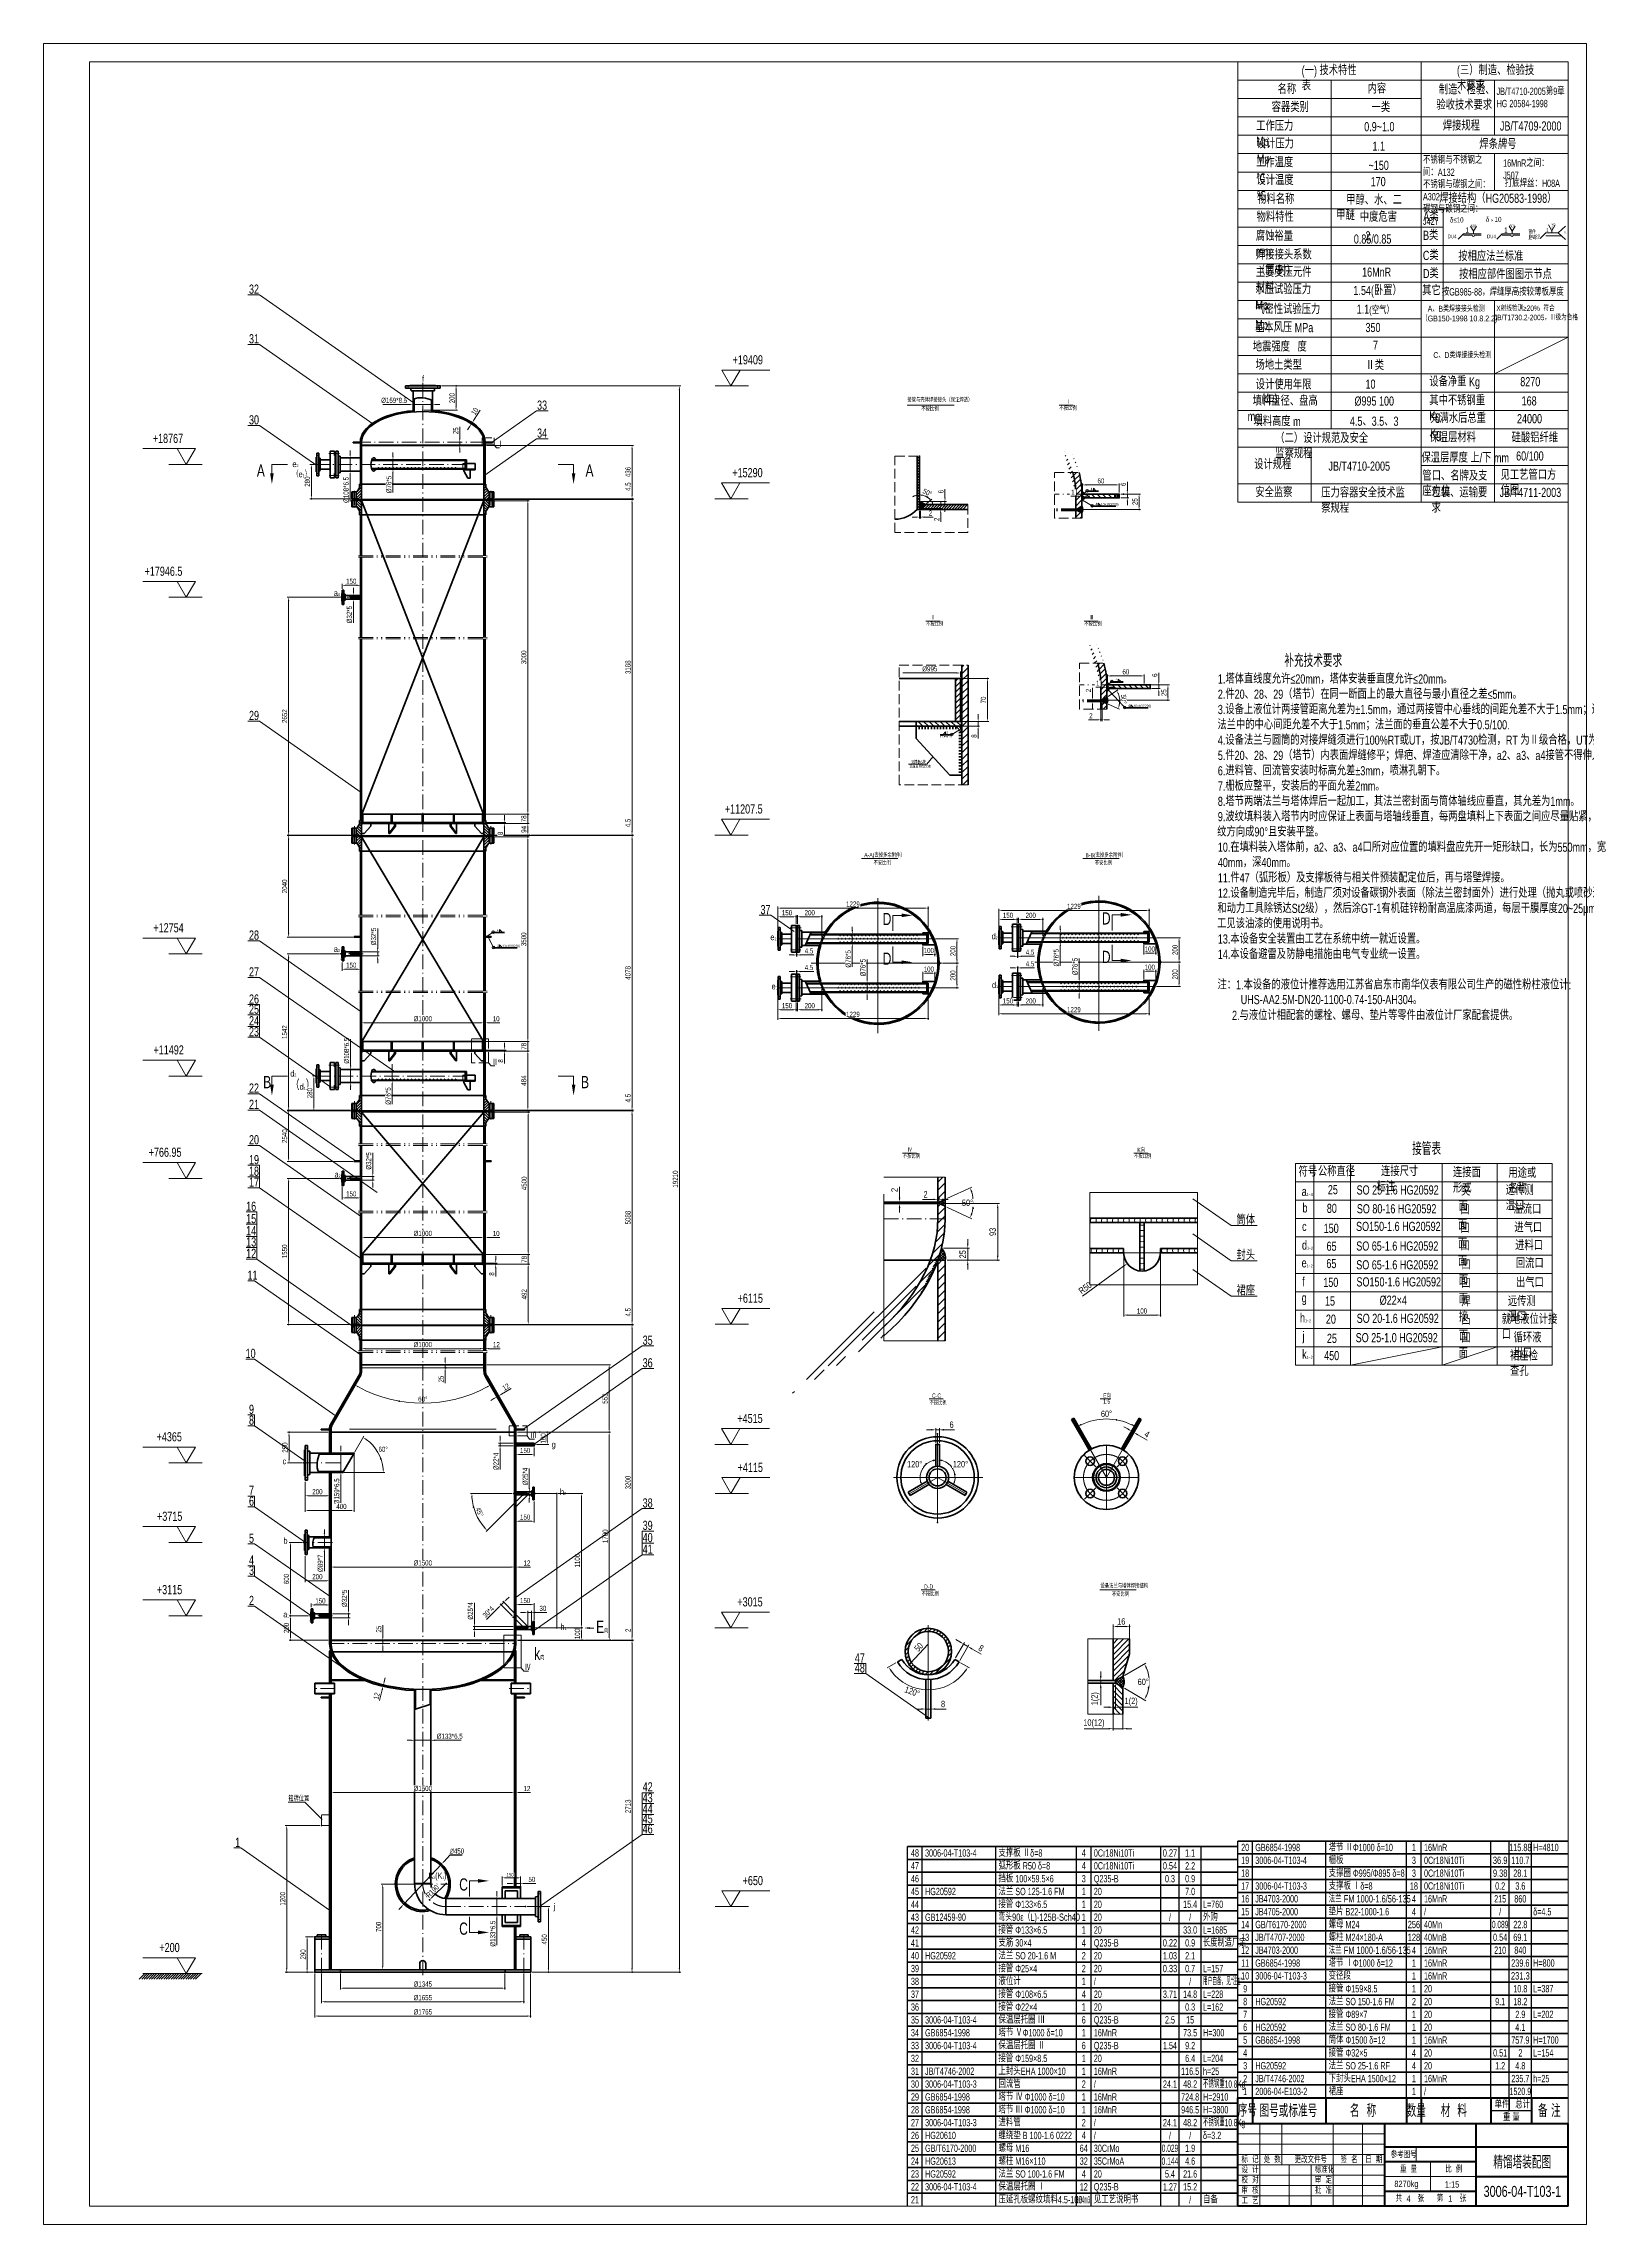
# Model space of a CAD drawing. Header units: millimetres. Extents: x 3739 to 16354, y -2005 to 15830.
import ezdxf
from ezdxf.enums import TextEntityAlignment as Align

# ---------------------------------------------------------------- set-up
doc = ezdxf.new("R2010")
doc.units = ezdxf.units.MM
doc.header["$LTSCALE"] = 10
for name, pattern in [('ACAD_ISO02W100', [11, 8, -3]), ('ACAD_ISO10W100', [18.7, 12, -3, 0.7, -3]), ('ACAD_ISO12W100', [22.4, 12, -3, 0.7, -3, 0.7, -3])]:
    doc.linetypes.add(name, pattern=pattern)
for name, color, linetype, lineweight in [('中心线', 1, 'ACAD_ISO10W100', 18), ('中粗线', 4, 'Continuous', 35), ('剖面线', 5, 'Continuous', 15), ('双点划线', 3, 'ACAD_ISO12W100', 18), ('实线层', 2, 'Continuous', 35), ('文本', 7, 'Continuous', 18), ('标注', 7, 'Continuous', 18), ('细实线', 7, 'Continuous', 18), ('虚线', 6, 'ACAD_ISO02W100', 18)]:
    doc.layers.add(name, color=color, linetype=linetype, lineweight=lineweight)
doc.styles.add('HGCAD', font='HGCAD.SHX', dxfattribs={"width": 0.75, "bigfont": 'HZTXT.SHX'})
doc.dimstyles.new('HGCAD', dxfattribs={"dimtxt": 3.5, "dimasz": 2.5, "dimexe": 1, "dimexo": 1, "dimgap": 1, "dimtad": 1, "dimdec": 1, "dimdsep": 46, "dimtxsty": 'HGCAD', "dimcen": 0, "dimclrd": 130, "dimclre": 130, "dimclrt": 3, "dimadec": 1, "dimazin": 0, "dimtfac": 0.714286, "dimtmove": 0, "dimatfit": 1, "dimfxl": 0, "dimtzin": 0, "dimlwd": -1, "dimlwe": -1, "dimarcsym": 0})
doc.dimstyles.new('HGCAD$0', dxfattribs={"dimtxt": 3.5, "dimasz": 2.5, "dimexe": 1, "dimexo": 1, "dimgap": 1, "dimtad": 1, "dimdec": 1, "dimdsep": 46, "dimtxsty": 'HGCAD', "dimcen": 0, "dimclrd": 130, "dimclre": 130, "dimclrt": 3, "dimadec": 1, "dimazin": 0, "dimtfac": 0.714286, "dimtmove": 0, "dimatfit": 1, "dimfxl": 0, "dimtzin": 0, "dimlwd": -1, "dimlwe": -1, "dimarcsym": 0})
doc.dimstyles.new('HGCAD$2', dxfattribs={"dimtxt": 3.5, "dimasz": 2.5, "dimexe": 1, "dimexo": 1, "dimgap": 1, "dimtad": 2, "dimtih": 1, "dimdec": 1, "dimdsep": 46, "dimtxsty": 'HGCAD', "dimcen": 0, "dimclrd": 130, "dimclre": 130, "dimclrt": 3, "dimadec": 0, "dimazin": 0, "dimtfac": 0.714286, "dimtmove": 0, "dimatfit": 1, "dimfxl": 0, "dimtzin": 0, "dimlwd": -1, "dimlwe": -1, "dimarcsym": 0})
doc.dimstyles.new('HGCAD$3', dxfattribs={"dimscale": 1.2, "dimtxt": 3.5, "dimasz": 2.5, "dimexe": 1, "dimexo": 1, "dimgap": 1, "dimtad": 1, "dimtoh": 1, "dimdec": 0, "dimdsep": 46, "dimtxsty": 'HGCAD', "dimcen": 0, "dimadec": 0, "dimazin": 0, "dimtfac": 1, "dimtmove": 0, "dimatfit": 0, "dimfxl": 0, "dimtolj": 1, "dimtzin": 0, "dimarcsym": 0})
doc.dimstyles.new('HGCAD$4', dxfattribs={"dimscale": 1.2, "dimtxt": 3.5, "dimasz": 2.5, "dimexe": 1, "dimexo": 1, "dimgap": 1, "dimtad": 1, "dimtoh": 1, "dimdec": 0, "dimdsep": 46, "dimtxsty": 'HGCAD', "dimcen": 0, "dimadec": 0, "dimazin": 0, "dimtfac": 1, "dimtofl": 0, "dimtmove": 0, "dimatfit": 0, "dimfxl": 0, "dimtolj": 1, "dimtzin": 0, "dimarcsym": 0})
pattern_1 = [(45, (3738.5, -2004.868), (-6.735192, 6.735192), [])]
pattern_2 = [(135, (3738.5, -2004.868), (-22.45064, -22.45064), [])]
pattern_3 = [(135, (3738.5, -2004.868), (-11.22532, -11.22532), [])]
pattern_4 = [(45, (3738.5, -2004.868), (-6.735192, 6.735192), []), (135, (3738.5, -2004.868), (-6.735192, -6.735192), [])]
pattern_5 = [(45, (3738.5, -2004.868), (-22.45064, 22.45064), [])]
pattern_6 = [(45, (3738.5, -2004.868), (-11.22532, 11.22532), []), (135, (3738.5, -2004.868), (-11.22532, -11.22532), [])]
pattern_7 = [(45, (3175.5403, -2004.8682), (-2.9185832, 2.9185832), [])]
pattern_8 = [(45, (3738.5, -2004.868), (-11.22532, 11.22532), [])]

msp = doc.modelspace()

# ---------------------------------------------------------------- texts
at = {"layer": '文本', "style": 'HGCAD', "width": 0.75}
for s, height, p in [('                   补充技术要求', 105, (13340.03, 10731.93)), ('2.件20、28、29（塔节）在同一断面上的最大直径与最小直径之差≤5mm。', 75, (13340.03, 10471.93)), ('1.塔体直线度允许≤20mm，塔体安装垂直度允许≤20mm。', 75, (13340.03, 10596.93)), ('3.设备上液位计两接管距离允差为±1.5mm，通过两接管中心垂线的间距允差不大于1.5mm；通过两接管', 75, (13340.03, 10346.93)), ('法兰中的中心间距允差不大于1.5mm；法兰面的垂直公差不大于0.5/100.', 75, (13336.48, 10221.93)), ('4.设备法兰与圆筒的对接焊缝须进行100%%%RT或UT，按JB/T4730检测，RT 为Ⅱ级合格，UT为Ⅰ级合格。', 75, (13340.03, 10096.34)), ('5.件20、28、29（塔节）内表面焊缝修平；焊疤、焊渣应清除干净，a2、a3、a4接管不得伸入塔壁内。', 75, (13340.03, 9971.34)), ('6.进料管、回流管安装时标高允差±3mm，喷淋孔朝下。', 75, (13340.03, 9845.75)), ('8.塔节两端法兰与塔体焊后一起加工，其法兰密封面与筒体轴线应垂直，其允差为1mm。', 75, (13340.03, 9595.75)), ('7.栅板应整平，安装后的平面允差2mm。', 75, (13340.03, 9720.75)), ('9.波纹填料装入塔节内时应保证上表面与塔轴线垂直，每两盘填料上下表面之间应尽量贴紧，相邻两盘填料的波', 75, (13340.03, 9470.75)), ('纹方向成90°且安装平整。', 75, (13335.15, 9345.75)), ('10.在填料装入塔体前，a2、a3、a4口所对应位置的填料盘应先开一矩形缺口，长为550mm，宽', 75, (13340.03, 9220.75)), ('40mm，深40mm。', 75, (13340.03, 9095.75)), ('11.件47（弧形板）及支撑板待与相关件预装配定位后，再与塔壁焊接。', 75, (13340.03, 8970.75)), ('12.设备制造完毕后，制造厂须对设备碳钢外表面（除法兰密封面外）进行处理（抛丸或喷砂达Sa2级，或手工', 75, (13340.03, 8845.16)), ('和动力工具除锈达St2级），然后涂GT-1有机硅锌粉耐高温底漆两道，每层干膜厚度20~25μm；具体施', 75, (13336.48, 8720.16)), ('工见该油漆的使用说明书。', 75, (13334.27, 8595.16)), ('13.本设备安全装置由工艺在系统中统一就近设置。', 75, (13340.03, 8470.16)), ('14.本设备避雷及防静电措施由电气专业统一设置。', 75, (13340.03, 8345.16)), ('注：1.本设备的液位计推荐选用江苏省启东市南华仪表有限公司生产的磁性粉柱液位计:', 75, (13336.93, 8095.16)), ('UHS-AA2.5M-DN20-1100-0.74-150-AH304。', 75, (13527.18, 7974.53)), ('2.与液位计相配套的螺栓、螺母、垫片等零件由液位计厂家配套提供。', 75, (13456.06, 7845.16))]:
    msp.add_text(s, height=height, dxfattribs=at).set_placement(p)
at = {"layer": '文本', "char_height": 35, "attachment_point": 1, "style": 'HGCAD'}
for s, insert, width in [('接管与壳体焊接接头（保证焊透）', (10801.1, 12933.88), 613.512), ('不按比例', (10914.92, 12860.03), 319.3535), ('不按比例', (12043.92, 12866.68), 319.3535), ('Ⅰ', (12097.48, 12917.06), 447.1554)]:
    msp.add_mtext(s, dxfattribs=dict(at, insert=insert, width=width))
at = {"layer": '标注', "color": 0, "ltscale": 15, "style": 'HGCAD', "width": 0.75}
msp.add_text('8', height=21, dxfattribs=at).set_placement((11128.99, 10195.93), align=Align.MIDDLE)
at = {"layer": '标注', "ltscale": 15, "style": 'HGCAD'}
for s, insert, char_height, width, attachment_point in [('32', (5417.74, 13859.64), 75, 172.9075, 1), ('31', (5417.74, 13453.85), 75, 172.9075, 1), ('f', (6833.12, 13114.8), 50, 53.8522, 1), ('33', (7855.27, 12910.85), 75, 172.9075, 3), ('30', (5417.74, 12790.81), 75, 172.9075, 1), ('Ⅰ', (7449.74, 12577.34), 50, 35.8266, 1), ('\\pi-260.39,l300,t339.61;A', (5442.29, 12388.04), 100, 125.3736, 1), ('e{\\H0.48x;2}（e{\\H0.48x;1}）', (5772.86, 12416.73), 50, 53.8522, 1), ('a{\\H0.48x;4}', (6111.61, 11363.16), 50, 53.8522, 1), ('29', (5417.74, 10372.94), 75, 172.9075, 1), ('距20mm不焊', (11068.45, 10170.85), 15, 158.4202, 1), ('沿圆周均匀分布', (10818.66, 9930.07), 25, 189.3607, 1), ('支撑板6块', (10832.34, 9966.87), 25, 183.4362, 1), ('A-A(去掉多余附件）', (10447.81, 9210.81), 35, 1010.5566, 1), ('不安比例', (10524.8, 9146.97), 35, 239.2222, 1), ('B-B(去掉多余附件）', (12257.18, 9210.81), 35, 1010.5566, 1), ('不安比例', (12334.16, 9146.97), 35, 239.2222, 1), ('37', (9600.09, 8785.19), 75, 172.9075, 1), ('28', (5417.74, 8577.03), 75, 172.9075, 1), ('\\pi-300,l300,t300;D', (10670.25, 8721.25), 100, 125.3736, 3), ('\\pi-300,l300,t300;D', (12462.84, 8725.77), 100, 125.3736, 3), ('a{\\H0.48x;3}', (6111.64, 8451.32), 50, 53.8522, 1), ('\\pi-300,l300,t300;D', (10670.25, 8296.7), 100, 125.3736, 9), ('\\pi-300,l300,t300;D', (12462.84, 8310.63), 100, 125.3736, 9), ('27', (5417.74, 8276.06), 75, 172.9075, 1), ('26', (5417.74, 8054.31), 75, 172.9075, 1), ('25', (5417.74, 7970.96), 75, 172.9075, 1), ('24', (5417.74, 7876.37), 75, 172.9075, 1), ('23', (5417.74, 7787.14), 75, 172.9075, 1), ('Ⅱ', (7404.11, 7522.44), 50, 35.8266, 1), ('22', (5417.74, 7326.18), 75, 172.9075, 1), ('{\\H0.66667x;d\\H0.48x;2}（{\\H0.66667x;d\\H0.48x;1}）', (5755.67, 7432.55), 75, 53.8522, 1), ('21', (5417.74, 7192.16), 75, 172.9075, 1), ('20', (5417.74, 6903.11), 75, 172.9075, 1), ('19', (5417.74, 6740.61), 75, 172.9075, 1), ('18', (5417.74, 6646.02), 75, 172.9075, 1), ('17', (5417.74, 6556.79), 75, 172.9075, 1), ('a{\\H0.48x;2}', (6116.82, 6607.29), 50, 53.8522, 1), ('16', (5394.45, 6359.3), 75, 172.9075, 1), ('15', (5394.45, 6257.85), 75, 172.9075, 1), ('筒体', (13492.6, 6245.55), 75, 292.4214, 1), ('14', (5394.45, 6159.41), 75, 172.9075, 1), ('13', (5394.45, 6067.44), 75, 172.9075, 1), ('12', (5394.45, 5973.63), 75, 172.9075, 1), ('封头', (13492.6, 5958.68), 75, 292.4214, 1), ('11', (5405.87, 5795), 75, 172.9075, 1), ('裙座', (13492.6, 5668.46), 75, 292.4214, 1), ('10', (5389.98, 5156.15), 75, 172.9075, 1), ('9', (5417.74, 4698.7), 75, 172.9075, 1), ('8', (5417.74, 4609.94), 75, 172.9075, 1), ('c', (5692.02, 4261.81), 50, 53.8522, 1), ('6', (5417.74, 3947.33), 75, 172.9075, 1), ('7', (5417.74, 4035.84), 75, 172.9075, 1), ('h{\\H0.48x;2}', (7960.59, 4011.35), 50, 53.8522, 1), ('5', (5417.74, 3644.72), 75, 172.9075, 1), ('b', (5699.57, 3611.42), 50, 53.8522, 1), ('4', (5417.74, 3465.7), 75, 172.9075, 1), ('3', (5417.74, 3381.57), 75, 172.9075, 1), ('设备法兰与塔体焊接结构', (12379.98, 3234.29), 35, 1010.5566, 1), ('2', (5417.74, 3135.13), 75, 172.9075, 1), ('不安比例', (12473.17, 3166.93), 35, 239.2222, 1), ('a{\\H0.48x;1}', (5697.67, 3009.2), 50, 53.8522, 1), ('h{\\H0.48x;1}', (7965.2, 2907.11), 50, 53.8522, 1), ('Ⅳ', (7671.57, 2573.54), 50, 35.8266, 1), ('47', (10371.59, 2665.02), 75, 172.9075, 1), ('48', (10371.59, 2583.72), 75, 172.9075, 1), ('铭牌位置', (5739.81, 1498.72), 42, 197.5369, 1), ('1', (5304.97, 1157.48), 75, 172.9075, 1)]:
    msp.add_mtext(s, dxfattribs=dict(at, insert=insert, char_height=char_height, width=width, attachment_point=attachment_point))
at = {"layer": '标注', "ltscale": 5, "style": 'HGCAD'}
for s, insert, char_height, width, attachment_point in [('+19409', (9620.15, 13281.95), 75, 612.486, 3), ('+18767', (4631.26, 12638.97), 75, 612.486, 1), ('+15290', (9617.82, 12358.96), 75, 612.486, 3), ('+17946.5', (4563.92, 11552.8), 75, 612.486, 1), ('+11207.5', (9617.82, 9608.44), 75, 612.486, 3), ('+12754', (4636, 8636.52), 75, 612.486, 1), ('{\\H4x;e\\H0.48x;2}', (9681.07, 8547.56), 12.5, 28.1107, 1), ('{\\H4x;d\\H0.48x;2}', (11490.21, 8554.99), 12.5, 28.1107, 1), ('e{\\H0.48x;1}', (9690.72, 8094.82), 50, 28.1107, 7), ('{\\H4x;d\\H0.48x;1}', (11493.17, 8104.97), 12.5, 28.1107, 7), ('+11492', (4637.09, 7637.9), 75, 612.486, 1), ('+766.95', (4597.72, 6800.98), 75, 612.486, 1), ('+6115', (9620.15, 5607.4), 75, 612.486, 3), ('+4365', (4662.36, 4473.87), 75, 612.486, 1), ('+4515', (9617.82, 4623.87), 75, 612.486, 3), ('+4115', (9620.15, 4223.87), 75, 612.486, 3), ('+3715', (4665.8, 3823.87), 75, 612.486, 1), ('+3115', (4664.73, 3223.87), 75, 612.486, 1), ('+3015', (9617.82, 3123.87), 75, 612.486, 3), ('+650', (9620.15, 844.66), 75, 612.486, 3), ('+200', (4685.14, 296.87), 75, 612.486, 1)]:
    msp.add_mtext(s, dxfattribs=dict(at, insert=insert, char_height=char_height, width=width, attachment_point=attachment_point))
at = {"layer": '标注', "char_height": 35, "attachment_point": 1, "style": 'HGCAD'}
for s, insert, width in [('不按比例', (10954.66, 11101.83), 319.3535), ('Ⅱ', (10994.91, 11152.2), 447.1554), ('不按比例', (12247.72, 11101.83), 319.3535), ('Ⅲ', (12287.98, 11152.2), 447.1554), ('Ⅳ', (10804.19, 6799.59), 447.1554), ('K向', (12681.47, 6799.59), 447.1554), ('不按比例', (10763.94, 6749.22), 319.3535), ('不按比例', (12654.5, 6749.22), 319.3535), ('不按比例', (10982.06, 4731.74), 319.3535), ('C-C', (11002.4, 4790.61), 447.1554), ('E向', (12401.99, 4790.61), 447.1554), ('1:5', (12402.41, 4743.17), 319.3535), ('D-D', (10938, 3228.38), 447.1554), ('不按比例', (10917.66, 3169.51), 319.3535)]:
    msp.add_mtext(s, dxfattribs=dict(at, insert=insert, width=width))
at = {"layer": '细实线', "ltscale": 15, "style": 'HGCAD', "width": 0.75}
for p in [(15378.54, 14305.52), (15694.88, 14305.52)]:
    msp.add_text('1', height=42, dxfattribs=at).set_placement(p, align=Align.MIDDLE)
at = {"layer": '细实线', "ltscale": 5, "style": 'HGCAD'}
for s, insert, char_height, width, attachment_point in [('(一) 技术特性表', (14025.37, 15647.98), 75, 461.271, 1), ('(三）制造、检验技术要求', (15295.28, 15649.13), 75, 641.8208, 1), ('容器类别', (13780.53, 15347.03), 75, 300, 1), ('名称', (13828.48, 15493.85), 75, 300, 1), ('内容', (14564.44, 15497.76), 75, 300, 1), ('一类', (14597.11, 15345.21), 75, 300, 1), ('JB/T4710-2005第9章\\PHG 20584-1998', (15619.1, 15470.09), 60, 900, 1), ('工作压力 Mp', (13653.41, 15192.99), 75, 383.555, 1), ('焊接规程', (15179.93, 15194.95), 75, 458.1348, 1), ('JB/T4709-2000', (15898.3, 15155.65), 75, 600, 5), ('设计压力 Mp', (13658.33, 15048.66), 75, 383.555, 1), ('焊条牌号', (15478.28, 15043.97), 75, 458.1348, 1), ('工作温度  ℃', (13652.22, 14894.68), 75, 383.555, 1), ('不锈钢与不锈钢之间：A132\\P不锈钢与碳钢之间：  A302\\P碳钢与碳钢之间：    J427', (15017.48, 14908.02), 60, 600, 1), ('16MnR之间：J507', (15672.77, 14883.39), 60, 458.1348, 1), ('设计温度  ℃', (13655.14, 14750.02), 75, 383.555, 1), ('打底焊丝：H08A', (15686.2, 14717.65), 60, 458.1348, 1), ('物料特性', (13656.8, 14448.47), 75, 383.555, 1), ('物料名称', (13661.61, 14595.58), 75, 383.555, 1), ('焊接结构（HG20583-1998）', (15149.7, 14603), 75, 912.1013, 1), ('腐蚀裕量 mm', (13650.92, 14292.99), 75, 383.555, 1), ('DU4', (15219.24, 14268.46), 30, 53.6286, 1), ('DU4', (15541.62, 14268.46), 30, 53.6286, 1), ('DU22', (15882.38, 14268.46), 30, 53.6286, 1), ('1', (16024.15, 14318.82), 30, 53.6286, 1), ('60°\\P2', (16068.3, 14359.94), 15, 53.6286, 1), ('S{\\H0.4x;A}', (16171.92, 14294.32), 15, 53.6286, 1), ('焊接接头系数（筒/封）', (13652.02, 14140.43), 75, 594.2057, 1), ('主要受压元件材料', (13650.44, 13997.74), 75, 458.1348, 1), ('水压试验压力 Mp', (13647.29, 13856.36), 75, 491.7634, 1), ('按GB985-88，焊缝厚高按较薄板厚度', (15670.11, 13798.44), 60, 1359.8377, 5), ('气密性试验压力 Mp', (13645.87, 13694.46), 75, 549.8543, 1), ('  地震强度   度', (13584.98, 13387.78), 75, 458.1348, 1), ('基本风压 MPa', (13644.55, 13545.17), 75, 491.7634, 1), ('场地土类型', (13648.06, 13238.98), 75, 458.1348, 1), ('设计使用年限（年）', (13649.74, 13077.97), 75, 493.4463, 1), ('设备净重 Kg', (15069.47, 13101.99), 75, 458.1348, 1), ('  填料盘径、盘高 mm', (13584.3, 12944.75), 75, 616.4682, 1), ('其中不锈钢重 Kg', (15069.28, 12948.57), 75, 458.1348, 1), ('  填料高度 m', (13590.4, 12777.39), 75, 458.1348, 1), ('充满水后总重 Kg', (15076.31, 12803.78), 75, 458.1348, 1), ('（二）设计规范及安全监察规程', (13809.64, 12639.66), 75, 812.7937, 1), ('保温层厚度 上/下 mm', (15005.21, 12479.83), 75, 705.0706, 1), ('保温层材料', (15071.32, 12646.33), 75, 458.1348, 1), ('设计规程', (13637.25, 12425.07), 75, 458.1348, 1), ('JB/T4710-2005', (14244.73, 12412.19), 75, 900, 1), ('管口、名牌及支座方位', (15012.77, 12332.35), 75, 598.6026, 1), ('见工艺管口方位图', (15651.93, 12338.78), 75, 458.1348, 1), ('安全监察', (13646.49, 12196.9), 75, 458.1348, 1), ('压力容器安全技术监察规程', (14185.72, 12193.96), 75, 700.0226, 1), ('包装、运输要求', (15087.44, 12195.69), 75, 458.1348, 1), ('JB/T4711-2003', (15895.9, 12159.12), 75, 600, 5), ('接管表', (14928.99, 6845.12), 105, 300, 1), ('符号', (14000.49, 6640.53), 75, 150, 1), ('公称直径', (14158.25, 6643.13), 75, 300, 1), ('\\pi35.897;连接尺寸标注', (14638.7, 6644.2), 75, 403.0925, 1), ('连接面形式', (15262.65, 6634.89), 75, 300, 1), ('用途或名称', (15715.69, 6630.4), 75, 300, 1), (' a{\\H0.32x;1~4}', (14005.14, 6480.73), 75, 150, 1), (' 25', (14219.29, 6495.09), 75, 150, 1), ('SO 25-1.6 HG20592', (14474.84, 6492.73), 75, 749.7187, 1), (' 突面', (15308.65, 6483.77), 75, 150, 1), ('远传测温口', (15694.62, 6489.43), 75, 300, 1), (' b', (14011.54, 6345.78), 75, 150, 1), (' 80', (14210.72, 6342.29), 75, 150, 1), ('SO 80-16 HG20592', (14476.65, 6338.7), 75, 749.7187, 1), (' 凹面', (15302.71, 6329.84), 75, 150, 1), ('溢流口', (15757.39, 6334.62), 75, 300, 1), (' c', (14008.26, 6194.45), 75, 150, 1), (' 150', (14184.95, 6178.6), 75, 150, 1), ('SO150-1.6 HG20592', (14470.36, 6194.47), 75, 749.7187, 1), (' 凹面', (15302.71, 6178.09), 75, 150, 1), ('进气口', (15764.61, 6183.99), 75, 300, 1), (' d{\\H0.32x;1~2}', (14007.47, 6041.37), 75, 150, 1), (' 65', (14207.15, 5890.8), 75, 150, 1), (' 65', (14208.61, 6032.6), 75, 150, 1), ('SO 65-1.6 HG20592', (14472.02, 6034.09), 75, 749.7187, 1), (' 凹面', (15302.71, 6034.23), 75, 150, 1), ('进料口', (15770.86, 6038.13), 75, 300, 1), ('回流口', (15776.51, 5891.5), 75, 300, 1), (' e{\\H0.32x;1~2}', (14004.75, 5896.34), 75, 150, 1), (' f', (14008.6, 5742), 75, 150, 1), ('150', (14202.21, 5737.18), 75, 150, 1), ('SO 65-1.6 HG20592', (14472.02, 5880.4), 75, 749.7187, 1), ('SO150-1.6 HG20592', (14473.58, 5740.69), 75, 749.7187, 1), (' 凹面', (15309.63, 5728.05), 75, 150, 1), (' 凹面', (15309.71, 5879.56), 75, 150, 1), ('出气口', (15778.07, 5734.22), 75, 300, 1), (' g', (14005.46, 5610.47), 75, 150, 1), (' 15', (14195.54, 5583.73), 75, 150, 1), ('%%C22×4', (14663.11, 5590.84), 75, 749.7187, 1), (' 焊接', (15310.92, 5579.04), 75, 150, 1), ('远传测温口', (15711.52, 5581.03), 75, 300, 1), (' h{\\H0.32x;1~2}', (13991.59, 5447.24), 75, 150, 1), (' 20', (14203.07, 5435.92), 75, 150, 1), ('SO 20-1.6 HG20592', (14475.59, 5442.7), 75, 749.7187, 1), (' 凸面', (15310.91, 5426.93), 75, 150, 1), ('就地液位计接口', (15661.03, 5434.75), 75, 473.1166, 1), (' j', (14011.98, 5298.14), 75, 150, 1), (' 25', (14211.35, 5278.71), 75, 150, 1), ('SO 25-1.0 HG20592', (14467.37, 5284.77), 75, 749.7187, 1), (' 凹面', (15309.63, 5281.38), 75, 150, 1), ('循环液出口', (15758.95, 5284.18), 75, 300, 1), (' k{\\H0.32x;1~2}', (14009.26, 5149.41), 75, 150, 1), ('450', (14209.28, 5138.06), 75, 150, 1), ('裙座检查孔', (15729.07, 5135.47), 75, 300, 1)]:
    msp.add_mtext(s, dxfattribs=dict(at, insert=insert, char_height=char_height, width=width, attachment_point=attachment_point))
at = {"layer": '细实线', "color": 4, "ltscale": 5, "char_height": 75, "attachment_point": 1, "style": 'HGCAD'}
for s, insert, width in [('{\\C256;   制造、检验、\\P  验收技术要求}', (15086.06, 15490.13), 687.5618), ('{\\C256;0.9~1.0}', (14536.89, 15188.45), 646.2769), ('{\\C256;  1.1}', (14563.52, 15028.83), 646.2769), ('{\\C256;~150}', (14572.39, 14872.17), 646.2769), ('{\\C256;  170}', (14548.72, 14739.15), 646.2769), ('{\\C256;    甲醇、水、二甲醚}', (14308.2, 14588.08), 590.8425), ('{\\C256;  中度危害}', (14459.96, 14449.48), 646.2769), ('{\\C256;    A类}', (14938.21, 14453.81), 300), ('{\\C256;    0.85/0.85}', (14451.96, 14269.48), 300), ('{\\C256;    2}', (14465.48, 14295.51), 300), ('{\\C256;    B类}', (14936.46, 14299.78), 300), ('{\\C256;    C类}', (14934.63, 14135.67), 300), ('{\\C256;    按相应法兰标准}', (15224.36, 14127.06), 1011.505), ('{\\C256;16MnR}', (14519.76, 13998.93), 300), ('{\\C256;    D类}', (14935.47, 13987.29), 300), ('{\\C256;    按相应部件图图示节点}', (15230.38, 13979.73), 1011.505), ('{\\C256;    1.54(卧置）}', (14367.01, 13848.91), 522.4593), ('{\\C256;    其它}', (14929.22, 13847.42), 300), ('{\\C256;   1.1\\H0.8x;(空气）}', (14414.25, 13695.67), 469.3276), ('{\\C256;        \\H0.64x;A、B类焊接接头检测\\H1.5625x;\\P\\H0.8x;       \\H0.8x;（GB150-1998 10.8.2.2)}', (14892.8, 13686.18), 1011.505), ('{\\C256;     \\H0.6x;X射线检测≥20%  符合\\H1.6667x;\\P\\H0.8x;     \\H0.75x;JB/T1730.2-2005，Ⅲ级为合格}', (15514.84, 13688.15), 1011.505), ('{\\C256;  350  }', (14506.52, 13545.97), 300), ('{\\C256;7 }', (14608.45, 13401.01), 300), ('{\\C256;  Ⅱ类  }', (14506.52, 13236.57), 300), ('{\\C256;  10  }', (14506.52, 13082.95), 300), ('{\\C256;  8270}', (15771.96, 13102.89), 300), ('{\\C256;  %%C995 100 }', (14416.44, 12944.47), 391.7821), ('{\\C256;    168}', (15742.27, 12945.61), 300), ('{\\C256; 4.5、3.5、3  }', (14399.44, 12779.7), 427.4751), ('{\\C256;    24000}', (15704.48, 12800.19), 376.3094)]:
    msp.add_mtext(s, dxfattribs=dict(at, insert=insert, width=width))
at = {"layer": '细实线', "ltscale": 15, "attachment_point": 1, "style": 'HGCAD'}
for s, insert, char_height, width in [('δ≤10                 ', (15237.64, 14409.16), 42, 108.4286), (' δ{\\fPMingLiU|b0|i0|c136|p18;﹥}10', (15517.15, 14413.14), 42, 182.3571), ('管件之间', (15879.99, 14305.95), 30, 86.4052), ('硅酸铝纤维', (15742.48, 12644.26), 75, 576.4688), ('60/100', (15779.23, 12495.44), 75, 545.1967)]:
    msp.add_mtext(s, dxfattribs=dict(at, insert=insert, char_height=char_height, width=width))
at = {"layer": '细实线', "insert": (15102.06, 13307.04), "char_height": 48, "width": 555.0275, "attachment_point": 1, "style": 'HGCAD'}
msp.add_mtext('C、D类焊接接头检测', dxfattribs=at)

# ---------------------------------------------------------------- blocks, each defined once
blk = doc.blocks.new('*D2')
at = {"color": 0, "ltscale": 15}
for p in [(6166, 58), (7511, 58), (7511, -73)]:
    blk.add_point(p, dxfattribs=at)
at = {"layer": '标注', "color": 130, "ltscale": 15}
for p, q in [((6166, 46), (6166, -85)), ((7511, 46), (7511, -85)), ((6196, -73), (7481, -73))]:
    blk.add_line(p, q, dxfattribs=at)
for points in [[(6196, -68), (6196, -78), (6166, -73)], [(7481, -68), (7481, -78), (7511, -73)]]:
    blk.add_solid(points, dxfattribs=at)
at = {"layer": '标注', "color": 3, "ltscale": 15, "insert": (6839, -40), "char_height": 42, "attachment_point": 5, "style": 'HGCAD', "bg_fill": 3, "box_fill_scale": 1.1, "bg_fill_color": 256, "bg_fill_true_color": 13158600, "bg_fill_transparency": 3277}
blk.add_mtext('%%C1345', dxfattribs=at)
blk = doc.blocks.new('*D3')
at = {"color": 0, "ltscale": 15}
for p in [(6011, 53), (7666, 58), (7666, -184)]:
    blk.add_point(p, dxfattribs=at)
at = {"layer": '标注', "color": 130, "ltscale": 15}
for p, q in [((6011, 41), (6011, -196)), ((7666, 46), (7666, -196)), ((6041, -184), (7636, -184))]:
    blk.add_line(p, q, dxfattribs=at)
for points in [[(6041, -179), (6041, -189), (6011, -184)], [(7636, -179), (7636, -189), (7666, -184)]]:
    blk.add_solid(points, dxfattribs=at)
at = {"layer": '标注', "color": 3, "ltscale": 15, "insert": (6839, -151), "char_height": 42, "attachment_point": 5, "style": 'HGCAD', "bg_fill": 3, "box_fill_scale": 1.1, "bg_fill_color": 256, "bg_fill_true_color": 13158600, "bg_fill_transparency": 2877}
blk.add_mtext('%%C1655', dxfattribs=at)
blk = doc.blocks.new('*D4')
at = {"layer": 'Defpoints', "color": 0, "ltscale": 15}
for p in [(6839, 778), (6511, 78), (6511, 78)]:
    blk.add_point(p, dxfattribs=at)
at = {"layer": '标注', "color": 130, "ltscale": 15}
for p, q in [((6827, 778), (6499, 778)), ((6511, 748), (6511, 108))]:
    blk.add_line(p, q, dxfattribs=at)
for points in [[(6506, 748), (6516, 748), (6511, 778)], [(6506, 108), (6516, 108), (6511, 78)]]:
    blk.add_solid(points, dxfattribs=at)
at = {"layer": '标注', "color": 3, "ltscale": 15, "insert": (6478, 428), "char_height": 42, "attachment_point": 5, "rotation": 90, "style": 'HGCAD', "bg_fill": 3, "box_fill_scale": 1.1, "bg_fill_color": 256, "bg_fill_true_color": 13158600, "bg_fill_transparency": 1662}
blk.add_mtext('700', dxfattribs=at)
blk = doc.blocks.new('*D5')
at = {"color": 0, "ltscale": 15}
for p in [(7680, 594), (7721, 58), (7866, 58)]:
    blk.add_point(p, dxfattribs=at)
at = {"layer": '标注', "color": 130, "ltscale": 15}
for p, q in [((7692, 594), (7878, 594)), ((7866, 564), (7866, 88)), ((7733, 58), (7878, 58))]:
    blk.add_line(p, q, dxfattribs=at)
for points in [[(7861, 564), (7871, 564), (7866, 594)], [(7861, 88), (7871, 88), (7866, 58)]]:
    blk.add_solid(points, dxfattribs=at)
at = {"layer": '标注', "color": 3, "ltscale": 15, "insert": (7833, 326), "char_height": 42, "attachment_point": 5, "rotation": 90, "style": 'HGCAD', "bg_fill": 3, "box_fill_scale": 1.1, "bg_fill_color": 256, "bg_fill_true_color": 13158600, "bg_fill_transparency": 1627}
blk.add_mtext('450', dxfattribs=at)
blk = doc.blocks.new('*D6')
at = {"color": 0, "ltscale": 15}
blk.add_point((7589, 756), dxfattribs=at)
at = {"layer": '标注', "color": 130, "ltscale": 15}
for p, q in [((7559, 783), (7529, 783)), ((7589, 768), (7589, 795)), ((7589, 783), (7639, 783)), ((7639, 770), (7639, 795)), ((7669, 783), (7764, 783))]:
    blk.add_line(p, q, dxfattribs=at)
for points in [[(7559, 788), (7559, 778), (7589, 783)], [(7669, 788), (7669, 778), (7639, 783)]]:
    blk.add_solid(points, dxfattribs=at)
at = {"layer": '标注', "color": 3, "ltscale": 15, "insert": (7731, 816), "char_height": 42, "attachment_point": 5, "style": 'HGCAD', "bg_fill": 3, "box_fill_scale": 1.1, "bg_fill_color": 256, "bg_fill_true_color": 13158600, "bg_fill_transparency": 2487}
blk.add_mtext('50', dxfattribs=at)
at = {"color": 0, "ltscale": 15}
for p in [(7639, 783), (7639, 758)]:
    blk.add_point(p, dxfattribs=at)
blk = doc.blocks.new('*D10')
at = {"color": 0, "ltscale": 15}
blk.add_point((7027, 5026), dxfattribs=at)
at = {"layer": '标注', "color": 130, "ltscale": 15}
for p, q in [((7015, 5026), (7010, 5026)), ((7015, 5001), (7010, 5001)), ((7022, 5056), (7022, 5086)), ((7022, 5026), (7022, 5001)), ((7022, 4971), (7022, 4876))]:
    blk.add_line(p, q, dxfattribs=at)
for points in [[(7017, 5056), (7027, 5056), (7022, 5026)], [(7017, 4971), (7027, 4971), (7022, 5001)]]:
    blk.add_solid(points, dxfattribs=at)
at = {"layer": '标注', "color": 3, "ltscale": 15, "insert": (6989, 4908), "char_height": 42, "attachment_point": 5, "rotation": 90, "style": 'HGCAD', "bg_fill": 3, "box_fill_scale": 1.1, "bg_fill_color": 256, "bg_fill_true_color": 13158600, "bg_fill_transparency": 3027}
blk.add_mtext('25', dxfattribs=at)
at = {"color": 0, "ltscale": 15}
for p in [(7022, 5001), (7027, 5001)]:
    blk.add_point(p, dxfattribs=at)
blk = doc.blocks.new('*D7')
at = {"layer": '标注', "color": 130, "ltscale": 15}
for p, q in [((7483, 4785), (7561, 4830)), ((7421, 4749), (7395, 4734)), ((7447, 4764), (7457, 4770))]:
    blk.add_line(p, q, dxfattribs=at)
for points in [[(7418, 4753), (7423, 4745), (7447, 4764)], [(7481, 4789), (7486, 4781), (7457, 4770)]]:
    blk.add_solid(points, dxfattribs=at)
at = {"layer": '标注', "color": 3, "ltscale": 15, "insert": (7519, 4844), "char_height": 42, "attachment_point": 5, "rotation": 30, "style": 'HGCAD', "bg_fill": 3, "box_fill_scale": 1.1, "bg_fill_color": 256, "bg_fill_true_color": 13158600, "bg_fill_transparency": 3822}
blk.add_mtext('12', dxfattribs=at)
at = {"color": 0, "ltscale": 15}
for p in [(7447, 4764), (7457, 4770), (7457, 4770)]:
    blk.add_point(p, dxfattribs=at)
blk = doc.blocks.new('*D8')
at = {"color": 0, "ltscale": 15}
for p in [(7351, 5026), (7601, 4473), (8363, 4473)]:
    blk.add_point(p, dxfattribs=at)
at = {"layer": '标注', "color": 130, "ltscale": 15}
for p, q in [((7363, 5026), (8375, 5026)), ((8363, 4996), (8363, 4503)), ((7613, 4473), (8375, 4473))]:
    blk.add_line(p, q, dxfattribs=at)
for points in [[(8358, 4996), (8368, 4996), (8363, 5026)], [(8358, 4503), (8368, 4503), (8363, 4473)]]:
    blk.add_solid(points, dxfattribs=at)
at = {"layer": '标注', "color": 3, "ltscale": 15, "insert": (8330, 4749), "char_height": 42, "attachment_point": 5, "rotation": 90, "style": 'HGCAD', "bg_fill": 3, "box_fill_scale": 1.1, "bg_fill_color": 256, "bg_fill_true_color": 13158600, "bg_fill_transparency": 3867}
blk.add_mtext('553', dxfattribs=at)
blk = doc.blocks.new('*D9')
at = {"color": 0, "ltscale": 15}
for p in [(6325, 4928), (7352, 4928), (6647, 4728), (6099, 4535), (7579, 4535)]:
    blk.add_point(p, dxfattribs=at)
at = {"layer": '标注', "color": 130, "ltscale": 15}
blk.add_arc((6839, 5817), 1106, 241.5536, 298.4464, dxfattribs=at)
for points in [[(6309, 4840), (6314, 4849), (6286, 4859)], [(7363, 4849), (7368, 4840), (7392, 4859)]]:
    blk.add_solid(points, dxfattribs=at)
at = {"layer": '标注', "color": 3, "ltscale": 15, "insert": (6839, 4744), "char_height": 42, "attachment_point": 5, "style": 'HGCAD', "bg_fill": 3, "box_fill_scale": 1.1, "bg_fill_color": 256, "bg_fill_true_color": 13158600, "bg_fill_transparency": 677}
blk.add_mtext('60%%D', dxfattribs=at)
blk = doc.blocks.new('*D11')
at = {"color": 0, "ltscale": 15}
for p in [(10901, 12455), (10901, 12020), (10910, 12028)]:
    blk.add_point(p, dxfattribs=at)
at = {"layer": '标注', "color": 130, "ltscale": 15}
blk.add_line((10957, 12068), (11001, 12105), dxfattribs=at)
for start, end in [(104.5695, 119.139), (40, 90), (10.861, 25.4305)]:
    blk.add_arc((10901, 12021), 118, start, end, dxfattribs=at)
for points in [[(10871, 12140), (10872, 12131), (10901, 12139)], [(11004, 12069), (11012, 12075), (10992, 12097)]]:
    blk.add_solid(points, dxfattribs=at)
at = {"layer": '标注', "color": 3, "ltscale": 15, "insert": (10965, 12158), "char_height": 42, "attachment_point": 5, "rotation": 335, "style": 'HGCAD', "bg_fill": 3, "box_fill_scale": 1.1, "bg_fill_color": 256, "bg_fill_true_color": 13158600, "bg_fill_transparency": 802}
blk.add_mtext('50%%D', dxfattribs=at)
at = {"color": 0, "ltscale": 15}
for p in [(10948, 12060), (10966, 12120)]:
    blk.add_point(p, dxfattribs=at)
blk = doc.blocks.new('*D12')
at = {"layer": '标注', "color": 130, "ltscale": 15}
for p, q in [((10871, 11958), (10841, 11958)), ((10901, 12008), (10901, 11946)), ((10901, 11958), (10910, 11958)), ((10910, 12008), (10910, 11946)), ((10940, 11958), (11011, 11958))]:
    blk.add_line(p, q, dxfattribs=at)
for points in [[(10871, 11963), (10871, 11953), (10901, 11958)], [(10940, 11963), (10940, 11953), (10910, 11958)]]:
    blk.add_solid(points, dxfattribs=at)
at = {"layer": '标注', "color": 3, "ltscale": 15, "insert": (10990, 11991), "char_height": 42, "attachment_point": 5, "style": 'HGCAD', "bg_fill": 3, "box_fill_scale": 1.1, "bg_fill_color": 256, "bg_fill_true_color": 13158600, "bg_fill_transparency": 767}
blk.add_mtext('2', dxfattribs=at)
at = {"color": 0, "ltscale": 15}
for p in [(10901, 12020), (10910, 12020), (10910, 11958)]:
    blk.add_point(p, dxfattribs=at)
blk = doc.blocks.new('*D13')
at = {"color": 0, "ltscale": 15}
for p in [(10901, 12086), (10948, 12060)]:
    blk.add_point(p, dxfattribs=at)
at = {"layer": '标注', "color": 130, "ltscale": 15}
for p, q in [((11109, 12116), (11109, 12186)), ((10913, 12086), (11121, 12086)), ((10960, 12060), (11121, 12060)), ((11109, 12060), (11109, 12086)), ((11109, 12030), (11109, 12000))]:
    blk.add_line(p, q, dxfattribs=at)
for points in [[(11104, 12116), (11114, 12116), (11109, 12086)], [(11104, 12030), (11114, 12030), (11109, 12060)]]:
    blk.add_solid(points, dxfattribs=at)
at = {"layer": '标注', "color": 3, "ltscale": 15, "insert": (11076, 12166), "char_height": 42, "attachment_point": 5, "rotation": 90, "style": 'HGCAD', "bg_fill": 3, "box_fill_scale": 1.1, "bg_fill_color": 256, "bg_fill_true_color": 13158600, "bg_fill_transparency": 777}
blk.add_mtext('6', dxfattribs=at)
at = {"color": 0, "ltscale": 15}
blk.add_point((11109, 12086), dxfattribs=at)
blk = doc.blocks.new('*D14')
at = {"color": 0, "ltscale": 15}
for p in [(10910, 12028), (10910, 12020)]:
    blk.add_point(p, dxfattribs=at)
at = {"layer": '标注', "color": 130, "ltscale": 15}
for p, q in [((10922, 12028), (11086, 12028)), ((10922, 12020), (11086, 12020)), ((11074, 12058), (11074, 12088)), ((11074, 12028), (11074, 12020)), ((11074, 11990), (11074, 11919))]:
    blk.add_line(p, q, dxfattribs=at)
for points in [[(11069, 12058), (11079, 12058), (11074, 12028)], [(11069, 11990), (11079, 11990), (11074, 12020)]]:
    blk.add_solid(points, dxfattribs=at)
at = {"layer": '标注', "color": 3, "ltscale": 15, "insert": (11041, 11940), "char_height": 42, "attachment_point": 5, "rotation": 90, "style": 'HGCAD', "bg_fill": 3, "box_fill_scale": 1.1, "bg_fill_color": 256, "bg_fill_true_color": 13158600, "bg_fill_transparency": 772}
blk.add_mtext('2', dxfattribs=at)
at = {"color": 0, "ltscale": 15}
blk.add_point((11074, 12020), dxfattribs=at)
blk = doc.blocks.new('*D15')
at = {"color": 0, "ltscale": 15}
for p in [(12234, 12221), (12234, 12146), (12534, 12146)]:
    blk.add_point(p, dxfattribs=at)
at = {"layer": '标注', "color": 130, "ltscale": 15}
for p, q in [((12234, 12158), (12234, 12233)), ((12504, 12221), (12264, 12221)), ((12534, 12158), (12534, 12233))]:
    blk.add_line(p, q, dxfattribs=at)
for points in [[(12264, 12226), (12264, 12216), (12234, 12221)], [(12504, 12226), (12504, 12216), (12534, 12221)]]:
    blk.add_solid(points, dxfattribs=at)
at = {"layer": '标注', "color": 3, "ltscale": 15, "insert": (12384, 12254), "char_height": 42, "attachment_point": 5, "style": 'HGCAD', "bg_fill": 3, "box_fill_scale": 1.1, "bg_fill_color": 256, "bg_fill_true_color": 13158600, "bg_fill_transparency": 817}
blk.add_mtext('60', dxfattribs=at)
blk = doc.blocks.new('*D16')
at = {"color": 0, "ltscale": 15}
blk.add_point((12179, 12021), dxfattribs=at)
at = {"layer": '标注', "color": 130, "ltscale": 15}
for p, q in [((12580, 12146), (12708, 12146)), ((12191, 12021), (12708, 12021)), ((12696, 12116), (12696, 12051))]:
    blk.add_line(p, q, dxfattribs=at)
for points in [[(12691, 12116), (12701, 12116), (12696, 12146)], [(12691, 12051), (12701, 12051), (12696, 12021)]]:
    blk.add_solid(points, dxfattribs=at)
at = {"layer": '标注', "color": 3, "ltscale": 15, "insert": (12663, 12084), "char_height": 42, "attachment_point": 5, "rotation": 90, "style": 'HGCAD', "bg_fill": 3, "box_fill_scale": 1.1, "bg_fill_color": 256, "bg_fill_true_color": 13158600, "bg_fill_transparency": 827}
blk.add_mtext('25', dxfattribs=at)
at = {"color": 0, "ltscale": 15}
for p in [(12568, 12146), (12696, 12021)]:
    blk.add_point(p, dxfattribs=at)
blk = doc.blocks.new('*D17')
at = {"layer": '标注', "color": 130, "ltscale": 15}
for p, q in [((12199, 12128), (12139, 12128)), ((12229, 12128), (12229, 12140)), ((12234, 12128), (12229, 12128)), ((12234, 12128), (12234, 12140)), ((12264, 12128), (12294, 12128))]:
    blk.add_line(p, q, dxfattribs=at)
for points in [[(12199, 12133), (12199, 12123), (12229, 12128)], [(12264, 12133), (12264, 12123), (12234, 12128)]]:
    blk.add_solid(points, dxfattribs=at)
at = {"layer": '标注', "color": 3, "ltscale": 15, "insert": (12154, 12161), "char_height": 42, "attachment_point": 5, "style": 'HGCAD', "bg_fill": 3, "box_fill_scale": 1.1, "bg_fill_color": 256, "bg_fill_true_color": 13158600, "bg_fill_transparency": 837}
blk.add_mtext('1', dxfattribs=at)
at = {"color": 0, "ltscale": 15}
for p in [(12229, 12128), (12229, 12116), (12234, 12116)]:
    blk.add_point(p, dxfattribs=at)
blk = doc.blocks.new('*D19')
at = {"color": 0, "ltscale": 15}
for p in [(12438, 10659), (12438, 10585), (12738, 10585)]:
    blk.add_point(p, dxfattribs=at)
at = {"layer": '标注', "color": 130, "ltscale": 15}
for p, q in [((12438, 10597), (12438, 10671)), ((12708, 10659), (12468, 10659)), ((12738, 10597), (12738, 10671))]:
    blk.add_line(p, q, dxfattribs=at)
for points in [[(12468, 10664), (12468, 10654), (12438, 10659)], [(12708, 10664), (12708, 10654), (12738, 10659)]]:
    blk.add_solid(points, dxfattribs=at)
at = {"layer": '标注', "color": 3, "ltscale": 15, "insert": (12588, 10692), "char_height": 42, "attachment_point": 5, "style": 'HGCAD', "bg_fill": 3, "box_fill_scale": 1.1, "bg_fill_color": 256, "bg_fill_true_color": 13158600, "bg_fill_transparency": 847}
blk.add_mtext('60', dxfattribs=at)
blk = doc.blocks.new('*D18')
at = {"color": 0, "ltscale": 15}
for p in [(12771, 10585), (12383, 10460)]:
    blk.add_point(p, dxfattribs=at)
at = {"layer": '标注', "color": 130, "ltscale": 15}
for p, q in [((12783, 10585), (12944, 10585)), ((12932, 10555), (12932, 10490)), ((12395, 10460), (12944, 10460))]:
    blk.add_line(p, q, dxfattribs=at)
for points in [[(12927, 10555), (12937, 10555), (12932, 10585)], [(12927, 10490), (12937, 10490), (12932, 10460)]]:
    blk.add_solid(points, dxfattribs=at)
at = {"layer": '标注', "color": 3, "ltscale": 15, "insert": (12899, 10522), "char_height": 42, "attachment_point": 5, "rotation": 90, "style": 'HGCAD', "bg_fill": 3, "box_fill_scale": 1.1, "bg_fill_color": 256, "bg_fill_true_color": 13158600, "bg_fill_transparency": 857}
blk.add_mtext('25', dxfattribs=at)
at = {"color": 0, "ltscale": 15}
blk.add_point((12932, 10460), dxfattribs=at)
blk = doc.blocks.new('*D20')
at = {"layer": '标注', "color": 130, "ltscale": 15}
for p, q in [((12403, 10566), (12343, 10566)), ((12433, 10567), (12433, 10578)), ((12438, 10566), (12433, 10566)), ((12438, 10567), (12438, 10578)), ((12468, 10566), (12498, 10566))]:
    blk.add_line(p, q, dxfattribs=at)
for points in [[(12403, 10571), (12403, 10561), (12433, 10566)], [(12468, 10571), (12468, 10561), (12438, 10566)]]:
    blk.add_solid(points, dxfattribs=at)
at = {"layer": '标注', "color": 3, "ltscale": 15, "insert": (12358, 10599), "char_height": 42, "attachment_point": 5, "style": 'HGCAD', "bg_fill": 3, "box_fill_scale": 1.1, "bg_fill_color": 256, "bg_fill_true_color": 13158600, "bg_fill_transparency": 867}
blk.add_mtext('1', dxfattribs=at)
at = {"color": 0, "ltscale": 15}
for p in [(12433, 10566), (12433, 10555), (12438, 10555)]:
    blk.add_point(p, dxfattribs=at)
blk = doc.blocks.new('*D21')
at = {"color": 0, "ltscale": 15}
for p in [(12393, 10459), (12393, 10450), (12433, 10486), (12433, 10432)]:
    blk.add_point(p, dxfattribs=at)
at = {"layer": '标注', "color": 130, "ltscale": 15}
for p, q in [((12443, 10492), (12523, 10545)), ((12444, 10427), (12536, 10386))]:
    blk.add_line(p, q, dxfattribs=at)
blk.add_arc((12384, 10454), 154, 347.2238, 22.336, dxfattribs=at)
for points in [[(12522, 10510), (12531, 10515), (12513, 10539)], [(12539, 10418), (12530, 10421), (12525, 10391)]]:
    blk.add_solid(points, dxfattribs=at)
at = {"layer": '标注', "color": 3, "ltscale": 15, "insert": (12571, 10469), "char_height": 42, "attachment_point": 5, "rotation": 274.7799, "style": 'HGCAD', "bg_fill": 3, "box_fill_scale": 1.1, "bg_fill_color": 256, "bg_fill_true_color": 13158600, "bg_fill_transparency": 907}
blk.add_mtext('50%%D', dxfattribs=at)
at = {"color": 0, "ltscale": 15}
blk.add_point((12538, 10441), dxfattribs=at)
blk = doc.blocks.new('*D22')
at = {"layer": '标注', "color": 130, "ltscale": 15}
for p, q in [((12800, 10585), (12869, 10585)), ((12800, 10555), (12869, 10555)), ((12857, 10615), (12857, 10684)), ((12857, 10555), (12857, 10585)), ((12857, 10525), (12857, 10495))]:
    blk.add_line(p, q, dxfattribs=at)
for points in [[(12852, 10615), (12862, 10615), (12857, 10585)], [(12852, 10525), (12862, 10525), (12857, 10555)]]:
    blk.add_solid(points, dxfattribs=at)
at = {"layer": '标注', "color": 3, "ltscale": 15, "insert": (12824, 10665), "char_height": 42, "attachment_point": 5, "rotation": 90, "style": 'HGCAD', "bg_fill": 3, "box_fill_scale": 1.1, "bg_fill_color": 256, "bg_fill_true_color": 13158600, "bg_fill_transparency": 707}
blk.add_mtext('6', dxfattribs=at)
at = {"color": 0, "ltscale": 15}
for p in [(12788, 10585), (12788, 10555), (12857, 10585)]:
    blk.add_point(p, dxfattribs=at)
blk = doc.blocks.new('*D23')
at = {"layer": '标注', "color": 130, "ltscale": 15}
for p, q in [((12315, 10490), (12315, 10561)), ((12304, 10460), (12303, 10460)), ((12304, 10450), (12303, 10450)), ((12315, 10450), (12315, 10460)), ((12315, 10420), (12315, 10390))]:
    blk.add_line(p, q, dxfattribs=at)
for points in [[(12310, 10490), (12320, 10490), (12315, 10460)], [(12310, 10420), (12320, 10420), (12315, 10450)]]:
    blk.add_solid(points, dxfattribs=at)
at = {"layer": '标注', "color": 3, "ltscale": 15, "insert": (12282, 10540), "char_height": 42, "attachment_point": 5, "rotation": 90, "style": 'HGCAD', "bg_fill": 3, "box_fill_scale": 1.1, "bg_fill_color": 256, "bg_fill_true_color": 13158600, "bg_fill_transparency": 717}
blk.add_mtext('2', dxfattribs=at)
at = {"color": 0, "ltscale": 15}
for p in [(12315, 10460), (12316, 10460), (12316, 10450)]:
    blk.add_point(p, dxfattribs=at)
blk = doc.blocks.new('*D24')
at = {"color": 0, "ltscale": 15}
blk.add_point((11243, 10287), dxfattribs=at)
at = {"layer": '标注', "color": 130, "ltscale": 15}
for p, q in [((11380, 10317), (11380, 10347)), ((11255, 10287), (11392, 10287)), ((11255, 10247), (11392, 10247)), ((11380, 10287), (11380, 10247)), ((11380, 10217), (11380, 10146))]:
    blk.add_line(p, q, dxfattribs=at)
for points in [[(11375, 10317), (11385, 10317), (11380, 10287)], [(11375, 10217), (11385, 10217), (11380, 10247)]]:
    blk.add_solid(points, dxfattribs=at)
at = {"layer": '标注', "color": 3, "ltscale": 15, "insert": (11347, 10167), "char_height": 42, "attachment_point": 5, "rotation": 90, "style": 'HGCAD', "bg_fill": 3, "box_fill_scale": 1.1, "bg_fill_color": 256, "bg_fill_true_color": 13158600, "bg_fill_transparency": 687}
blk.add_mtext('8', dxfattribs=at)
at = {"color": 0, "ltscale": 15}
for p in [(11243, 10247), (11380, 10247)]:
    blk.add_point(p, dxfattribs=at)
blk = doc.blocks.new('*D25')
at = {"color": 0, "ltscale": 15}
for p in [(11235, 10637), (11456, 10637), (11243, 10287)]:
    blk.add_point(p, dxfattribs=at)
at = {"layer": '标注', "color": 130, "ltscale": 15}
for p, q in [((11247, 10637), (11468, 10637)), ((11456, 10317), (11456, 10607)), ((11255, 10287), (11468, 10287))]:
    blk.add_line(p, q, dxfattribs=at)
for points in [[(11451, 10607), (11461, 10607), (11456, 10637)], [(11451, 10317), (11461, 10317), (11456, 10287)]]:
    blk.add_solid(points, dxfattribs=at)
at = {"layer": '标注', "color": 3, "ltscale": 15, "insert": (11423, 10462), "char_height": 42, "attachment_point": 5, "rotation": 90, "style": 'HGCAD', "bg_fill": 3, "box_fill_scale": 1.1, "bg_fill_color": 256, "bg_fill_true_color": 13158600, "bg_fill_transparency": 922}
blk.add_mtext('70', dxfattribs=at)
blk = doc.blocks.new('HGCAD#HGTFTK~A0Z~HGCAD图框')
at = {"layer": '细实线', "color": 7}
blk.add_lwpolyline([(10, -10), (-831, -10), (-831, 1179), (10, 1179)], close=True, dxfattribs=at)
at = {"layer": '细实线', "color": 2}
blk.add_lwpolyline([(0, 0), (-806, 0), (-806, 1169), (0, 1169)], close=True, dxfattribs=at)
blk = doc.blocks.new('*D27')
at = {"color": 0, "ltscale": 15}
for p in [(12383, 10450), (12393, 10450)]:
    blk.add_point(p, dxfattribs=at)
at = {"layer": '标注', "color": 130, "ltscale": 15}
for p, q in [((12383, 10438), (12383, 10288)), ((12393, 10438), (12393, 10288)), ((12353, 10300), (12282, 10300)), ((12393, 10300), (12383, 10300)), ((12423, 10300), (12453, 10300))]:
    blk.add_line(p, q, dxfattribs=at)
for points in [[(12353, 10305), (12353, 10295), (12383, 10300)], [(12423, 10305), (12423, 10295), (12393, 10300)]]:
    blk.add_solid(points, dxfattribs=at)
at = {"layer": '标注', "color": 3, "ltscale": 15, "insert": (12302, 10333), "char_height": 42, "attachment_point": 5, "style": 'HGCAD', "bg_fill": 3, "box_fill_scale": 1.1, "bg_fill_color": 256, "bg_fill_true_color": 13158600, "bg_fill_transparency": 877}
blk.add_mtext('2', dxfattribs=at)
at = {"color": 0, "ltscale": 15}
blk.add_point((12383, 10300), dxfattribs=at)
blk = doc.blocks.new('*D28')
at = {"layer": '标注', "color": 130, "ltscale": 15}
for p, q in [((10737, 6392), (10737, 6481)), ((10732, 6355), (10752, 6355)), ((10732, 6345), (10752, 6345)), ((10737, 6345), (10737, 6355)), ((10737, 6307), (10737, 6270))]:
    blk.add_line(p, q, dxfattribs=at)
for points in [[(10731, 6392), (10744, 6392), (10737, 6355)], [(10731, 6307), (10744, 6307), (10737, 6345)]]:
    blk.add_solid(points, dxfattribs=at)
at = {"layer": '标注', "color": 3, "ltscale": 15, "insert": (10696, 6455), "char_height": 52.5, "attachment_point": 5, "rotation": 90, "style": 'HGCAD', "bg_fill": 3, "box_fill_scale": 1.1, "bg_fill_color": 256, "bg_fill_true_color": 13158600, "bg_fill_transparency": 592}
blk.add_mtext('2', dxfattribs=at)
at = {"color": 0, "ltscale": 15}
for p in [(10717, 6355), (10717, 6345), (10737, 6355)]:
    blk.add_point(p, dxfattribs=at)
blk = doc.blocks.new('*D29')
at = {"layer": '标注', "color": 130, "ltscale": 15}
for p, q in [((11013, 6378), (10924, 6378)), ((11051, 6370), (11051, 6393)), ((11061, 6378), (11051, 6378)), ((11061, 6370), (11061, 6393)), ((11098, 6378), (11136, 6378))]:
    blk.add_line(p, q, dxfattribs=at)
for points in [[(11013, 6384), (11013, 6372), (11051, 6378)], [(11098, 6384), (11098, 6372), (11061, 6378)]]:
    blk.add_solid(points, dxfattribs=at)
at = {"layer": '标注', "color": 3, "ltscale": 15, "insert": (10950, 6419), "char_height": 52.5, "attachment_point": 5, "style": 'HGCAD', "bg_fill": 3, "box_fill_scale": 1.1, "bg_fill_color": 256, "bg_fill_true_color": 13158600, "bg_fill_transparency": 942}
blk.add_mtext('2', dxfattribs=at)
at = {"color": 0, "ltscale": 15}
for p in [(11051, 6378), (11051, 6355), (11061, 6355)]:
    blk.add_point(p, dxfattribs=at)
blk = doc.blocks.new('*D30')
at = {"color": 0, "ltscale": 15}
for p in [(11061, 6355), (11061, 6345), (11111, 6378), (11111, 6321)]:
    blk.add_point(p, dxfattribs=at)
at = {"layer": '标注', "color": 130, "ltscale": 15}
for p, q in [((11124, 6384), (11328, 6479)), ((11124, 6315), (11328, 6220))]:
    blk.add_line(p, q, dxfattribs=at)
blk.add_arc((11050, 6350), 291, 342.3779, 17.6221, dxfattribs=at)
for points in [[(11322, 6436), (11334, 6440), (11314, 6473)], [(11334, 6259), (11322, 6264), (11314, 6227)]]:
    blk.add_solid(points, dxfattribs=at)
at = {"layer": '标注', "color": 3, "ltscale": 15, "insert": (11293, 6350), "char_height": 52.5, "attachment_point": 5, "style": 'HGCAD', "bg_fill": 3, "box_fill_scale": 1.1, "bg_fill_color": 256, "bg_fill_true_color": 13158600, "bg_fill_transparency": 952}
blk.add_mtext('50°', dxfattribs=at)
at = {"color": 0, "ltscale": 15}
blk.add_point((11338, 6307), dxfattribs=at)
blk = doc.blocks.new('*D31')
at = {"color": 0, "ltscale": 15}
for p in [(11081, 5978), (11111, 5880)]:
    blk.add_point(p, dxfattribs=at)
at = {"layer": '标注', "color": 130, "ltscale": 15}
for p, q in [((11096, 5978), (11310, 5978)), ((11295, 6016), (11295, 6053)), ((11295, 5978), (11295, 5880)), ((11126, 5880), (11310, 5880)), ((11295, 5842), (11295, 5805))]:
    blk.add_line(p, q, dxfattribs=at)
for points in [[(11289, 6016), (11301, 6016), (11295, 5978)], [(11289, 5842), (11301, 5842), (11295, 5880)]]:
    blk.add_solid(points, dxfattribs=at)
at = {"layer": '标注', "color": 3, "ltscale": 15, "insert": (11254, 5929), "char_height": 52.5, "attachment_point": 5, "rotation": 90, "style": 'HGCAD', "bg_fill": 3, "box_fill_scale": 1.1, "bg_fill_color": 256, "bg_fill_true_color": 13158600, "bg_fill_transparency": 962}
blk.add_mtext('25', dxfattribs=at)
at = {"color": 0, "ltscale": 15}
blk.add_point((11295, 5880), dxfattribs=at)
blk = doc.blocks.new('*D32')
at = {"color": 0, "ltscale": 15}
for p in [(11061, 6345), (11111, 5880), (11540, 5880)]:
    blk.add_point(p, dxfattribs=at)
at = {"layer": '标注', "color": 130, "ltscale": 15}
for p, q in [((11076, 6345), (11555, 6345)), ((11540, 6307), (11540, 5917)), ((11126, 5880), (11555, 5880))]:
    blk.add_line(p, q, dxfattribs=at)
for points in [[(11534, 6307), (11546, 6307), (11540, 6345)], [(11534, 5917), (11546, 5917), (11540, 5880)]]:
    blk.add_solid(points, dxfattribs=at)
at = {"layer": '标注', "color": 3, "ltscale": 15, "insert": (11499, 6112), "char_height": 52.5, "attachment_point": 5, "rotation": 90, "style": 'HGCAD', "bg_fill": 3, "box_fill_scale": 1.1, "bg_fill_color": 256, "bg_fill_true_color": 13158600, "bg_fill_transparency": 982}
blk.add_mtext('93', dxfattribs=at)
blk = doc.blocks.new('HGCAD#HGTFBTL~HGCAD标题栏')
at = {"color": 4, "linetype": 'Continuous', "lineweight": 70}
for p, q in [((-180, 0), (-180, 45)), ((-180, 45), (0, 45)), ((-100, 45), (-100, 0)), ((-50, 0), (-50, 45)), ((0, 32.1), (-100, 32.1)), ((-50, 24.1), (-100, 24.1)), ((-50, 16.1), (0, 16.1)), ((0, 0), (-180, 0)), ((-50, 8), (-100, 8))]:
    blk.add_line(p, q, dxfattribs=at)
at = {"color": 7, "linetype": 'Continuous', "lineweight": 18}
for p, q in [((-180, 39.4), (-100, 39.4)), ((-168, 45), (-168, 0)), ((-156, 22.5), (-156, 45)), ((-128, 0), (-128, 45)), ((-112, 45), (-112, 0)), ((-100, 33.8), (-180, 33.8)), ((-180, 28.1), (-100, 28.1)), ((-82.8, 32.1), (-82.8, 24.1)), ((-75, 24.1), (-75, 8)), ((-100, 22.5), (-180, 22.5)), ((-180, 16.9), (-100, 16.9)), ((-152, 0), (-152, 22.5)), ((-140, 22.5), (-140, 0)), ((-100, 16.1), (-50, 16.1)), ((-100, 11.2), (-180, 11.2)), ((-180, 5.6), (-100, 5.6))]:
    blk.add_line(p, q, dxfattribs=at)
at = {"color": 4, "linetype": 'Continuous', "lineweight": 60}
blk.add_line((0, 0), (0, 45), dxfattribs=at)
at = {"color": 7, "linetype": 'Continuous', "lineweight": 18, "style": 'HGCAD', "width": 0.75}
for s, p in [('标  记', (-178, 23.5)), ('处  数', (-165.9, 23.5)), ('更改文件号', (-149.1, 23.5)), ('签  名', (-124, 23.5)), ('日  期', (-110.5, 23.5)), ('参考图号', (-96.7, 26.2)), ('设  计', (-178, 18)), ('校  对', (-178, 12.4)), ('标准化', (-138.1, 18)), ('审  定', (-138, 12.4)), ('重  量', (-91.6, 18.3)), ('比  例', (-66.9, 18.3)), ('审  核', (-178, 6.7)), ('工  艺', (-178, 1.1)), ('批  准', (-138, 6.7)), ('共', (-94, 2.4)), ('张', (-82, 2.3)), ('第', (-71.6, 2.5)), ('张', (-59, 2.4))]:
    blk.add_text(s, height=3.5, dxfattribs=at).set_placement(p)
at = {"color": 7, "linetype": 'Continuous', "lineweight": 18, "style": 'HGCAD', "width": 0.75, "flags": 8}
for tag, height, p in [('MATERIAL', 6, (-77, 38.6)), ('DRAW_NAME', 7, (-25, 23.9)), ('WEIGHT', 3.5, (-88.1, 12.1)), ('SCALE', 3.5, (-63.2, 11.8)), ('SUM', 3.5, (-86.9, 4)), ('PAGE', 3.5, (-64.2, 4.1)), ('DRAW_NO', 6, (-24.9, 8))]:
    blk.add_attdef(tag, text='', height=height, dxfattribs=at).set_placement(p, align=Align.MIDDLE_CENTER)
blk = doc.blocks.new('HGCAD#HGTFMXT~HGCAD明细表标题')
at = {"color": 4, "linetype": 'Continuous', "lineweight": 60}
for p, q in [((-180, 0), (-180, 14)), ((-180, 14), (0, 14)), ((-172, 14), (-172, 0)), ((-132, 14), (-132, 0)), ((-88, 14), (-88, 0)), ((-80, 14), (-80, 0)), ((-42, 14), (-42, 0)), ((-20, 14), (-20, 0))]:
    blk.add_line(p, q, dxfattribs=at)
for p, q in [((-32, 14), (-32, 7)), ((-32, 7), (-32, 14)), ((-20, 7), (-42, 7))]:
    blk.add_line(p, q)
at = {"style": 'HGCAD'}
for s, height, width, p in [('单件', 4, 0.75, (-40, 8.5)), ('总计', 4, 0.75, (-28.8, 8.3)), ('序号', 7, 0.55, (-180, 3.7)), ('图号或标准号', 7, 0.75, (-168.2, 3.5)), ('名  称', 7, 0.75, (-118.9, 3.5)), ('数量', 7, 0.55, (-87.9, 3.5)), ('材  料', 7, 0.75, (-69.4, 3.5)), ('重 量', 4, 0.75, (-35.5, 1.4)), ('备 注', 7, 0.75, (-16.4, 3.5))]:
    blk.add_text(s, height=height, dxfattribs=dict(at, width=width)).set_placement(p)
blk = doc.blocks.new('HGCAD#HGTFMXB~HGCAD明细表')
at = {"color": 4}
for p, q in [((-180, 0), (-180, 7)), ((-172, 0), (-172, 7)), ((-132, 0), (-132, 7)), ((-88, 0), (-88, 7)), ((-80, 0), (-80, 7)), ((-42, 0), (-42, 7)), ((-32, 0), (-32, 7)), ((-20, 0), (-20, 7))]:
    blk.add_line(p, q, dxfattribs=at)
at = {"color": 7, "linetype": 'Continuous', "lineweight": 35}
blk.add_line((-180, 7), (0, 7), dxfattribs=at)
at = {"color": 7, "linetype": 'Continuous', "lineweight": 35, "style": 'HGCAD', "width": 0.75, "flags": 8}
for tag, p in [('NO', (-176, 3.5)), ('NUM', (-84, 3.5)), ('ONE', (-37, 3.5)), ('ALL', (-26, 3.5))]:
    blk.add_attdef(tag, text='', height=4, dxfattribs=at).set_placement(p, align=Align.MIDDLE)
for tag, p in [('PARTNO', (-170.5, 3.5)), ('PARTNAME', (-130.5, 3.5)), ('MATERIAL', (-78.5, 3.5)), ('NOTICE', (-19, 3.5))]:
    blk.add_attdef(tag, text='', height=4, dxfattribs=at).set_placement(p, align=Align.MIDDLE_LEFT)
blk = doc.blocks.new('*D36')
at = {"color": 0, "ltscale": 15}
for p in [(12570, 5942), (12870, 5942), (12870, 5432)]:
    blk.add_point(p, dxfattribs=at)
at = {"layer": '标注', "color": 130, "ltscale": 15}
for p, q in [((12570, 5930), (12570, 5420)), ((12870, 5930), (12870, 5420)), ((12600, 5432), (12840, 5432))]:
    blk.add_line(p, q, dxfattribs=at)
for points in [[(12600, 5437), (12600, 5427), (12570, 5432)], [(12840, 5437), (12840, 5427), (12870, 5432)]]:
    blk.add_solid(points, dxfattribs=at)
at = {"layer": '标注', "color": 3, "ltscale": 15, "insert": (12720, 5465), "char_height": 42, "attachment_point": 5, "style": 'HGCAD', "bg_fill": 3, "box_fill_scale": 1.1, "bg_fill_color": 256, "bg_fill_true_color": 13158600, "bg_fill_transparency": 1302}
blk.add_mtext('100', dxfattribs=at)
blk = doc.blocks.new('*D37')
at = {"color": 0, "ltscale": 15}
for p in [(12592, 4406), (12609, 4396)]:
    blk.add_point(p, dxfattribs=at)
at = {"layer": '标注', "color": 130, "ltscale": 15}
for p, q in [((12603, 4501), (12570, 4519)), ((12599, 4419), (12643, 4495)), ((12616, 4409), (12660, 4485)), ((12635, 4482), (12653, 4472)), ((12685, 4453), (12763, 4408))]:
    blk.add_line(p, q, dxfattribs=at)
for points in [[(12606, 4506), (12600, 4495), (12635, 4482)], [(12688, 4458), (12682, 4448), (12653, 4472)]]:
    blk.add_solid(points, dxfattribs=at)
at = {"layer": '标注', "color": 3, "ltscale": 15, "insert": (12761, 4457), "char_height": 52.5, "attachment_point": 5, "rotation": 330, "style": 'HGCAD', "bg_fill": 3, "box_fill_scale": 1.1, "bg_fill_color": 256, "bg_fill_true_color": 13158600, "bg_fill_transparency": 422}
blk.add_mtext('4', dxfattribs=at)
at = {"color": 0, "ltscale": 15}
blk.add_point((12653, 4472), dxfattribs=at)
blk = doc.blocks.new('*D38')
at = {"color": 0, "ltscale": 15}
for p in [(12153, 4583), (12705, 4583), (12429, 4104), (12429, 4104)]:
    blk.add_point(p, dxfattribs=at)
at = {"layer": '标注', "color": 130, "ltscale": 15}
blk.add_arc((12429, 4104), 478, 64.4924, 115.5076, dxfattribs=at)
for points in [[(12226, 4531), (12220, 4542), (12190, 4519)], [(12638, 4542), (12632, 4531), (12668, 4519)]]:
    blk.add_solid(points, dxfattribs=at)
at = {"layer": '标注', "color": 3, "ltscale": 15, "insert": (12429, 4624), "char_height": 52.5, "attachment_point": 5, "style": 'HGCAD', "bg_fill": 3, "box_fill_scale": 1.1, "bg_fill_color": 256, "bg_fill_true_color": 13158600, "bg_fill_transparency": 1662}
blk.add_mtext('60°', dxfattribs=at)
at = {"color": 0, "ltscale": 15}
blk.add_point((12512, 4575), dxfattribs=at)
blk = doc.blocks.new('*D39')
at = {"color": 0, "ltscale": 15}
for p in [(12483, 2742), (12618, 2742)]:
    blk.add_point(p, dxfattribs=at)
at = {"layer": '标注', "color": 130, "ltscale": 15}
for p, q in [((12483, 2757), (12483, 2900)), ((12521, 2885), (12580, 2885)), ((12618, 2757), (12618, 2900))]:
    blk.add_line(p, q, dxfattribs=at)
for points in [[(12521, 2891), (12521, 2879), (12483, 2885)], [(12580, 2891), (12580, 2879), (12618, 2885)]]:
    blk.add_solid(points, dxfattribs=at)
at = {"layer": '标注', "color": 3, "ltscale": 15, "insert": (12550, 2926), "char_height": 52.5, "attachment_point": 5, "style": 'HGCAD', "bg_fill": 3, "box_fill_scale": 1.1, "bg_fill_color": 256, "bg_fill_true_color": 13158600, "bg_fill_transparency": 612}
blk.add_mtext('16', dxfattribs=at)
at = {"color": 0, "ltscale": 15}
blk.add_point((12618, 2885), dxfattribs=at)
blk = doc.blocks.new('*D40')
at = {"color": 0, "ltscale": 15}
for p in [(12483, 2367), (12563, 2049)]:
    blk.add_point(p, dxfattribs=at)
at = {"layer": '标注', "color": 130, "ltscale": 15}
for p, q in [((12483, 2352), (12483, 2034)), ((12446, 2049), (12247, 2049)), ((12563, 2049), (12483, 2049)), ((12601, 2049), (12638, 2049))]:
    blk.add_line(p, q, dxfattribs=at)
for points in [[(12446, 2055), (12446, 2043), (12483, 2049)], [(12601, 2055), (12601, 2043), (12563, 2049)]]:
    blk.add_solid(points, dxfattribs=at)
at = {"layer": '标注', "color": 3, "ltscale": 15, "insert": (12327, 2092), "char_height": 52.5, "attachment_point": 5, "style": 'HGCAD', "bg_fill": 3, "box_fill_scale": 1.1, "bg_fill_color": 256, "bg_fill_true_color": 13158600, "bg_fill_transparency": 1367}
blk.add_mtext('10(12)', dxfattribs=at)
at = {"color": 0, "ltscale": 15}
blk.add_point((12483, 2049), dxfattribs=at)
blk = doc.blocks.new('*D41')
at = {"color": 0, "ltscale": 15}
blk.add_point((12371, 2442), dxfattribs=at)
at = {"layer": '标注', "color": 130, "ltscale": 15}
for p, q in [((12382, 2480), (12382, 2517)), ((12382, 2442), (12382, 2422)), ((12382, 2385), (12382, 2241)), ((12386, 2442), (12397, 2442)), ((12386, 2422), (12397, 2422))]:
    blk.add_line(p, q, dxfattribs=at)
for points in [[(12376, 2480), (12389, 2480), (12382, 2442)], [(12376, 2385), (12389, 2385), (12382, 2422)]]:
    blk.add_solid(points, dxfattribs=at)
at = {"layer": '标注', "color": 3, "ltscale": 15, "insert": (12339, 2294), "char_height": 52.5, "attachment_point": 5, "rotation": 90, "style": 'HGCAD', "bg_fill": 3, "box_fill_scale": 1.1, "bg_fill_color": 256, "bg_fill_true_color": 13158600, "bg_fill_transparency": 1077}
blk.add_mtext('1(2)', dxfattribs=at)
at = {"color": 0, "ltscale": 15}
for p in [(12371, 2422), (12382, 2422)]:
    blk.add_point(p, dxfattribs=at)
blk = doc.blocks.new('*D42')
at = {"color": 0, "ltscale": 15}
for p in [(12483, 2422), (12503, 2422)]:
    blk.add_point(p, dxfattribs=at)
at = {"layer": '标注', "color": 130, "ltscale": 15}
for p, q in [((12483, 2407), (12483, 2210)), ((12503, 2407), (12503, 2210)), ((12446, 2225), (12408, 2225)), ((12483, 2225), (12503, 2225)), ((12541, 2225), (12685, 2225))]:
    blk.add_line(p, q, dxfattribs=at)
for points in [[(12446, 2231), (12446, 2218), (12483, 2225)], [(12541, 2231), (12541, 2218), (12503, 2225)]]:
    blk.add_solid(points, dxfattribs=at)
at = {"layer": '标注', "color": 3, "ltscale": 15, "insert": (12631, 2268), "char_height": 52.5, "attachment_point": 5, "style": 'HGCAD', "bg_fill": 3, "box_fill_scale": 1.1, "bg_fill_color": 256, "bg_fill_true_color": 13158600, "bg_fill_transparency": 1062}
blk.add_mtext('1(2)', dxfattribs=at)
at = {"color": 0, "ltscale": 15}
blk.add_point((12503, 2225), dxfattribs=at)
blk = doc.blocks.new('*D43')
at = {"color": 0, "ltscale": 15}
for p in [(12503, 2442), (12503, 2422), (12563, 2477), (12563, 2388)]:
    blk.add_point(p, dxfattribs=at)
at = {"layer": '标注', "color": 130, "ltscale": 15}
for p, q in [((12576, 2485), (12752, 2586)), ((12576, 2380), (12752, 2278))]:
    blk.add_line(p, q, dxfattribs=at)
blk.add_arc((12486, 2432), 293, 337.3373, 22.6627, dxfattribs=at)
for points in [[(12751, 2543), (12762, 2548), (12739, 2579)], [(12762, 2317), (12751, 2322), (12739, 2286)]]:
    blk.add_solid(points, dxfattribs=at)
at = {"layer": '标注', "color": 3, "ltscale": 15, "insert": (12730, 2432), "char_height": 52.5, "attachment_point": 5, "style": 'HGCAD', "bg_fill": 3, "box_fill_scale": 1.1, "bg_fill_color": 256, "bg_fill_true_color": 13158600, "bg_fill_transparency": 1047}
blk.add_mtext('60°', dxfattribs=at)
at = {"color": 0, "ltscale": 15}
blk.add_point((12774, 2382), dxfattribs=at)
blk = doc.blocks.new('*D44')
at = {"layer": 'Defpoints', "color": 0, "ltscale": 15}
blk.add_point((10803, 2556), dxfattribs=at)
at = {"layer": '标注', "color": 130, "ltscale": 15}
blk.add_line((10972, 2740), (10828, 2584), dxfattribs=at)
blk.add_solid([(10824, 2588), (10833, 2580), (10803, 2556)], dxfattribs=at)
at = {"layer": '标注', "color": 3, "ltscale": 15, "insert": (10894, 2716), "char_height": 52.5, "attachment_point": 5, "rotation": 47.3459, "style": 'HGCAD', "bg_fill": 3, "box_fill_scale": 1.1, "bg_fill_color": 256, "bg_fill_true_color": 13158600, "bg_fill_transparency": 907}
blk.add_mtext('50', dxfattribs=at)
at = {"layer": 'Defpoints', "color": 0, "ltscale": 15}
blk.add_point((10972, 2740), dxfattribs=at)
blk = doc.blocks.new('*D45')
at = {"layer": 'Defpoints', "color": 0, "ltscale": 15}
for p in [(11189, 2615), (11224, 2595)]:
    blk.add_point(p, dxfattribs=at)
at = {"layer": '标注', "color": 130, "ltscale": 15}
for p, q in [((11196, 2628), (11269, 2754)), ((11229, 2760), (11197, 2779)), ((11231, 2608), (11304, 2734)), ((11262, 2741), (11296, 2721)), ((11329, 2703), (11406, 2658))]:
    blk.add_line(p, q, dxfattribs=at)
for points in [[(11232, 2765), (11226, 2755), (11262, 2741)], [(11332, 2708), (11326, 2697), (11296, 2721)]]:
    blk.add_solid(points, dxfattribs=at)
at = {"layer": '标注', "color": 3, "ltscale": 15, "insert": (11404, 2707), "char_height": 52.5, "attachment_point": 5, "rotation": 330, "style": 'HGCAD', "bg_fill": 3, "box_fill_scale": 1.1, "bg_fill_color": 256, "bg_fill_true_color": 13158600, "bg_fill_transparency": 877}
blk.add_mtext('8', dxfattribs=at)
at = {"layer": 'Defpoints', "color": 0, "ltscale": 15}
blk.add_point((11296, 2721), dxfattribs=at)
blk = doc.blocks.new('*D46')
at = {"layer": 'Defpoints', "color": 0, "ltscale": 15}
blk.add_point((10952, 2208), dxfattribs=at)
at = {"layer": '标注', "color": 130, "ltscale": 15}
for p, q in [((10915, 2210), (10877, 2210)), ((10952, 2223), (10952, 2225)), ((10952, 2210), (10992, 2210)), ((10992, 2223), (10992, 2225)), ((11030, 2210), (11119, 2210))]:
    blk.add_line(p, q, dxfattribs=at)
for points in [[(10915, 2216), (10915, 2204), (10952, 2210)], [(11030, 2216), (11030, 2204), (10992, 2210)]]:
    blk.add_solid(points, dxfattribs=at)
at = {"layer": '标注', "color": 3, "ltscale": 15, "insert": (11093, 2251), "char_height": 52.5, "attachment_point": 5, "style": 'HGCAD', "bg_fill": 3, "box_fill_scale": 1.1, "bg_fill_color": 256, "bg_fill_true_color": 13158600, "bg_fill_transparency": 897}
blk.add_mtext('8', dxfattribs=at)
at = {"layer": 'Defpoints', "color": 0, "ltscale": 15}
for p in [(10992, 2210), (10992, 2208)]:
    blk.add_point(p, dxfattribs=at)
blk = doc.blocks.new('*D47')
at = {"color": 0, "ltscale": 15}
for p in [(11048, 4461), (11048, 4104), (10815, 3970), (11048, 3735)]:
    blk.add_point(p, dxfattribs=at)
at = {"layer": '标注', "color": 130, "ltscale": 15}
blk.add_arc((11048, 4104), 143, 105.0732, 194.9268, dxfattribs=at)
for points in [[(11010, 4249), (11012, 4236), (11048, 4247)], [(10916, 4070), (10904, 4065), (10924, 4033)]]:
    blk.add_solid(points, dxfattribs=at)
at = {"layer": '标注', "color": 3, "ltscale": 15, "insert": (10861, 4212), "char_height": 52.5, "attachment_point": 5, "style": 'HGCAD', "bg_fill": 3, "box_fill_scale": 1.1, "bg_fill_color": 256, "bg_fill_true_color": 13158600, "bg_fill_transparency": 1182}
blk.add_mtext('120°', dxfattribs=at)
at = {"color": 0, "ltscale": 15}
blk.add_point((10956, 4214), dxfattribs=at)
blk = doc.blocks.new('*D48')
at = {"color": 0, "ltscale": 15}
for p in [(11048, 4461), (11048, 4104), (11281, 3970), (11048, 3735)]:
    blk.add_point(p, dxfattribs=at)
at = {"layer": '标注', "color": 130, "ltscale": 15}
blk.add_arc((11048, 4104), 143, 345.0732, 74.9268, dxfattribs=at)
for points in [[(11085, 4236), (11086, 4249), (11048, 4247)], [(11192, 4065), (11181, 4070), (11172, 4033)]]:
    blk.add_solid(points, dxfattribs=at)
at = {"layer": '标注', "color": 3, "ltscale": 15, "insert": (11235, 4212), "char_height": 52.5, "attachment_point": 5, "style": 'HGCAD', "bg_fill": 3, "box_fill_scale": 1.1, "bg_fill_color": 256, "bg_fill_true_color": 13158600, "bg_fill_transparency": 1207}
blk.add_mtext('120°', dxfattribs=at)
at = {"color": 0, "ltscale": 15}
blk.add_point((11189, 4129), dxfattribs=at)
blk = doc.blocks.new('*D49')
at = {"color": 0, "ltscale": 15}
for p in [(11033, 4373), (11063, 4373)]:
    blk.add_point(p, dxfattribs=at)
at = {"layer": '标注', "color": 130, "ltscale": 15}
for p, q in [((10996, 4493), (10958, 4493)), ((11033, 4388), (11033, 4508)), ((11033, 4493), (11063, 4493)), ((11063, 4388), (11063, 4508)), ((11101, 4493), (11188, 4493))]:
    blk.add_line(p, q, dxfattribs=at)
for points in [[(10996, 4500), (10996, 4487), (11033, 4493)], [(11101, 4500), (11101, 4487), (11063, 4493)]]:
    blk.add_solid(points, dxfattribs=at)
at = {"layer": '标注', "color": 3, "ltscale": 15, "insert": (11163, 4535), "char_height": 52.5, "attachment_point": 5, "style": 'HGCAD', "bg_fill": 3, "box_fill_scale": 1.1, "bg_fill_color": 256, "bg_fill_true_color": 13158600, "bg_fill_transparency": 1237}
blk.add_mtext('6', dxfattribs=at)
at = {"color": 0, "ltscale": 15}
blk.add_point((11063, 4493), dxfattribs=at)
blk = doc.blocks.new('*D50')
at = {"color": 0, "ltscale": 15}
blk.add_point((6772, 1954), dxfattribs=at)
at = {"layer": '标注', "color": 130, "ltscale": 15}
for p, q in [((6742, 1954), (6712, 1954)), ((6772, 1954), (6905, 1954)), ((6935, 1954), (7153, 1954))]:
    blk.add_line(p, q, dxfattribs=at)
for points in [[(6742, 1959), (6742, 1949), (6772, 1954)], [(6935, 1959), (6935, 1949), (6905, 1954)]]:
    blk.add_solid(points, dxfattribs=at)
at = {"layer": '标注', "color": 3, "ltscale": 15, "insert": (7059, 1987), "char_height": 42, "attachment_point": 5, "style": 'HGCAD', "bg_fill": 3, "box_fill_scale": 1.1, "bg_fill_color": 256, "bg_fill_true_color": 13158600, "bg_fill_transparency": 1147}
blk.add_mtext('%%c133*6.5', dxfattribs=at)
at = {"color": 0, "ltscale": 15}
blk.add_point((6905, 1954), dxfattribs=at)
blk.add_point((6905, 1954), dxfattribs=at)
blk = doc.blocks.new('*D51')
at = {"layer": 'Defpoints', "color": 0, "ltscale": 15}
for p in [(6089, 1527), (7589, 1527), (7589, 1527)]:
    blk.add_point(p, dxfattribs=at)
at = {"layer": '标注', "color": 130, "ltscale": 15}
blk.add_line((6119, 1527), (7559, 1527), dxfattribs=at)
for points in [[(6119, 1532), (6119, 1522), (6089, 1527)], [(7559, 1532), (7559, 1522), (7589, 1527)]]:
    blk.add_solid(points, dxfattribs=at)
at = {"layer": '标注', "color": 3, "ltscale": 15, "insert": (6839, 1560), "char_height": 42, "attachment_point": 5, "style": 'HGCAD', "bg_fill": 3, "box_fill_scale": 1.1, "bg_fill_color": 256, "bg_fill_true_color": 13158600, "bg_fill_transparency": 1472}
blk.add_mtext('%%C1500', dxfattribs=at)
blk = doc.blocks.new('*D52')
at = {"layer": '标注', "color": 130, "ltscale": 15}
for p, q in [((7559, 1527), (7529, 1527)), ((7589, 1527), (7601, 1527)), ((7601, 1539), (7601, 1539)), ((7631, 1527), (7721, 1527))]:
    blk.add_line(p, q, dxfattribs=at)
for points in [[(7559, 1532), (7559, 1522), (7589, 1527)], [(7631, 1532), (7631, 1522), (7601, 1527)]]:
    blk.add_solid(points, dxfattribs=at)
at = {"layer": '标注', "color": 3, "ltscale": 15, "insert": (7691, 1560), "char_height": 42, "attachment_point": 5, "style": 'HGCAD', "bg_fill": 3, "box_fill_scale": 1.1, "bg_fill_color": 256, "bg_fill_true_color": 13158600, "bg_fill_transparency": 1187}
blk.add_mtext('12', dxfattribs=at)
at = {"color": 0, "ltscale": 15}
for p in [(7589, 1527), (7601, 1527), (7601, 1527)]:
    blk.add_point(p, dxfattribs=at)
blk = doc.blocks.new('*D53')
at = {"layer": '标注', "color": 130, "ltscale": 15}
blk.add_line((7029, 784), (6916, 671), dxfattribs=at)
blk.add_solid([(6912, 674), (6919, 667), (6894, 649)], dxfattribs=at)
at = {"layer": '标注', "color": 3, "ltscale": 15, "insert": (6918, 720), "char_height": 42, "attachment_point": 5, "rotation": 45, "style": 'HGCAD', "bg_fill": 3, "box_fill_scale": 1.1, "bg_fill_color": 256, "bg_fill_true_color": 13158600, "bg_fill_transparency": 3787}
blk.add_mtext('R190', dxfattribs=at)
at = {"color": 0, "ltscale": 15}
for p in [(7029, 784), (6894, 649)]:
    blk.add_point(p, dxfattribs=at)
blk = doc.blocks.new('*D54')
at = {"color": 0, "ltscale": 15}
for p in [(5956, 348), (5893, 58), (5956, 58)]:
    blk.add_point(p, dxfattribs=at)
at = {"layer": '标注', "color": 130, "ltscale": 15}
for p, q in [((5944, 348), (5881, 348)), ((5893, 318), (5893, 88)), ((5944, 58), (5881, 58))]:
    blk.add_line(p, q, dxfattribs=at)
for points in [[(5888, 318), (5898, 318), (5893, 348)], [(5888, 88), (5898, 88), (5893, 58)]]:
    blk.add_solid(points, dxfattribs=at)
at = {"layer": '标注', "color": 3, "ltscale": 15, "insert": (5860, 203), "char_height": 42, "attachment_point": 5, "rotation": 90, "style": 'HGCAD', "bg_fill": 3, "box_fill_scale": 1.1, "bg_fill_color": 256, "bg_fill_true_color": 13158600, "bg_fill_transparency": 1742}
blk.add_mtext('290', dxfattribs=at)
blk = doc.blocks.new('*D55')
at = {"color": 0, "ltscale": 15}
for p in [(6010, 1258), (5726, 58), (5956, 58)]:
    blk.add_point(p, dxfattribs=at)
at = {"layer": '标注', "color": 130, "ltscale": 15}
for p, q in [((5998, 1258), (5714, 1258)), ((5726, 1228), (5726, 88)), ((5944, 58), (5714, 58))]:
    blk.add_line(p, q, dxfattribs=at)
for points in [[(5721, 1228), (5731, 1228), (5726, 1258)], [(5721, 88), (5731, 88), (5726, 58)]]:
    blk.add_solid(points, dxfattribs=at)
at = {"layer": '标注', "color": 3, "ltscale": 15, "insert": (5693, 658), "char_height": 42, "attachment_point": 5, "rotation": 90, "style": 'HGCAD', "bg_fill": 3, "box_fill_scale": 1.1, "bg_fill_color": 256, "bg_fill_true_color": 13158600, "bg_fill_transparency": 2992}
blk.add_mtext('1200', dxfattribs=at)
blk = doc.blocks.new('*D56')
at = {"color": 0, "ltscale": 15}
blk.add_point((7302, 660), dxfattribs=at)
at = {"layer": '标注', "color": 130, "ltscale": 15}
for p, q in [((7445, 690), (7445, 720)), ((7314, 660), (7457, 660)), ((7445, 660), (7445, 527)), ((7445, 497), (7445, 280))]:
    blk.add_line(p, q, dxfattribs=at)
for points in [[(7440, 690), (7450, 690), (7445, 660)], [(7440, 497), (7450, 497), (7445, 527)]]:
    blk.add_solid(points, dxfattribs=at)
at = {"layer": '标注', "color": 3, "ltscale": 15, "insert": (7412, 373), "char_height": 42, "attachment_point": 5, "rotation": 90, "style": 'HGCAD', "bg_fill": 3, "box_fill_scale": 1.1, "bg_fill_color": 256, "bg_fill_true_color": 13158600, "bg_fill_transparency": 1417}
blk.add_mtext('%%c133*6.5', dxfattribs=at)
at = {"color": 0, "ltscale": 15}
blk.add_point((7445, 527), dxfattribs=at)
blk.add_point((7445, 527), dxfattribs=at)
blk = doc.blocks.new('*D57')
at = {"layer": '标注', "color": 130, "ltscale": 15}
for p, q in [((6507, 2367), (6486, 2279)), ((6517, 2407), (6514, 2396)), ((6524, 2436), (6531, 2466))]:
    blk.add_line(p, q, dxfattribs=at)
for points in [[(6502, 2368), (6512, 2365), (6514, 2396)], [(6519, 2438), (6529, 2435), (6517, 2407)]]:
    blk.add_solid(points, dxfattribs=at)
at = {"layer": '标注', "color": 3, "ltscale": 15, "insert": (6461, 2316), "char_height": 42, "attachment_point": 5, "rotation": 76.5434, "style": 'HGCAD', "bg_fill": 3, "box_fill_scale": 1.1, "bg_fill_color": 256, "bg_fill_true_color": 13158600, "bg_fill_transparency": 527}
blk.add_mtext('12', dxfattribs=at)
at = {"color": 0, "ltscale": 15}
for p in [(6514, 2396), (6514, 2396), (6517, 2407)]:
    blk.add_point(p, dxfattribs=at)
blk = doc.blocks.new('*D58')
at = {"color": 0, "ltscale": 15}
blk.add_point((6512, 2746), dxfattribs=at)
at = {"layer": '标注', "color": 130, "ltscale": 15}
for p, q in [((6512, 2801), (6512, 2896)), ((6512, 2746), (6512, 2771)), ((6512, 2716), (6512, 2686))]:
    blk.add_line(p, q, dxfattribs=at)
for points in [[(6507, 2801), (6517, 2801), (6512, 2771)], [(6507, 2716), (6517, 2716), (6512, 2746)]]:
    blk.add_solid(points, dxfattribs=at)
at = {"layer": '标注', "color": 3, "ltscale": 15, "insert": (6479, 2863), "char_height": 42, "attachment_point": 5, "rotation": 90, "style": 'HGCAD', "bg_fill": 3, "box_fill_scale": 1.1, "bg_fill_color": 256, "bg_fill_true_color": 13158600, "bg_fill_transparency": 92}
blk.add_mtext('25', dxfattribs=at)
at = {"color": 0, "ltscale": 15}
blk.add_point((6512, 2771), dxfattribs=at)
blk.add_point((6512, 2771), dxfattribs=at)
blk = doc.blocks.new('*D59')
at = {"color": 0, "ltscale": 15}
for p in [(7589, 2885), (7589, 2860)]:
    blk.add_point(p, dxfattribs=at)
at = {"layer": '标注', "color": 130, "ltscale": 15}
for p, q in [((7262, 2915), (7262, 3078)), ((7577, 2885), (7250, 2885)), ((7577, 2860), (7250, 2860)), ((7262, 2860), (7262, 2885)), ((7262, 2830), (7262, 2800))]:
    blk.add_line(p, q, dxfattribs=at)
for points in [[(7257, 2915), (7267, 2915), (7262, 2885)], [(7257, 2830), (7267, 2830), (7262, 2860)]]:
    blk.add_solid(points, dxfattribs=at)
at = {"layer": '标注', "color": 3, "ltscale": 15, "insert": (7229, 3012), "char_height": 42, "attachment_point": 5, "rotation": 90, "style": 'HGCAD', "bg_fill": 3, "box_fill_scale": 1.1, "bg_fill_color": 256, "bg_fill_true_color": 13158600, "bg_fill_transparency": 2577}
blk.add_mtext('%%C25*4', dxfattribs=at)
at = {"color": 0, "ltscale": 15}
blk.add_point((7262, 2885), dxfattribs=at)
blk = doc.blocks.new('*D60')
at = {"color": 0, "ltscale": 15}
for p in [(7699, 2885), (7729, 2885)]:
    blk.add_point(p, dxfattribs=at)
at = {"layer": '标注', "color": 130, "ltscale": 15}
for p, q in [((7669, 3000), (7639, 3000)), ((7699, 2897), (7699, 3012)), ((7699, 3000), (7729, 3000)), ((7729, 2897), (7729, 3012)), ((7759, 3000), (7854, 3000))]:
    blk.add_line(p, q, dxfattribs=at)
for points in [[(7669, 3005), (7669, 2995), (7699, 3000)], [(7759, 3005), (7759, 2995), (7729, 3000)]]:
    blk.add_solid(points, dxfattribs=at)
at = {"layer": '标注', "color": 3, "ltscale": 15, "insert": (7821, 3033), "char_height": 42, "attachment_point": 5, "style": 'HGCAD', "bg_fill": 3, "box_fill_scale": 1.1, "bg_fill_color": 256, "bg_fill_true_color": 13158600, "bg_fill_transparency": 1052}
blk.add_mtext('30', dxfattribs=at)
at = {"color": 0, "ltscale": 15}
blk.add_point((7729, 3000), dxfattribs=at)
blk = doc.blocks.new('*D61')
at = {"color": 0, "ltscale": 15}
blk.add_point((7751, 2925), dxfattribs=at)
at = {"layer": '标注', "color": 130, "ltscale": 15}
for p, q in [((7601, 3065), (7601, 3052)), ((7721, 3064), (7631, 3064)), ((7751, 2937), (7751, 3076))]:
    blk.add_line(p, q, dxfattribs=at)
for points in [[(7631, 3069), (7631, 3059), (7601, 3064)], [(7721, 3069), (7721, 3059), (7751, 3064)]]:
    blk.add_solid(points, dxfattribs=at)
at = {"layer": '标注', "color": 3, "ltscale": 15, "insert": (7676, 3097), "char_height": 42, "attachment_point": 5, "style": 'HGCAD', "bg_fill": 3, "box_fill_scale": 1.1, "bg_fill_color": 256, "bg_fill_true_color": 13158600, "bg_fill_transparency": 1037}
blk.add_mtext('150', dxfattribs=at)
at = {"color": 0, "ltscale": 15}
for p in [(7601, 3077), (7601, 3064)]:
    blk.add_point(p, dxfattribs=at)
blk = doc.blocks.new('*D62')
at = {"layer": 'Defpoints', "color": 0, "ltscale": 15}
for p in [(6089, 3371), (7589, 3371), (7589, 3371)]:
    blk.add_point(p, dxfattribs=at)
at = {"layer": '标注', "color": 130, "ltscale": 15}
blk.add_line((6119, 3371), (7559, 3371), dxfattribs=at)
for points in [[(6119, 3376), (6119, 3366), (6089, 3371)], [(7559, 3376), (7559, 3366), (7589, 3371)]]:
    blk.add_solid(points, dxfattribs=at)
at = {"layer": '标注', "color": 3, "ltscale": 15, "insert": (6839, 3404), "char_height": 42, "attachment_point": 5, "style": 'HGCAD', "bg_fill": 3, "box_fill_scale": 1.1, "bg_fill_color": 256, "bg_fill_true_color": 13158600, "bg_fill_transparency": 1627}
blk.add_mtext('%%C1500', dxfattribs=at)
blk = doc.blocks.new('*D63')
at = {"layer": '标注', "color": 130, "ltscale": 15}
for p, q in [((7559, 3371), (7529, 3371)), ((7589, 3371), (7601, 3371)), ((7631, 3371), (7721, 3371))]:
    blk.add_line(p, q, dxfattribs=at)
for points in [[(7559, 3376), (7559, 3366), (7589, 3371)], [(7631, 3376), (7631, 3366), (7601, 3371)]]:
    blk.add_solid(points, dxfattribs=at)
at = {"layer": '标注', "color": 3, "ltscale": 15, "insert": (7691, 3404), "char_height": 42, "attachment_point": 5, "style": 'HGCAD', "bg_fill": 3, "box_fill_scale": 1.1, "bg_fill_color": 256, "bg_fill_true_color": 13158600, "bg_fill_transparency": 22}
blk.add_mtext('12', dxfattribs=at)
at = {"color": 0, "ltscale": 15}
for p in [(7589, 3371), (7601, 3371), (7601, 3371)]:
    blk.add_point(p, dxfattribs=at)
blk = doc.blocks.new('*D64')
at = {"color": 0, "ltscale": 15}
for p in [(7579, 2962), (7601, 2983)]:
    blk.add_point(p, dxfattribs=at)
at = {"layer": '标注', "color": 130, "ltscale": 15}
for p, q in [((7459, 3040), (7360, 2941)), ((7571, 2971), (7471, 3070)), ((7501, 3083), (7480, 3062)), ((7592, 2992), (7493, 3091)), ((7522, 3104), (7544, 3125))]:
    blk.add_line(p, q, dxfattribs=at)
for points in [[(7455, 3044), (7462, 3037), (7480, 3062)], [(7519, 3108), (7526, 3101), (7501, 3083)]]:
    blk.add_solid(points, dxfattribs=at)
at = {"layer": '标注', "color": 3, "ltscale": 15, "insert": (7375, 3004), "char_height": 42, "attachment_point": 5, "rotation": 45, "style": 'HGCAD', "bg_fill": 3, "box_fill_scale": 1.1, "bg_fill_color": 256, "bg_fill_true_color": 13158600, "bg_fill_transparency": 657}
blk.add_mtext('30*4', dxfattribs=at)
at = {"color": 0, "ltscale": 15}
blk.add_point((7480, 3062), dxfattribs=at)
blk = doc.blocks.new('*D65')
at = {"layer": '标注', "color": 130, "ltscale": 15}
for p, q in [((7710, 4015), (7710, 4178)), ((7699, 3985), (7698, 3985)), ((7699, 3960), (7698, 3960)), ((7710, 3960), (7710, 3985)), ((7710, 3930), (7710, 3900))]:
    blk.add_line(p, q, dxfattribs=at)
for points in [[(7705, 4015), (7715, 4015), (7710, 3985)], [(7705, 3930), (7715, 3930), (7710, 3960)]]:
    blk.add_solid(points, dxfattribs=at)
at = {"layer": '标注', "color": 3, "ltscale": 15, "insert": (7677, 4112), "char_height": 42, "attachment_point": 5, "rotation": 90, "style": 'HGCAD', "bg_fill": 3, "box_fill_scale": 1.1, "bg_fill_color": 256, "bg_fill_true_color": 13158600, "bg_fill_transparency": 3177}
blk.add_mtext('%%C25*4', dxfattribs=at)
at = {"color": 0, "ltscale": 15}
for p in [(7710, 3985), (7711, 3985), (7711, 3960)]:
    blk.add_point(p, dxfattribs=at)
blk = doc.blocks.new('*D66')
at = {"color": 0, "ltscale": 15}
for p in [(7583, 3973), (7656, 3960), (7757, 3973), (7601, 3905)]:
    blk.add_point(p, dxfattribs=at)
at = {"layer": '标注', "color": 130, "ltscale": 15}
for p, q in [((7571, 3973), (7228, 3973)), ((7592, 3896), (7357, 3661))]:
    blk.add_line(p, q, dxfattribs=at)
blk.add_arc((7669, 3973), 429, 184.0054, 220.9946, dxfattribs=at)
for points in [[(7236, 3943), (7246, 3943), (7240, 3973)], [(7348, 3695), (7341, 3688), (7365, 3669)]]:
    blk.add_solid(points, dxfattribs=at)
at = {"layer": '标注', "color": 3, "ltscale": 15, "insert": (7303, 3821), "char_height": 42, "attachment_point": 5, "rotation": 292.5, "style": 'HGCAD', "bg_fill": 3, "box_fill_scale": 1.1, "bg_fill_color": 256, "bg_fill_true_color": 13158600, "bg_fill_transparency": 1862}
blk.add_mtext('45%%D', dxfattribs=at)
at = {"color": 0, "ltscale": 15}
blk.add_point((7254, 3862), dxfattribs=at)
blk = doc.blocks.new('*D67')
at = {"layer": 'Defpoints', "color": 0, "ltscale": 15}
blk.add_point((7751, 3920), dxfattribs=at)
at = {"layer": '标注', "color": 130, "ltscale": 15}
for p, q in [((7721, 3746), (7631, 3746)), ((7751, 3908), (7751, 3734))]:
    blk.add_line(p, q, dxfattribs=at)
for points in [[(7631, 3751), (7631, 3741), (7601, 3746)], [(7721, 3751), (7721, 3741), (7751, 3746)]]:
    blk.add_solid(points, dxfattribs=at)
at = {"layer": '标注', "color": 3, "ltscale": 15, "insert": (7676, 3779), "char_height": 42, "attachment_point": 5, "style": 'HGCAD', "bg_fill": 3, "box_fill_scale": 1.1, "bg_fill_color": 256, "bg_fill_true_color": 13158600, "bg_fill_transparency": 47}
blk.add_mtext('150', dxfattribs=at)
at = {"layer": 'Defpoints', "color": 0, "ltscale": 15}
blk.add_point((7601, 3746), dxfattribs=at)
blk.add_point((7601, 3746), dxfattribs=at)
blk = doc.blocks.new('*D68')
at = {"color": 0, "ltscale": 15}
for p in [(7751, 2873), (7601, 2773)]:
    blk.add_point(p, dxfattribs=at)
at = {"layer": '标注', "color": 130, "ltscale": 15}
for p, q in [((7763, 2873), (8148, 2873)), ((7613, 2773), (8148, 2773)), ((8136, 2803), (8136, 2843))]:
    blk.add_line(p, q, dxfattribs=at)
for points in [[(8131, 2843), (8141, 2843), (8136, 2873)], [(8131, 2803), (8141, 2803), (8136, 2773)]]:
    blk.add_solid(points, dxfattribs=at)
at = {"layer": '标注', "color": 3, "ltscale": 15, "insert": (8103, 2823), "char_height": 42, "attachment_point": 5, "rotation": 90, "style": 'HGCAD', "bg_fill": 3, "box_fill_scale": 1.1, "bg_fill_color": 256, "bg_fill_true_color": 13158600, "bg_fill_transparency": 2897}
blk.add_mtext('100', dxfattribs=at)
at = {"color": 0, "ltscale": 15}
blk.add_point((8136, 2873), dxfattribs=at)
blk = doc.blocks.new('*D69')
at = {"layer": 'Defpoints', "color": 0, "ltscale": 15}
blk.add_point((6684, 614), dxfattribs=at)
at = {"layer": '标注', "color": 0, "lineweight": -2, "ltscale": 15}
for p, q in [((7061, 1014), (7014, 963)), ((7162, 1014), (7061, 1014)), ((6664, 592), (6643, 571))]:
    blk.add_line(p, q, dxfattribs=at)
at = {"layer": '标注', "color": 0, "ltscale": 15}
blk.add_solid([(6660, 596), (6667, 589), (6684, 614)], dxfattribs=at)
at = {"layer": '标注', "color": 0, "ltscale": 15, "insert": (7118, 1047), "char_height": 42, "attachment_point": 5, "style": 'HGCAD', "bg_fill": 3, "box_fill_scale": 1.1, "bg_fill_color": 256, "bg_fill_true_color": 13158600, "bg_fill_transparency": 1922}
blk.add_mtext('\\A1;{\\C3;∅450}', dxfattribs=at)
at = {"layer": 'Defpoints', "color": 0, "ltscale": 15}
blk.add_point((6993, 942), dxfattribs=at)
at = {"layer": '标注', "color": 0, "lineweight": -2, "ltscale": 15}
blk.add_line((6684, 614), (6993, 942), dxfattribs=at)
at = {"layer": '标注', "color": 0, "ltscale": 15}
blk.add_solid([(7010, 967), (7017, 960), (6993, 942)], dxfattribs=at)
blk = doc.blocks.new('*D70')
at = {"color": 0, "ltscale": 15}
for p in [(7601, 2771), (7721, 58), (8550, 58)]:
    blk.add_point(p, dxfattribs=at)
at = {"layer": '标注', "color": 130, "ltscale": 15}
for p, q in [((7613, 2771), (8562, 2771)), ((8550, 2741), (8550, 88)), ((7733, 58), (8562, 58))]:
    blk.add_line(p, q, dxfattribs=at)
for points in [[(8545, 2741), (8555, 2741), (8550, 2771)], [(8545, 88), (8555, 88), (8550, 58)]]:
    blk.add_solid(points, dxfattribs=at)
at = {"layer": '标注', "color": 3, "ltscale": 15, "insert": (8517, 1414), "char_height": 42, "attachment_point": 5, "rotation": 90, "style": 'HGCAD', "bg_fill": 3, "box_fill_scale": 1.1, "bg_fill_color": 256, "bg_fill_true_color": 13158600, "bg_fill_transparency": 302}
blk.add_mtext('2713', dxfattribs=at)
blk = doc.blocks.new('*D71')
at = {"color": 0, "ltscale": 15}
for p in [(7934, 3973), (7934, 2873), (8136, 2873)]:
    blk.add_point(p, dxfattribs=at)
at = {"layer": '标注', "color": 130, "ltscale": 15}
for p, q in [((7946, 3973), (8148, 3973)), ((8136, 3943), (8136, 2903)), ((7946, 2873), (8148, 2873))]:
    blk.add_line(p, q, dxfattribs=at)
for points in [[(8131, 3943), (8141, 3943), (8136, 3973)], [(8131, 2903), (8141, 2903), (8136, 2873)]]:
    blk.add_solid(points, dxfattribs=at)
at = {"layer": '标注', "color": 3, "ltscale": 15, "insert": (8103, 3423), "char_height": 42, "attachment_point": 5, "rotation": 90, "style": 'HGCAD', "bg_fill": 3, "box_fill_scale": 1.1, "bg_fill_color": 256, "bg_fill_true_color": 13158600, "bg_fill_transparency": 1227}
blk.add_mtext('1100', dxfattribs=at)
blk = doc.blocks.new('*D72')
at = {"color": 0, "ltscale": 15}
for p in [(7795, 4473), (8363, 4473), (8148, 2773)]:
    blk.add_point(p, dxfattribs=at)
at = {"layer": '标注', "color": 130, "ltscale": 15}
for p, q in [((7807, 4473), (8375, 4473)), ((8363, 2803), (8363, 4443)), ((8160, 2773), (8375, 2773))]:
    blk.add_line(p, q, dxfattribs=at)
for points in [[(8358, 4443), (8368, 4443), (8363, 4473)], [(8358, 2803), (8368, 2803), (8363, 2773)]]:
    blk.add_solid(points, dxfattribs=at)
at = {"layer": '标注', "color": 3, "ltscale": 15, "insert": (8330, 3623), "char_height": 42, "attachment_point": 5, "rotation": 90, "style": 'HGCAD', "bg_fill": 3, "box_fill_scale": 1.1, "bg_fill_color": 256, "bg_fill_true_color": 13158600, "bg_fill_transparency": 1442}
blk.add_mtext('1700', dxfattribs=at)
blk = doc.blocks.new('*D73')
at = {"color": 0, "ltscale": 15}
for p in [(7377, 5352), (8375, 2773), (8550, 2773)]:
    blk.add_point(p, dxfattribs=at)
at = {"layer": '标注', "color": 130, "ltscale": 15}
for p, q in [((7389, 5352), (8562, 5352)), ((8550, 5322), (8550, 2803)), ((8387, 2773), (8562, 2773))]:
    blk.add_line(p, q, dxfattribs=at)
for points in [[(8545, 5322), (8555, 5322), (8550, 5352)], [(8545, 2803), (8555, 2803), (8550, 2773)]]:
    blk.add_solid(points, dxfattribs=at)
at = {"layer": '标注', "color": 3, "ltscale": 15, "insert": (8517, 4062), "char_height": 42, "attachment_point": 5, "rotation": 90, "style": 'HGCAD', "bg_fill": 3, "box_fill_scale": 1.1, "bg_fill_color": 256, "bg_fill_true_color": 13158600, "bg_fill_transparency": 1457}
blk.add_mtext('3200', dxfattribs=at)
blk = doc.blocks.new('*D74')
at = {"layer": '标注', "color": 130, "ltscale": 15}
for p, q in [((8550, 2803), (8550, 2874)), ((8550, 2771), (8550, 2773)), ((8550, 2741), (8550, 2711))]:
    blk.add_line(p, q, dxfattribs=at)
for points in [[(8545, 2803), (8555, 2803), (8550, 2773)], [(8545, 2741), (8555, 2741), (8550, 2771)]]:
    blk.add_solid(points, dxfattribs=at)
at = {"layer": '标注', "color": 3, "ltscale": 15, "insert": (8517, 2853), "char_height": 42, "attachment_point": 5, "rotation": 90, "style": 'HGCAD', "bg_fill": 3, "box_fill_scale": 1.1, "bg_fill_color": 256, "bg_fill_true_color": 13158600, "bg_fill_transparency": 1472}
blk.add_mtext('2', dxfattribs=at)
at = {"color": 0, "ltscale": 15}
for p in [(8550, 2773), (8550, 2773), (8550, 2771)]:
    blk.add_point(p, dxfattribs=at)
blk = doc.blocks.new('*D75')
at = {"color": 0, "ltscale": 15}
for p in [(6339, 5182), (7339, 5182), (7339, 5157)]:
    blk.add_point(p, dxfattribs=at)
at = {"layer": '标注', "color": 130, "ltscale": 15}
for p, q in [((6339, 5170), (6339, 5145)), ((6369, 5157), (7309, 5157)), ((7339, 5170), (7339, 5145))]:
    blk.add_line(p, q, dxfattribs=at)
for points in [[(6369, 5162), (6369, 5152), (6339, 5157)], [(7309, 5162), (7309, 5152), (7339, 5157)]]:
    blk.add_solid(points, dxfattribs=at)
at = {"layer": '标注', "color": 3, "ltscale": 15, "insert": (6839, 5190), "char_height": 42, "attachment_point": 5, "style": 'HGCAD', "bg_fill": 3, "box_fill_scale": 1.1, "bg_fill_color": 256, "bg_fill_true_color": 13158600, "bg_fill_transparency": 1482}
blk.add_mtext('%%C1000', dxfattribs=at)
blk = doc.blocks.new('*D76')
at = {"layer": '标注', "color": 130, "ltscale": 15}
for p, q in [((7309, 5157), (7279, 5157)), ((7339, 5157), (7351, 5157)), ((7381, 5157), (7471, 5157))]:
    blk.add_line(p, q, dxfattribs=at)
for points in [[(7309, 5162), (7309, 5152), (7339, 5157)], [(7381, 5162), (7381, 5152), (7351, 5157)]]:
    blk.add_solid(points, dxfattribs=at)
at = {"layer": '标注', "color": 3, "ltscale": 15, "insert": (7441, 5190), "char_height": 42, "attachment_point": 5, "style": 'HGCAD', "bg_fill": 3, "box_fill_scale": 1.1, "bg_fill_color": 256, "bg_fill_true_color": 13158600, "bg_fill_transparency": 1497}
blk.add_mtext('12', dxfattribs=at)
at = {"color": 0, "ltscale": 15}
for p in [(7339, 5157), (7351, 5157), (7351, 5157)]:
    blk.add_point(p, dxfattribs=at)
blk = doc.blocks.new('*D77')
at = {"layer": '标注', "color": 130, "ltscale": 15}
for p, q in [((7768, 4473), (7869, 4473)), ((7768, 4373), (7869, 4373)), ((7857, 4403), (7857, 4443))]:
    blk.add_line(p, q, dxfattribs=at)
for points in [[(7852, 4443), (7862, 4443), (7857, 4473)], [(7852, 4403), (7862, 4403), (7857, 4373)]]:
    blk.add_solid(points, dxfattribs=at)
at = {"layer": '标注', "color": 3, "ltscale": 15, "insert": (7824, 4423), "char_height": 42, "attachment_point": 5, "rotation": 90, "style": 'HGCAD', "bg_fill": 3, "box_fill_scale": 1.1, "bg_fill_color": 256, "bg_fill_true_color": 13158600, "bg_fill_transparency": 1507}
blk.add_mtext('100', dxfattribs=at)
at = {"color": 0, "ltscale": 15}
for p in [(7756, 4473), (7857, 4473), (7756, 4373)]:
    blk.add_point(p, dxfattribs=at)
blk = doc.blocks.new('*D78')
at = {"layer": '标注', "color": 130, "ltscale": 15}
for p, q in [((7601, 4350), (7601, 4279)), ((7721, 4291), (7631, 4291)), ((7751, 4350), (7751, 4279))]:
    blk.add_line(p, q, dxfattribs=at)
for points in [[(7631, 4296), (7631, 4286), (7601, 4291)], [(7721, 4296), (7721, 4286), (7751, 4291)]]:
    blk.add_solid(points, dxfattribs=at)
at = {"layer": '标注', "color": 3, "ltscale": 15, "insert": (7676, 4324), "char_height": 42, "attachment_point": 5, "style": 'HGCAD', "bg_fill": 3, "box_fill_scale": 1.1, "bg_fill_color": 256, "bg_fill_true_color": 13158600, "bg_fill_transparency": 1517}
blk.add_mtext('150', dxfattribs=at)
at = {"color": 0, "ltscale": 15}
for p in [(7601, 4362), (7601, 4291), (7751, 4362)]:
    blk.add_point(p, dxfattribs=at)
blk = doc.blocks.new('*D79')
at = {"color": 0, "ltscale": 15}
for p in [(7589, 4384), (7589, 4362)]:
    blk.add_point(p, dxfattribs=at)
at = {"layer": '标注', "color": 130, "ltscale": 15}
for p, q in [((7577, 4384), (7459, 4384)), ((7577, 4362), (7459, 4362)), ((7471, 4414), (7471, 4444)), ((7471, 4384), (7471, 4362)), ((7471, 4332), (7471, 4169))]:
    blk.add_line(p, q, dxfattribs=at)
for points in [[(7466, 4414), (7476, 4414), (7471, 4384)], [(7466, 4332), (7476, 4332), (7471, 4362)]]:
    blk.add_solid(points, dxfattribs=at)
at = {"layer": '标注', "color": 3, "ltscale": 15, "insert": (7438, 4235), "char_height": 42, "attachment_point": 5, "rotation": 90, "style": 'HGCAD', "bg_fill": 3, "box_fill_scale": 1.1, "bg_fill_color": 256, "bg_fill_true_color": 13158600, "bg_fill_transparency": 1527}
blk.add_mtext('%%C22*4', dxfattribs=at)
at = {"color": 0, "ltscale": 15}
blk.add_point((7471, 4362), dxfattribs=at)
blk = doc.blocks.new('*D80')
at = {"color": 0, "ltscale": 15}
for p in [(7339, 5848), (7701, 5848), (7419, 5356)]:
    blk.add_point(p, dxfattribs=at)
at = {"layer": '标注', "color": 130, "ltscale": 15}
for p, q in [((7351, 5848), (7713, 5848)), ((7701, 5386), (7701, 5818)), ((7431, 5356), (7713, 5356))]:
    blk.add_line(p, q, dxfattribs=at)
for points in [[(7696, 5818), (7706, 5818), (7701, 5848)], [(7696, 5386), (7706, 5386), (7701, 5356)]]:
    blk.add_solid(points, dxfattribs=at)
at = {"layer": '标注', "color": 3, "ltscale": 15, "insert": (7668, 5602), "char_height": 42, "attachment_point": 5, "rotation": 90, "style": 'HGCAD', "bg_fill": 3, "box_fill_scale": 1.1, "bg_fill_color": 256, "bg_fill_true_color": 13158600, "bg_fill_transparency": 1542}
blk.add_mtext('492', dxfattribs=at)
blk = doc.blocks.new('*D81')
at = {"color": 0, "ltscale": 15}
blk.add_point((7336, 5926), dxfattribs=at)
at = {"layer": '标注', "color": 130, "ltscale": 15}
for p, q in [((7348, 5926), (7713, 5926)), ((7701, 5956), (7701, 5986)), ((7701, 5848), (7701, 5926)), ((7701, 5818), (7701, 5788))]:
    blk.add_line(p, q, dxfattribs=at)
for points in [[(7696, 5956), (7706, 5956), (7701, 5926)], [(7696, 5818), (7706, 5818), (7701, 5848)]]:
    blk.add_solid(points, dxfattribs=at)
at = {"layer": '标注', "color": 3, "ltscale": 15, "insert": (7668, 5887), "char_height": 42, "attachment_point": 5, "rotation": 90, "style": 'HGCAD', "bg_fill": 3, "box_fill_scale": 1.1, "bg_fill_color": 256, "bg_fill_true_color": 13158600, "bg_fill_transparency": 1552}
blk.add_mtext('78', dxfattribs=at)
at = {"color": 0, "ltscale": 15}
for p in [(7701, 5926), (7701, 5848)]:
    blk.add_point(p, dxfattribs=at)
blk = doc.blocks.new('*D82')
at = {"color": 0, "ltscale": 15}
for p in [(7339, 7091), (7701, 7091), (7701, 5926)]:
    blk.add_point(p, dxfattribs=at)
at = {"layer": '标注', "color": 130, "ltscale": 15}
for p, q in [((7351, 7091), (7713, 7091)), ((7701, 5956), (7701, 7061))]:
    blk.add_line(p, q, dxfattribs=at)
for points in [[(7696, 7061), (7706, 7061), (7701, 7091)], [(7696, 5956), (7706, 5956), (7701, 5926)]]:
    blk.add_solid(points, dxfattribs=at)
at = {"layer": '标注', "color": 3, "ltscale": 15, "insert": (7668, 6509), "char_height": 42, "attachment_point": 5, "rotation": 90, "style": 'HGCAD', "bg_fill": 3, "box_fill_scale": 1.1, "bg_fill_color": 256, "bg_fill_true_color": 13158600, "bg_fill_transparency": 1562}
blk.add_mtext('4500', dxfattribs=at)
blk = doc.blocks.new('*D83')
at = {"layer": '标注', "color": 130, "ltscale": 15}
for p, q in [((7435, 5886), (7435, 5916)), ((7351, 5856), (7447, 5856)), ((7351, 5848), (7447, 5848)), ((7435, 5856), (7435, 5848)), ((7435, 5818), (7435, 5747))]:
    blk.add_line(p, q, dxfattribs=at)
for points in [[(7430, 5886), (7440, 5886), (7435, 5856)], [(7430, 5818), (7440, 5818), (7435, 5848)]]:
    blk.add_solid(points, dxfattribs=at)
at = {"layer": '标注', "color": 3, "ltscale": 15, "insert": (7402, 5768), "char_height": 42, "attachment_point": 5, "rotation": 90, "style": 'HGCAD', "bg_fill": 3, "box_fill_scale": 1.1, "bg_fill_color": 256, "bg_fill_true_color": 13158600, "bg_fill_transparency": 1577}
blk.add_mtext('8', dxfattribs=at)
at = {"color": 0, "ltscale": 15}
for p in [(7339, 5856), (7339, 5848), (7435, 5848)]:
    blk.add_point(p, dxfattribs=at)
blk = doc.blocks.new('*D84')
at = {"color": 0, "ltscale": 15}
for p in [(6339, 6066), (7339, 6066), (7339, 6066)]:
    blk.add_point(p, dxfattribs=at)
at = {"layer": '标注', "color": 130, "ltscale": 15}
blk.add_line((6369, 6066), (7309, 6066), dxfattribs=at)
for points in [[(6369, 6071), (6369, 6061), (6339, 6066)], [(7309, 6071), (7309, 6061), (7339, 6066)]]:
    blk.add_solid(points, dxfattribs=at)
at = {"layer": '标注', "color": 3, "ltscale": 15, "insert": (6839, 6099), "char_height": 42, "attachment_point": 5, "style": 'HGCAD', "bg_fill": 3, "box_fill_scale": 1.1, "bg_fill_color": 256, "bg_fill_true_color": 13158600, "bg_fill_transparency": 1587}
blk.add_mtext('%%c1000', dxfattribs=at)
blk = doc.blocks.new('*D85')
at = {"layer": '标注', "color": 130, "ltscale": 15}
for p, q in [((7309, 6066), (7279, 6066)), ((7339, 6066), (7349, 6066)), ((7379, 6066), (7469, 6066))]:
    blk.add_line(p, q, dxfattribs=at)
for points in [[(7309, 6071), (7309, 6061), (7339, 6066)], [(7379, 6071), (7379, 6061), (7349, 6066)]]:
    blk.add_solid(points, dxfattribs=at)
at = {"layer": '标注', "color": 3, "ltscale": 15, "insert": (7439, 6099), "char_height": 42, "attachment_point": 5, "style": 'HGCAD', "bg_fill": 3, "box_fill_scale": 1.1, "bg_fill_color": 256, "bg_fill_true_color": 13158600, "bg_fill_transparency": 1602}
blk.add_mtext('10', dxfattribs=at)
at = {"color": 0, "ltscale": 15}
for p in [(7339, 6066), (7349, 6066), (7349, 6066)]:
    blk.add_point(p, dxfattribs=at)
blk = doc.blocks.new('*D86')
at = {"layer": '标注', "color": 130, "ltscale": 15}
for p, q in [((8550, 5386), (8550, 5494)), ((8550, 5352), (8550, 5356)), ((8550, 5322), (8550, 5292))]:
    blk.add_line(p, q, dxfattribs=at)
for points in [[(8545, 5386), (8555, 5386), (8550, 5356)], [(8545, 5322), (8555, 5322), (8550, 5352)]]:
    blk.add_solid(points, dxfattribs=at)
at = {"layer": '标注', "color": 3, "ltscale": 15, "insert": (8517, 5455), "char_height": 42, "attachment_point": 5, "rotation": 90, "style": 'HGCAD', "bg_fill": 3, "box_fill_scale": 1.1, "bg_fill_color": 256, "bg_fill_true_color": 13158600, "bg_fill_transparency": 1612}
blk.add_mtext('4.5', dxfattribs=at)
at = {"color": 0, "ltscale": 15}
for p in [(8550, 5356), (8550, 5356), (8550, 5352)]:
    blk.add_point(p, dxfattribs=at)
blk = doc.blocks.new('*D87')
at = {"color": 0, "ltscale": 15}
for p in [(7339, 7591), (7698, 7591), (7419, 7107)]:
    blk.add_point(p, dxfattribs=at)
at = {"layer": '标注', "color": 130, "ltscale": 15}
for p, q in [((7351, 7591), (7710, 7591)), ((7698, 7137), (7698, 7561)), ((7431, 7107), (7710, 7107))]:
    blk.add_line(p, q, dxfattribs=at)
for points in [[(7693, 7561), (7703, 7561), (7698, 7591)], [(7693, 7137), (7703, 7137), (7698, 7107)]]:
    blk.add_solid(points, dxfattribs=at)
at = {"layer": '标注', "color": 3, "ltscale": 15, "insert": (7665, 7349), "char_height": 42, "attachment_point": 5, "rotation": 90, "style": 'HGCAD', "bg_fill": 3, "box_fill_scale": 1.1, "bg_fill_color": 256, "bg_fill_true_color": 13158600, "bg_fill_transparency": 1622}
blk.add_mtext('484', dxfattribs=at)
blk = doc.blocks.new('*D88')
at = {"color": 0, "ltscale": 15}
blk.add_point((7336, 7669), dxfattribs=at)
at = {"layer": '标注', "color": 130, "ltscale": 15}
for p, q in [((7698, 7699), (7698, 7729)), ((7348, 7669), (7710, 7669)), ((7698, 7669), (7698, 7591)), ((7698, 7561), (7698, 7531))]:
    blk.add_line(p, q, dxfattribs=at)
for points in [[(7693, 7699), (7703, 7699), (7698, 7669)], [(7693, 7561), (7703, 7561), (7698, 7591)]]:
    blk.add_solid(points, dxfattribs=at)
at = {"layer": '标注', "color": 3, "ltscale": 15, "insert": (7665, 7630), "char_height": 42, "attachment_point": 5, "rotation": 90, "style": 'HGCAD', "bg_fill": 3, "box_fill_scale": 1.1, "bg_fill_color": 256, "bg_fill_true_color": 13158600, "bg_fill_transparency": 1632}
blk.add_mtext('78', dxfattribs=at)
at = {"color": 0, "ltscale": 15}
blk.add_point((7698, 7591), dxfattribs=at)
blk.add_point((7698, 7591), dxfattribs=at)
blk = doc.blocks.new('*D89')
at = {"color": 0, "ltscale": 15}
for p in [(7339, 7599), (7339, 7591)]:
    blk.add_point(p, dxfattribs=at)
at = {"layer": '标注', "color": 130, "ltscale": 15}
for p, q in [((7351, 7599), (7520, 7599)), ((7351, 7591), (7520, 7591)), ((7508, 7629), (7508, 7659)), ((7508, 7599), (7508, 7591)), ((7508, 7561), (7508, 7490))]:
    blk.add_line(p, q, dxfattribs=at)
for points in [[(7503, 7629), (7513, 7629), (7508, 7599)], [(7503, 7561), (7513, 7561), (7508, 7591)]]:
    blk.add_solid(points, dxfattribs=at)
at = {"layer": '标注', "color": 3, "ltscale": 15, "insert": (7475, 7510), "char_height": 42, "attachment_point": 5, "rotation": 90, "style": 'HGCAD', "bg_fill": 3, "box_fill_scale": 1.1, "bg_fill_color": 256, "bg_fill_true_color": 13158600, "bg_fill_transparency": 1642}
blk.add_mtext('8', dxfattribs=at)
at = {"color": 0, "ltscale": 15}
blk.add_point((7508, 7591), dxfattribs=at)
blk = doc.blocks.new('*D90')
at = {"color": 0, "ltscale": 15}
for p in [(6339, 7822), (7339, 7822), (7339, 7822)]:
    blk.add_point(p, dxfattribs=at)
at = {"layer": '标注', "color": 130, "ltscale": 15}
blk.add_line((6369, 7822), (7309, 7822), dxfattribs=at)
for points in [[(6369, 7827), (6369, 7817), (6339, 7822)], [(7309, 7827), (7309, 7817), (7339, 7822)]]:
    blk.add_solid(points, dxfattribs=at)
at = {"layer": '标注', "color": 3, "ltscale": 15, "insert": (6839, 7855), "char_height": 42, "attachment_point": 5, "style": 'HGCAD', "bg_fill": 3, "box_fill_scale": 1.1, "bg_fill_color": 256, "bg_fill_true_color": 13158600, "bg_fill_transparency": 1652}
blk.add_mtext('%%C1000', dxfattribs=at)
blk = doc.blocks.new('*D91')
at = {"layer": '标注', "color": 130, "ltscale": 15}
for p, q in [((7309, 7822), (7279, 7822)), ((7339, 7822), (7349, 7822)), ((7379, 7822), (7469, 7822))]:
    blk.add_line(p, q, dxfattribs=at)
for points in [[(7309, 7827), (7309, 7817), (7339, 7822)], [(7379, 7827), (7379, 7817), (7349, 7822)]]:
    blk.add_solid(points, dxfattribs=at)
at = {"layer": '标注', "color": 3, "ltscale": 15, "insert": (7439, 7855), "char_height": 42, "attachment_point": 5, "style": 'HGCAD', "bg_fill": 3, "box_fill_scale": 1.1, "bg_fill_color": 256, "bg_fill_true_color": 13158600, "bg_fill_transparency": 1667}
blk.add_mtext('10', dxfattribs=at)
at = {"color": 0, "ltscale": 15}
for p in [(7339, 7822), (7349, 7822), (7349, 7822)]:
    blk.add_point(p, dxfattribs=at)
blk = doc.blocks.new('*D92')
at = {"color": 0, "ltscale": 15}
for p in [(7339, 9342), (7698, 9342), (7698, 7669)]:
    blk.add_point(p, dxfattribs=at)
at = {"layer": '标注', "color": 130, "ltscale": 15}
for p, q in [((7351, 9342), (7710, 9342)), ((7698, 7699), (7698, 9312))]:
    blk.add_line(p, q, dxfattribs=at)
for points in [[(7693, 9312), (7703, 9312), (7698, 9342)], [(7693, 7699), (7703, 7699), (7698, 7669)]]:
    blk.add_solid(points, dxfattribs=at)
at = {"layer": '标注', "color": 3, "ltscale": 15, "insert": (7665, 8505), "char_height": 42, "attachment_point": 5, "rotation": 90, "style": 'HGCAD', "bg_fill": 3, "box_fill_scale": 1.1, "bg_fill_color": 256, "bg_fill_true_color": 13158600, "bg_fill_transparency": 1677}
blk.add_mtext('3500', dxfattribs=at)
blk = doc.blocks.new('*D93')
at = {"color": 0, "ltscale": 15}
for p in [(7377, 9353), (7419, 7107), (8550, 7107)]:
    blk.add_point(p, dxfattribs=at)
at = {"layer": '标注', "color": 130, "ltscale": 15}
for p, q in [((7389, 9353), (8562, 9353)), ((8550, 9323), (8550, 7137)), ((7431, 7107), (8562, 7107))]:
    blk.add_line(p, q, dxfattribs=at)
for points in [[(8545, 9323), (8555, 9323), (8550, 9353)], [(8545, 7137), (8555, 7137), (8550, 7107)]]:
    blk.add_solid(points, dxfattribs=at)
at = {"layer": '标注', "color": 3, "ltscale": 15, "insert": (8517, 8230), "char_height": 42, "attachment_point": 5, "rotation": 90, "style": 'HGCAD', "bg_fill": 3, "box_fill_scale": 1.1, "bg_fill_color": 256, "bg_fill_true_color": 13158600, "bg_fill_transparency": 1692}
blk.add_mtext('4078', dxfattribs=at)
blk = doc.blocks.new('*D94')
at = {"color": 0, "ltscale": 15}
for p in [(7377, 7102), (7419, 5356), (8550, 5356)]:
    blk.add_point(p, dxfattribs=at)
at = {"layer": '标注', "color": 130, "ltscale": 15}
for p, q in [((7389, 7102), (8562, 7102)), ((8550, 7072), (8550, 5386)), ((7431, 5356), (8562, 5356))]:
    blk.add_line(p, q, dxfattribs=at)
for points in [[(8545, 7072), (8555, 7072), (8550, 7102)], [(8545, 5386), (8555, 5386), (8550, 5356)]]:
    blk.add_solid(points, dxfattribs=at)
at = {"layer": '标注', "color": 3, "ltscale": 15, "insert": (8517, 6229), "char_height": 42, "attachment_point": 5, "rotation": 90, "style": 'HGCAD', "bg_fill": 3, "box_fill_scale": 1.1, "bg_fill_color": 256, "bg_fill_true_color": 13158600, "bg_fill_transparency": 1707}
blk.add_mtext('5088', dxfattribs=at)
blk = doc.blocks.new('*D95')
at = {"layer": '标注', "color": 130, "ltscale": 15}
for p, q in [((8550, 7137), (8550, 7244)), ((8550, 7102), (8550, 7107)), ((8550, 7072), (8550, 7042))]:
    blk.add_line(p, q, dxfattribs=at)
for points in [[(8545, 7137), (8555, 7137), (8550, 7107)], [(8545, 7072), (8555, 7072), (8550, 7102)]]:
    blk.add_solid(points, dxfattribs=at)
at = {"layer": '标注', "color": 3, "ltscale": 15, "insert": (8517, 7206), "char_height": 42, "attachment_point": 5, "rotation": 90, "style": 'HGCAD', "bg_fill": 3, "box_fill_scale": 1.1, "bg_fill_color": 256, "bg_fill_true_color": 13158600, "bg_fill_transparency": 1722}
blk.add_mtext('4.5', dxfattribs=at)
at = {"color": 0, "ltscale": 15}
for p in [(8550, 7107), (8550, 7107), (8550, 7102)]:
    blk.add_point(p, dxfattribs=at)
blk = doc.blocks.new('*D96')
at = {"color": 0, "ltscale": 15}
for p in [(7339, 9451), (7419, 9357)]:
    blk.add_point(p, dxfattribs=at)
at = {"layer": '标注', "color": 130, "ltscale": 15}
for p, q in [((7351, 9451), (7710, 9451)), ((7431, 9357), (7710, 9357)), ((7698, 9387), (7698, 9421))]:
    blk.add_line(p, q, dxfattribs=at)
for points in [[(7693, 9421), (7703, 9421), (7698, 9451)], [(7693, 9387), (7703, 9387), (7698, 9357)]]:
    blk.add_solid(points, dxfattribs=at)
at = {"layer": '标注', "color": 3, "ltscale": 15, "insert": (7665, 9404), "char_height": 42, "attachment_point": 5, "rotation": 90, "style": 'HGCAD', "bg_fill": 3, "box_fill_scale": 1.1, "bg_fill_color": 256, "bg_fill_true_color": 13158600, "bg_fill_transparency": 1732}
blk.add_mtext('94', dxfattribs=at)
at = {"color": 0, "ltscale": 15}
blk.add_point((7698, 9451), dxfattribs=at)
blk = doc.blocks.new('*D97')
at = {"color": 0, "ltscale": 15}
for p in [(7336, 9529), (7339, 9451)]:
    blk.add_point(p, dxfattribs=at)
at = {"layer": '标注', "color": 130, "ltscale": 15}
for p, q in [((7348, 9529), (7710, 9529)), ((7698, 9559), (7698, 9589)), ((7698, 9451), (7698, 9529)), ((7351, 9451), (7710, 9451)), ((7698, 9421), (7698, 9391))]:
    blk.add_line(p, q, dxfattribs=at)
for points in [[(7693, 9559), (7703, 9559), (7698, 9529)], [(7693, 9421), (7703, 9421), (7698, 9451)]]:
    blk.add_solid(points, dxfattribs=at)
at = {"layer": '标注', "color": 3, "ltscale": 15, "insert": (7665, 9490), "char_height": 42, "attachment_point": 5, "rotation": 90, "style": 'HGCAD', "bg_fill": 3, "box_fill_scale": 1.1, "bg_fill_color": 256, "bg_fill_true_color": 13158600, "bg_fill_transparency": 1742}
blk.add_mtext('78', dxfattribs=at)
at = {"color": 0, "ltscale": 15}
blk.add_point((7698, 9529), dxfattribs=at)
blk = doc.blocks.new('*D98')
at = {"color": 0, "ltscale": 15}
for p in [(7339, 9459), (7339, 9451)]:
    blk.add_point(p, dxfattribs=at)
at = {"layer": '标注', "color": 130, "ltscale": 15}
for p, q in [((7351, 9459), (7518, 9459)), ((7506, 9489), (7506, 9519)), ((7506, 9459), (7506, 9451)), ((7351, 9451), (7518, 9451)), ((7506, 9421), (7506, 9350))]:
    blk.add_line(p, q, dxfattribs=at)
for points in [[(7501, 9489), (7511, 9489), (7506, 9459)], [(7501, 9421), (7511, 9421), (7506, 9451)]]:
    blk.add_solid(points, dxfattribs=at)
at = {"layer": '标注', "color": 3, "ltscale": 15, "insert": (7473, 9371), "char_height": 42, "attachment_point": 5, "rotation": 90, "style": 'HGCAD', "bg_fill": 3, "box_fill_scale": 1.1, "bg_fill_color": 256, "bg_fill_true_color": 13158600, "bg_fill_transparency": 1752}
blk.add_mtext('8', dxfattribs=at)
at = {"color": 0, "ltscale": 15}
blk.add_point((7506, 9451), dxfattribs=at)
blk = doc.blocks.new('*D99')
at = {"color": 0, "ltscale": 15}
for p in [(7339, 12092), (7698, 12092), (7698, 9529)]:
    blk.add_point(p, dxfattribs=at)
at = {"layer": '标注', "color": 130, "ltscale": 15}
for p, q in [((7351, 12092), (7710, 12092)), ((7698, 9559), (7698, 12062))]:
    blk.add_line(p, q, dxfattribs=at)
for points in [[(7693, 12062), (7703, 12062), (7698, 12092)], [(7693, 9559), (7703, 9559), (7698, 9529)]]:
    blk.add_solid(points, dxfattribs=at)
at = {"layer": '标注', "color": 3, "ltscale": 15, "insert": (7665, 10811), "char_height": 42, "attachment_point": 5, "rotation": 90, "style": 'HGCAD', "bg_fill": 3, "box_fill_scale": 1.1, "bg_fill_color": 256, "bg_fill_true_color": 13158600, "bg_fill_transparency": 1762}
blk.add_mtext('3000', dxfattribs=at)
blk = doc.blocks.new('*D100')
at = {"color": 0, "ltscale": 15}
for p in [(7377, 12103), (7710, 9357), (8550, 9357)]:
    blk.add_point(p, dxfattribs=at)
at = {"layer": '标注', "color": 130, "ltscale": 15}
for p, q in [((7389, 12103), (8562, 12103)), ((8550, 12073), (8550, 9387)), ((7722, 9357), (8562, 9357))]:
    blk.add_line(p, q, dxfattribs=at)
for points in [[(8545, 12073), (8555, 12073), (8550, 12103)], [(8545, 9387), (8555, 9387), (8550, 9357)]]:
    blk.add_solid(points, dxfattribs=at)
at = {"layer": '标注', "color": 3, "ltscale": 15, "insert": (8517, 10730), "char_height": 42, "attachment_point": 5, "rotation": 90, "style": 'HGCAD', "bg_fill": 3, "box_fill_scale": 1.1, "bg_fill_color": 256, "bg_fill_true_color": 13158600, "bg_fill_transparency": 1777}
blk.add_mtext('3188', dxfattribs=at)
blk = doc.blocks.new('*D101')
at = {"layer": '标注', "color": 130, "ltscale": 15}
for p, q in [((8550, 9387), (8550, 9495)), ((8550, 9353), (8550, 9357)), ((8550, 9323), (8550, 9293))]:
    blk.add_line(p, q, dxfattribs=at)
for points in [[(8545, 9387), (8555, 9387), (8550, 9357)], [(8545, 9323), (8555, 9323), (8550, 9353)]]:
    blk.add_solid(points, dxfattribs=at)
at = {"layer": '标注', "color": 3, "ltscale": 15, "insert": (8517, 9456), "char_height": 42, "attachment_point": 5, "rotation": 90, "style": 'HGCAD', "bg_fill": 3, "box_fill_scale": 1.1, "bg_fill_color": 256, "bg_fill_true_color": 13158600, "bg_fill_transparency": 1792}
blk.add_mtext('4.5', dxfattribs=at)
at = {"color": 0, "ltscale": 15}
for p in [(8550, 9357), (8550, 9357), (8550, 9353)]:
    blk.add_point(p, dxfattribs=at)
blk = doc.blocks.new('*D102')
at = {"color": 0, "ltscale": 15}
for p in [(7349, 12544), (7419, 12108), (8550, 12108)]:
    blk.add_point(p, dxfattribs=at)
at = {"layer": '标注', "color": 130, "ltscale": 15}
for p, q in [((7361, 12544), (8562, 12544)), ((8550, 12514), (8550, 12138)), ((7431, 12108), (8562, 12108))]:
    blk.add_line(p, q, dxfattribs=at)
for points in [[(8545, 12514), (8555, 12514), (8550, 12544)], [(8545, 12138), (8555, 12138), (8550, 12108)]]:
    blk.add_solid(points, dxfattribs=at)
at = {"layer": '标注', "color": 3, "ltscale": 15, "insert": (8517, 12326), "char_height": 42, "attachment_point": 5, "rotation": 90, "style": 'HGCAD', "bg_fill": 3, "box_fill_scale": 1.1, "bg_fill_color": 256, "bg_fill_true_color": 13158600, "bg_fill_transparency": 1802}
blk.add_mtext('436', dxfattribs=at)
blk = doc.blocks.new('*D103')
at = {"layer": '标注', "color": 130, "ltscale": 15}
for p, q in [((8550, 12138), (8550, 12245)), ((8550, 12103), (8550, 12108)), ((8550, 12073), (8550, 12043))]:
    blk.add_line(p, q, dxfattribs=at)
for points in [[(8545, 12138), (8555, 12138), (8550, 12108)], [(8545, 12073), (8555, 12073), (8550, 12103)]]:
    blk.add_solid(points, dxfattribs=at)
at = {"layer": '标注', "color": 3, "ltscale": 15, "insert": (8517, 12207), "char_height": 42, "attachment_point": 5, "rotation": 90, "style": 'HGCAD', "bg_fill": 3, "box_fill_scale": 1.1, "bg_fill_color": 256, "bg_fill_true_color": 13158600, "bg_fill_transparency": 1812}
blk.add_mtext('4.5', dxfattribs=at)
at = {"color": 0, "ltscale": 15}
for p in [(8550, 12108), (8550, 12108), (8550, 12103)]:
    blk.add_point(p, dxfattribs=at)
blk = doc.blocks.new('*D104')
at = {"color": 0, "ltscale": 15}
blk.add_point((7141, 12546), dxfattribs=at)
at = {"layer": '标注', "color": 130, "ltscale": 15}
for p, q in [((7141, 12601), (7141, 12696)), ((7141, 12546), (7141, 12571)), ((7141, 12516), (7141, 12486))]:
    blk.add_line(p, q, dxfattribs=at)
for points in [[(7136, 12601), (7146, 12601), (7141, 12571)], [(7136, 12516), (7146, 12516), (7141, 12546)]]:
    blk.add_solid(points, dxfattribs=at)
at = {"layer": '标注', "color": 3, "ltscale": 15, "insert": (7108, 12664), "char_height": 42, "attachment_point": 5, "rotation": 90, "style": 'HGCAD', "bg_fill": 3, "box_fill_scale": 1.1, "bg_fill_color": 256, "bg_fill_true_color": 13158600, "bg_fill_transparency": 1822}
blk.add_mtext('25', dxfattribs=at)
at = {"color": 0, "ltscale": 15}
blk.add_point((7141, 12571), dxfattribs=at)
blk.add_point((7141, 12571), dxfattribs=at)
blk = doc.blocks.new('*D105')
at = {"layer": '标注', "color": 130, "ltscale": 15}
for p, q in [((7221, 12697), (7205, 12671)), ((7237, 12722), (7243, 12730)), ((7243, 12718), (7248, 12715)), ((7248, 12726), (7253, 12723)), ((7259, 12755), (7308, 12831))]:
    blk.add_line(p, q, dxfattribs=at)
for points in [[(7217, 12699), (7225, 12694), (7237, 12722)], [(7255, 12758), (7263, 12752), (7243, 12730)]]:
    blk.add_solid(points, dxfattribs=at)
at = {"layer": '标注', "color": 3, "ltscale": 15, "insert": (7264, 12823), "char_height": 42, "attachment_point": 5, "rotation": 57.3181, "style": 'HGCAD', "bg_fill": 3, "box_fill_scale": 1.1, "bg_fill_color": 256, "bg_fill_true_color": 13158600, "bg_fill_transparency": 1832}
blk.add_mtext('10', dxfattribs=at)
at = {"color": 0, "ltscale": 15}
for p in [(7233, 12725), (7238, 12733), (7243, 12730)]:
    blk.add_point(p, dxfattribs=at)
blk = doc.blocks.new('*D106')
at = {"color": 0, "ltscale": 15}
blk.add_point((6839, 12831), dxfattribs=at)
at = {"layer": '标注', "color": 130, "ltscale": 15}
for p, q in [((6993, 13031), (7123, 13031)), ((7111, 12861), (7111, 13001)), ((6851, 12831), (7123, 12831))]:
    blk.add_line(p, q, dxfattribs=at)
for points in [[(7106, 13001), (7116, 13001), (7111, 13031)], [(7106, 12861), (7116, 12861), (7111, 12831)]]:
    blk.add_solid(points, dxfattribs=at)
at = {"layer": '标注', "color": 3, "ltscale": 15, "insert": (7078, 12931), "char_height": 42, "attachment_point": 5, "rotation": 90, "style": 'HGCAD', "bg_fill": 3, "box_fill_scale": 1.1, "bg_fill_color": 256, "bg_fill_true_color": 13158600, "bg_fill_transparency": 1842}
blk.add_mtext('200', dxfattribs=at)
at = {"color": 0, "ltscale": 15}
for p in [(6981, 13031), (7111, 13031)]:
    blk.add_point(p, dxfattribs=at)
blk = doc.blocks.new('*D107')
at = {"color": 0, "ltscale": 15}
blk.add_point((6918, 12879), dxfattribs=at)
at = {"layer": '标注', "color": 130, "ltscale": 15}
for p, q in [((6729, 12879), (6512, 12879)), ((6918, 12879), (6759, 12879)), ((6759, 12867), (6759, 12867)), ((6918, 12867), (6918, 12867)), ((6948, 12879), (6978, 12879))]:
    blk.add_line(p, q, dxfattribs=at)
for points in [[(6729, 12884), (6729, 12874), (6759, 12879)], [(6948, 12884), (6948, 12874), (6918, 12879)]]:
    blk.add_solid(points, dxfattribs=at)
at = {"layer": '标注', "color": 3, "ltscale": 15, "insert": (6605, 12912), "char_height": 42, "attachment_point": 5, "style": 'HGCAD', "bg_fill": 3, "box_fill_scale": 1.1, "bg_fill_color": 256, "bg_fill_true_color": 13158600, "bg_fill_transparency": 1852}
blk.add_mtext('%%C159*8.5', dxfattribs=at)
at = {"color": 0, "ltscale": 15}
blk.add_point((6759, 12879), dxfattribs=at)
blk.add_point((6759, 12879), dxfattribs=at)
blk = doc.blocks.new('*D108')
at = {"color": 0, "ltscale": 15}
blk.add_point((6595, 12426), dxfattribs=at)
at = {"layer": '标注', "color": 130, "ltscale": 15}
for p, q in [((6595, 12456), (6595, 12486)), ((6595, 12426), (6595, 12350)), ((6595, 12320), (6595, 12158))]:
    blk.add_line(p, q, dxfattribs=at)
for points in [[(6590, 12456), (6600, 12456), (6595, 12426)], [(6590, 12320), (6600, 12320), (6595, 12350)]]:
    blk.add_solid(points, dxfattribs=at)
at = {"layer": '标注', "color": 3, "ltscale": 15, "insert": (6562, 12224), "char_height": 42, "attachment_point": 5, "rotation": 90, "style": 'HGCAD', "bg_fill": 3, "box_fill_scale": 1.1, "bg_fill_color": 256, "bg_fill_true_color": 13158600, "bg_fill_transparency": 1187}
blk.add_mtext('%%c76*5', dxfattribs=at)
at = {"color": 0, "ltscale": 15}
blk.add_point((6595, 12350), dxfattribs=at)
blk.add_point((6595, 12350), dxfattribs=at)
blk = doc.blocks.new('*D109')
at = {"color": 0, "ltscale": 15}
blk.add_point((6246, 12442), dxfattribs=at)
at = {"layer": '标注', "color": 130, "ltscale": 15}
for p, q in [((6245, 12472), (6245, 12502)), ((6234, 12442), (6233, 12442)), ((6234, 12334), (6233, 12334)), ((6245, 12442), (6245, 12334)), ((6245, 12304), (6245, 12086))]:
    blk.add_line(p, q, dxfattribs=at)
for points in [[(6240, 12472), (6250, 12472), (6245, 12442)], [(6240, 12304), (6250, 12304), (6245, 12334)]]:
    blk.add_solid(points, dxfattribs=at)
at = {"layer": '标注', "color": 3, "ltscale": 15, "insert": (6212, 12180), "char_height": 42, "attachment_point": 5, "rotation": 90, "style": 'HGCAD', "bg_fill": 3, "box_fill_scale": 1.1, "bg_fill_color": 256, "bg_fill_true_color": 13158600, "bg_fill_transparency": 1877}
blk.add_mtext('%%C108*6.5', dxfattribs=at)
at = {"color": 0, "ltscale": 15}
for p in [(6245, 12334), (6246, 12334)]:
    blk.add_point(p, dxfattribs=at)
blk = doc.blocks.new('*D110')
at = {"color": 0, "ltscale": 15}
for p in [(5965, 12388), (5928, 12108), (6259, 12108)]:
    blk.add_point(p, dxfattribs=at)
at = {"layer": '标注', "color": 130, "ltscale": 15}
for p, q in [((5953, 12388), (5916, 12388)), ((5928, 12358), (5928, 12138)), ((6247, 12108), (5916, 12108))]:
    blk.add_line(p, q, dxfattribs=at)
for points in [[(5923, 12358), (5933, 12358), (5928, 12388)], [(5923, 12138), (5933, 12138), (5928, 12108)]]:
    blk.add_solid(points, dxfattribs=at)
at = {"layer": '标注', "color": 3, "ltscale": 15, "insert": (5895, 12248), "char_height": 42, "attachment_point": 5, "rotation": 90, "style": 'HGCAD', "bg_fill": 3, "box_fill_scale": 1.1, "bg_fill_color": 256, "bg_fill_true_color": 13158600, "bg_fill_transparency": 1887}
blk.add_mtext('280', dxfattribs=at)
blk = doc.blocks.new('*D111')
at = {"layer": '标注', "color": 130, "ltscale": 15}
for p, q in [((6179, 11371), (6179, 11412)), ((6209, 11400), (6299, 11400))]:
    blk.add_line(p, q, dxfattribs=at)
for points in [[(6209, 11405), (6209, 11395), (6179, 11400)], [(6299, 11405), (6299, 11395), (6329, 11400)]]:
    blk.add_solid(points, dxfattribs=at)
at = {"layer": '标注', "color": 3, "ltscale": 15, "insert": (6254, 11433), "char_height": 42, "attachment_point": 5, "style": 'HGCAD', "bg_fill": 3, "box_fill_scale": 1.1, "bg_fill_color": 256, "bg_fill_true_color": 13158600, "bg_fill_transparency": 1502}
blk.add_mtext('150', dxfattribs=at)
at = {"layer": 'Defpoints', "color": 0, "ltscale": 15}
for p in [(6179, 11359), (6329, 11400), (6329, 11400)]:
    blk.add_point(p, dxfattribs=at)
blk = doc.blocks.new('*D112')
at = {"color": 0, "ltscale": 15}
blk.add_point((6254, 11318), dxfattribs=at)
at = {"layer": '标注', "color": 130, "ltscale": 15}
for p, q in [((6266, 11318), (6284, 11318)), ((6266, 11286), (6284, 11286)), ((6272, 11348), (6272, 11378)), ((6272, 11318), (6272, 11286)), ((6272, 11256), (6272, 11094))]:
    blk.add_line(p, q, dxfattribs=at)
for points in [[(6267, 11348), (6277, 11348), (6272, 11318)], [(6267, 11256), (6277, 11256), (6272, 11286)]]:
    blk.add_solid(points, dxfattribs=at)
at = {"layer": '标注', "color": 3, "ltscale": 15, "insert": (6239, 11160), "char_height": 42, "attachment_point": 5, "rotation": 90, "style": 'HGCAD', "bg_fill": 3, "box_fill_scale": 1.1, "bg_fill_color": 256, "bg_fill_true_color": 13158600, "bg_fill_transparency": 1907}
blk.add_mtext('%%C32*5', dxfattribs=at)
at = {"color": 0, "ltscale": 15}
for p in [(6254, 11286), (6272, 11286)]:
    blk.add_point(p, dxfattribs=at)
blk = doc.blocks.new('*D113')
at = {"layer": '标注', "color": 130, "ltscale": 15}
for p, q in [((6179, 8316), (6179, 8248)), ((6209, 8260), (6299, 8260))]:
    blk.add_line(p, q, dxfattribs=at)
for points in [[(6209, 8265), (6209, 8255), (6179, 8260)], [(6299, 8265), (6299, 8255), (6329, 8260)]]:
    blk.add_solid(points, dxfattribs=at)
at = {"layer": '标注', "color": 3, "ltscale": 15, "insert": (6254, 8293), "char_height": 42, "attachment_point": 5, "style": 'HGCAD', "bg_fill": 3, "box_fill_scale": 1.1, "bg_fill_color": 256, "bg_fill_true_color": 13158600, "bg_fill_transparency": 357}
blk.add_mtext('150', dxfattribs=at)
at = {"layer": 'Defpoints', "color": 0, "ltscale": 15}
for p in [(6179, 8328), (6329, 8260), (6329, 8260)]:
    blk.add_point(p, dxfattribs=at)
blk = doc.blocks.new('*D114')
at = {"layer": 'Defpoints', "color": 0, "ltscale": 15}
blk.add_point((6329, 8370), dxfattribs=at)
at = {"layer": '标注', "color": 130, "ltscale": 15}
for p, q in [((6470, 8432), (6470, 8593)), ((6341, 8402), (6482, 8402)), ((6470, 8370), (6470, 8402)), ((6341, 8370), (6482, 8370)), ((6470, 8340), (6470, 8310))]:
    blk.add_line(p, q, dxfattribs=at)
for points in [[(6465, 8432), (6475, 8432), (6470, 8402)], [(6465, 8340), (6475, 8340), (6470, 8370)]]:
    blk.add_solid(points, dxfattribs=at)
at = {"layer": '标注', "color": 3, "ltscale": 15, "insert": (6437, 8527), "char_height": 42, "attachment_point": 5, "rotation": 90, "style": 'HGCAD', "bg_fill": 3, "box_fill_scale": 1.1, "bg_fill_color": 256, "bg_fill_true_color": 13158600, "bg_fill_transparency": 1327}
blk.add_mtext('%%C32*5', dxfattribs=at)
at = {"layer": 'Defpoints', "color": 0, "ltscale": 15}
for p in [(6329, 8402), (6470, 8402)]:
    blk.add_point(p, dxfattribs=at)
blk = doc.blocks.new('*D115')
at = {"color": 0, "ltscale": 15}
blk.add_point((6589, 7425), dxfattribs=at)
at = {"layer": '标注', "color": 130, "ltscale": 15}
for p, q in [((6589, 7455), (6589, 7485)), ((6589, 7425), (6589, 7349)), ((6589, 7319), (6589, 7157))]:
    blk.add_line(p, q, dxfattribs=at)
for points in [[(6584, 7455), (6594, 7455), (6589, 7425)], [(6584, 7319), (6594, 7319), (6589, 7349)]]:
    blk.add_solid(points, dxfattribs=at)
at = {"layer": '标注', "color": 3, "ltscale": 15, "insert": (6556, 7223), "char_height": 42, "attachment_point": 5, "rotation": 90, "style": 'HGCAD', "bg_fill": 3, "box_fill_scale": 1.1, "bg_fill_color": 256, "bg_fill_true_color": 13158600, "bg_fill_transparency": 1947}
blk.add_mtext('%%C76*5', dxfattribs=at)
at = {"color": 0, "ltscale": 15}
blk.add_point((6589, 7349), dxfattribs=at)
blk.add_point((6589, 7349), dxfattribs=at)
blk = doc.blocks.new('*D116')
at = {"color": 0, "ltscale": 15}
blk.add_point((6220, 7333), dxfattribs=at)
at = {"layer": '标注', "color": 130, "ltscale": 15}
for p, q in [((6249, 7471), (6249, 7688)), ((6232, 7441), (6261, 7441)), ((6232, 7333), (6261, 7333)), ((6249, 7333), (6249, 7441)), ((6249, 7303), (6249, 7273))]:
    blk.add_line(p, q, dxfattribs=at)
for points in [[(6244, 7471), (6254, 7471), (6249, 7441)], [(6244, 7303), (6254, 7303), (6249, 7333)]]:
    blk.add_solid(points, dxfattribs=at)
at = {"layer": '标注', "color": 3, "ltscale": 15, "insert": (6216, 7594), "char_height": 42, "attachment_point": 5, "rotation": 90, "style": 'HGCAD', "bg_fill": 3, "box_fill_scale": 1.1, "bg_fill_color": 256, "bg_fill_true_color": 13158600, "bg_fill_transparency": 1962}
blk.add_mtext('%%C108*6.5', dxfattribs=at)
at = {"color": 0, "ltscale": 15}
for p in [(6220, 7441), (6249, 7441)]:
    blk.add_point(p, dxfattribs=at)
blk = doc.blocks.new('*D117')
at = {"color": 0, "ltscale": 15}
for p in [(5963, 7387), (5948, 7107), (6259, 7107)]:
    blk.add_point(p, dxfattribs=at)
at = {"layer": '标注', "color": 130, "ltscale": 15}
for p, q in [((5951, 7387), (5936, 7387)), ((5948, 7357), (5948, 7137)), ((6247, 7107), (5936, 7107))]:
    blk.add_line(p, q, dxfattribs=at)
for points in [[(5943, 7357), (5953, 7357), (5948, 7387)], [(5943, 7137), (5953, 7137), (5948, 7107)]]:
    blk.add_solid(points, dxfattribs=at)
at = {"layer": '标注', "color": 3, "ltscale": 15, "insert": (5915, 7247), "char_height": 42, "attachment_point": 5, "rotation": 90, "style": 'HGCAD', "bg_fill": 3, "box_fill_scale": 1.1, "bg_fill_color": 256, "bg_fill_true_color": 13158600, "bg_fill_transparency": 1972}
blk.add_mtext('280', dxfattribs=at)
blk = doc.blocks.new('*D118')
at = {"layer": '标注', "color": 130, "ltscale": 15}
for p, q in [((6179, 6480), (6179, 6378)), ((6329, 6480), (6329, 6378)), ((6209, 6390), (6299, 6390))]:
    blk.add_line(p, q, dxfattribs=at)
for points in [[(6209, 6395), (6209, 6385), (6179, 6390)], [(6299, 6395), (6299, 6385), (6329, 6390)]]:
    blk.add_solid(points, dxfattribs=at)
at = {"layer": '标注', "color": 3, "ltscale": 15, "insert": (6254, 6423), "char_height": 42, "attachment_point": 5, "style": 'HGCAD', "bg_fill": 3, "box_fill_scale": 1.1, "bg_fill_color": 256, "bg_fill_true_color": 13158600, "bg_fill_transparency": 1982}
blk.add_mtext('150', dxfattribs=at)
at = {"color": 0, "ltscale": 15}
for p in [(6179, 6492), (6329, 6492), (6329, 6390)]:
    blk.add_point(p, dxfattribs=at)
blk = doc.blocks.new('*D119')
at = {"color": 0, "ltscale": 15}
for p in [(6242, 6566), (6242, 6534)]:
    blk.add_point(p, dxfattribs=at)
at = {"layer": '标注', "color": 130, "ltscale": 15}
for p, q in [((6430, 6596), (6430, 6758)), ((6254, 6566), (6442, 6566)), ((6254, 6534), (6442, 6534)), ((6430, 6534), (6430, 6566)), ((6430, 6504), (6430, 6474))]:
    blk.add_line(p, q, dxfattribs=at)
for points in [[(6425, 6596), (6435, 6596), (6430, 6566)], [(6425, 6504), (6435, 6504), (6430, 6534)]]:
    blk.add_solid(points, dxfattribs=at)
at = {"layer": '标注', "color": 3, "ltscale": 15, "insert": (6397, 6692), "char_height": 42, "attachment_point": 5, "rotation": 90, "style": 'HGCAD', "bg_fill": 3, "box_fill_scale": 1.1, "bg_fill_color": 256, "bg_fill_true_color": 13158600, "bg_fill_transparency": 1992}
blk.add_mtext('%%C32*5', dxfattribs=at)
at = {"color": 0, "ltscale": 15}
blk.add_point((6430, 6566), dxfattribs=at)
blk = doc.blocks.new('*D120')
at = {"color": 0, "ltscale": 15}
for p in [(6277, 4302), (5916, 4143), (6185, 4143), (6185, 4143)]:
    blk.add_point(p, dxfattribs=at)
at = {"layer": '标注', "color": 130, "ltscale": 15}
for p, q in [((6283, 4313), (6357, 4441)), ((6197, 4143), (6528, 4143))]:
    blk.add_line(p, q, dxfattribs=at)
blk.add_arc((6185, 4143), 332, 5.1865, 54.8135, dxfattribs=at)
for points in [[(6373, 4410), (6379, 4419), (6351, 4430)], [(6520, 4174), (6510, 4173), (6516, 4143)]]:
    blk.add_solid(points, dxfattribs=at)
at = {"layer": '标注', "color": 3, "ltscale": 15, "insert": (6515, 4334), "char_height": 42, "attachment_point": 5, "style": 'HGCAD', "bg_fill": 3, "box_fill_scale": 1.1, "bg_fill_color": 256, "bg_fill_true_color": 13158600, "bg_fill_transparency": 1957}
blk.add_mtext('60°', dxfattribs=at)
at = {"color": 0, "ltscale": 15}
blk.add_point((6496, 4257), dxfattribs=at)
blk = doc.blocks.new('*D121')
at = {"color": 0, "ltscale": 15}
blk.add_point((6157, 4302), dxfattribs=at)
at = {"layer": '标注', "color": 130, "ltscale": 15}
for p, q in [((6169, 4332), (6169, 4362)), ((6169, 4302), (6181, 4302)), ((6169, 4302), (6169, 4143)), ((6169, 4143), (6181, 4143)), ((6169, 4113), (6169, 3896))]:
    blk.add_line(p, q, dxfattribs=at)
for points in [[(6164, 4332), (6174, 4332), (6169, 4302)], [(6164, 4113), (6174, 4113), (6169, 4143)]]:
    blk.add_solid(points, dxfattribs=at)
at = {"layer": '标注', "color": 3, "ltscale": 15, "insert": (6136, 3990), "char_height": 42, "attachment_point": 5, "rotation": 90, "style": 'HGCAD', "bg_fill": 3, "box_fill_scale": 1.1, "bg_fill_color": 256, "bg_fill_true_color": 13158600, "bg_fill_transparency": 2007}
blk.add_mtext('%%C159*6.5', dxfattribs=at)
at = {"color": 0, "ltscale": 15}
for p in [(6157, 4143), (6169, 4143)]:
    blk.add_point(p, dxfattribs=at)
blk = doc.blocks.new('*D122')
at = {"layer": '标注', "color": 130, "ltscale": 15}
for p, q in [((5877, 4068), (5877, 3942)), ((5907, 3954), (6047, 3954))]:
    blk.add_line(p, q, dxfattribs=at)
for points in [[(5907, 3959), (5907, 3949), (5877, 3954)], [(6047, 3959), (6047, 3949), (6077, 3954)]]:
    blk.add_solid(points, dxfattribs=at)
at = {"layer": '标注', "color": 3, "ltscale": 15, "insert": (5977, 3987), "char_height": 42, "attachment_point": 5, "style": 'HGCAD', "bg_fill": 3, "box_fill_scale": 1.1, "bg_fill_color": 256, "bg_fill_true_color": 13158600, "bg_fill_transparency": 72}
blk.add_mtext('200', dxfattribs=at)
at = {"layer": 'Defpoints', "color": 0, "ltscale": 15}
for p in [(5877, 4080), (6077, 3954), (6077, 3954)]:
    blk.add_point(p, dxfattribs=at)
blk = doc.blocks.new('*D123')
at = {"color": 0, "ltscale": 15}
blk.add_point((6018, 3617), dxfattribs=at)
at = {"layer": '标注', "color": 130, "ltscale": 15}
for p, q in [((6030, 3617), (6046, 3617)), ((6034, 3647), (6034, 3677)), ((6034, 3617), (6034, 3528)), ((6030, 3528), (6046, 3528)), ((6034, 3498), (6034, 3337))]:
    blk.add_line(p, q, dxfattribs=at)
for points in [[(6029, 3647), (6039, 3647), (6034, 3617)], [(6029, 3498), (6039, 3498), (6034, 3528)]]:
    blk.add_solid(points, dxfattribs=at)
at = {"layer": '标注', "color": 3, "ltscale": 15, "insert": (6001, 3402), "char_height": 42, "attachment_point": 5, "rotation": 90, "style": 'HGCAD', "bg_fill": 3, "box_fill_scale": 1.1, "bg_fill_color": 256, "bg_fill_true_color": 13158600, "bg_fill_transparency": 2027}
blk.add_mtext('%%C89*7', dxfattribs=at)
at = {"color": 0, "ltscale": 15}
for p in [(6018, 3528), (6034, 3528)]:
    blk.add_point(p, dxfattribs=at)
blk = doc.blocks.new('*D124')
at = {"layer": 'Defpoints', "color": 0, "ltscale": 15}
blk.add_point((5877, 3473), dxfattribs=at)
at = {"layer": '标注', "color": 130, "ltscale": 15}
for p, q in [((5877, 3461), (5877, 3247)), ((5907, 3259), (6047, 3259))]:
    blk.add_line(p, q, dxfattribs=at)
for points in [[(5907, 3264), (5907, 3254), (5877, 3259)], [(6047, 3264), (6047, 3254), (6077, 3259)]]:
    blk.add_solid(points, dxfattribs=at)
at = {"layer": '标注', "color": 3, "ltscale": 15, "insert": (5977, 3292), "char_height": 42, "attachment_point": 5, "style": 'HGCAD', "bg_fill": 3, "box_fill_scale": 1.1, "bg_fill_color": 256, "bg_fill_true_color": 13158600, "bg_fill_transparency": 1452}
blk.add_mtext('200', dxfattribs=at)
at = {"layer": 'Defpoints', "color": 0, "ltscale": 15}
blk.add_point((6077, 3259), dxfattribs=at)
blk.add_point((6077, 3259), dxfattribs=at)
blk = doc.blocks.new('*D125')
at = {"layer": '标注', "color": 130, "ltscale": 15}
for p, q in [((5927, 3042), (5927, 3073)), ((5957, 3061), (6047, 3061))]:
    blk.add_line(p, q, dxfattribs=at)
for points in [[(5957, 3066), (5957, 3056), (5927, 3061)], [(6047, 3066), (6047, 3056), (6077, 3061)]]:
    blk.add_solid(points, dxfattribs=at)
at = {"layer": '标注', "color": 3, "ltscale": 15, "insert": (6002, 3094), "char_height": 42, "attachment_point": 5, "style": 'HGCAD', "bg_fill": 3, "box_fill_scale": 1.1, "bg_fill_color": 256, "bg_fill_true_color": 13158600, "bg_fill_transparency": 2022}
blk.add_mtext('150', dxfattribs=at)
at = {"layer": 'Defpoints', "color": 0, "ltscale": 15}
for p in [(6077, 3061), (6077, 3061), (5927, 3030)]:
    blk.add_point(p, dxfattribs=at)
blk = doc.blocks.new('*D126')
at = {"color": 0, "ltscale": 15}
blk.add_point((6089, 2957), dxfattribs=at)
at = {"layer": '标注', "color": 130, "ltscale": 15}
for p, q in [((6232, 3019), (6232, 3181)), ((6101, 2989), (6244, 2989)), ((6101, 2957), (6244, 2957)), ((6232, 2957), (6232, 2989)), ((6232, 2927), (6232, 2897))]:
    blk.add_line(p, q, dxfattribs=at)
for points in [[(6227, 3019), (6237, 3019), (6232, 2989)], [(6227, 2927), (6237, 2927), (6232, 2957)]]:
    blk.add_solid(points, dxfattribs=at)
at = {"layer": '标注', "color": 3, "ltscale": 15, "insert": (6199, 3115), "char_height": 42, "attachment_point": 5, "rotation": 90, "style": 'HGCAD', "bg_fill": 3, "box_fill_scale": 1.1, "bg_fill_color": 256, "bg_fill_true_color": 13158600, "bg_fill_transparency": 2062}
blk.add_mtext('%%C32*5', dxfattribs=at)
at = {"color": 0, "ltscale": 15}
for p in [(6089, 2989), (6232, 2989)]:
    blk.add_point(p, dxfattribs=at)
blk = doc.blocks.new('*D127')
at = {"color": 0, "ltscale": 15}
for p in [(5917, 2973), (6077, 2773)]:
    blk.add_point(p, dxfattribs=at)
at = {"layer": '标注', "color": 130, "ltscale": 15}
for p, q in [((5905, 2973), (5745, 2973)), ((5757, 2943), (5757, 2803)), ((6065, 2773), (5745, 2773))]:
    blk.add_line(p, q, dxfattribs=at)
for points in [[(5752, 2943), (5762, 2943), (5757, 2973)], [(5752, 2803), (5762, 2803), (5757, 2773)]]:
    blk.add_solid(points, dxfattribs=at)
at = {"layer": '标注', "color": 3, "ltscale": 15, "insert": (5724, 2873), "char_height": 42, "attachment_point": 5, "rotation": 90, "style": 'HGCAD', "bg_fill": 3, "box_fill_scale": 1.1, "bg_fill_color": 256, "bg_fill_true_color": 13158600, "bg_fill_transparency": 2077}
blk.add_mtext('200', dxfattribs=at)
at = {"color": 0, "ltscale": 15}
blk.add_point((5757, 2773), dxfattribs=at)
blk = doc.blocks.new('*D128')
at = {"color": 0, "ltscale": 15}
for p in [(5867, 3573), (5757, 2973), (5917, 2973)]:
    blk.add_point(p, dxfattribs=at)
at = {"layer": '标注', "color": 130, "ltscale": 15}
for p, q in [((5855, 3573), (5745, 3573)), ((5757, 3543), (5757, 3003)), ((5905, 2973), (5745, 2973))]:
    blk.add_line(p, q, dxfattribs=at)
for points in [[(5752, 3543), (5762, 3543), (5757, 3573)], [(5752, 3003), (5762, 3003), (5757, 2973)]]:
    blk.add_solid(points, dxfattribs=at)
at = {"layer": '标注', "color": 3, "ltscale": 15, "insert": (5724, 3273), "char_height": 42, "attachment_point": 5, "rotation": 90, "style": 'HGCAD', "bg_fill": 3, "box_fill_scale": 1.1, "bg_fill_color": 256, "bg_fill_true_color": 13158600, "bg_fill_transparency": 2087}
blk.add_mtext('600', dxfattribs=at)
blk = doc.blocks.new('*D129')
at = {"color": 0, "ltscale": 15}
for p in [(6077, 4473), (5867, 4223)]:
    blk.add_point(p, dxfattribs=at)
at = {"layer": '标注', "color": 130, "ltscale": 15}
for p, q in [((6065, 4473), (5733, 4473)), ((5745, 4253), (5745, 4443)), ((5855, 4223), (5733, 4223))]:
    blk.add_line(p, q, dxfattribs=at)
for points in [[(5740, 4443), (5750, 4443), (5745, 4473)], [(5740, 4253), (5750, 4253), (5745, 4223)]]:
    blk.add_solid(points, dxfattribs=at)
at = {"layer": '标注', "color": 3, "ltscale": 15, "insert": (5712, 4348), "char_height": 42, "attachment_point": 5, "rotation": 90, "style": 'HGCAD', "bg_fill": 3, "box_fill_scale": 1.1, "bg_fill_color": 256, "bg_fill_true_color": 13158600, "bg_fill_transparency": 2097}
blk.add_mtext('250', dxfattribs=at)
at = {"color": 0, "ltscale": 15}
blk.add_point((5745, 4473), dxfattribs=at)
blk = doc.blocks.new('*D130')
at = {"color": 0, "ltscale": 15}
for p in [(6169, 6550), (5742, 5356), (6259, 5356)]:
    blk.add_point(p, dxfattribs=at)
at = {"layer": '标注', "color": 130, "ltscale": 15}
for p, q in [((6157, 6550), (5730, 6550)), ((5742, 6520), (5742, 5386)), ((6247, 5356), (5730, 5356))]:
    blk.add_line(p, q, dxfattribs=at)
for points in [[(5737, 6520), (5747, 6520), (5742, 6550)], [(5737, 5386), (5747, 5386), (5742, 5356)]]:
    blk.add_solid(points, dxfattribs=at)
at = {"layer": '标注', "color": 3, "ltscale": 15, "insert": (5709, 5953), "char_height": 42, "attachment_point": 5, "rotation": 90, "style": 'HGCAD', "bg_fill": 3, "box_fill_scale": 1.1, "bg_fill_color": 256, "bg_fill_true_color": 13158600, "bg_fill_transparency": 2107}
blk.add_mtext('1550', dxfattribs=at)
blk = doc.blocks.new('*D131')
at = {"color": 0, "ltscale": 15}
for p in [(5742, 7102), (6301, 7102), (6279, 6687)]:
    blk.add_point(p, dxfattribs=at)
at = {"layer": '标注', "color": 130, "ltscale": 15}
for p, q in [((6289, 7102), (5730, 7102)), ((5742, 6717), (5742, 7072)), ((6267, 6687), (5730, 6687))]:
    blk.add_line(p, q, dxfattribs=at)
for points in [[(5737, 7072), (5747, 7072), (5742, 7102)], [(5737, 6717), (5747, 6717), (5742, 6687)]]:
    blk.add_solid(points, dxfattribs=at)
at = {"layer": '标注', "color": 3, "ltscale": 15, "insert": (5709, 6895), "char_height": 42, "attachment_point": 5, "rotation": 90, "style": 'HGCAD', "bg_fill": 3, "box_fill_scale": 1.1, "bg_fill_color": 256, "bg_fill_true_color": 13158600, "bg_fill_transparency": 2122}
blk.add_mtext('2540', dxfattribs=at)
blk = doc.blocks.new('*D132')
at = {"color": 0, "ltscale": 15}
for p in [(6169, 8386), (5742, 7107), (5948, 7107)]:
    blk.add_point(p, dxfattribs=at)
at = {"layer": '标注', "color": 130, "ltscale": 15}
for p, q in [((6157, 8386), (5730, 8386)), ((5742, 8356), (5742, 7137)), ((5936, 7107), (5730, 7107))]:
    blk.add_line(p, q, dxfattribs=at)
for points in [[(5737, 8356), (5747, 8356), (5742, 8386)], [(5737, 7137), (5747, 7137), (5742, 7107)]]:
    blk.add_solid(points, dxfattribs=at)
at = {"layer": '标注', "color": 3, "ltscale": 15, "insert": (5709, 7746), "char_height": 42, "attachment_point": 5, "rotation": 90, "style": 'HGCAD', "bg_fill": 3, "box_fill_scale": 1.1, "bg_fill_color": 256, "bg_fill_true_color": 13158600, "bg_fill_transparency": 2137}
blk.add_mtext('1542', dxfattribs=at)
blk = doc.blocks.new('*D133')
at = {"color": 0, "ltscale": 15}
for p in [(5742, 9353), (6301, 9353), (6279, 8523)]:
    blk.add_point(p, dxfattribs=at)
at = {"layer": '标注', "color": 130, "ltscale": 15}
for p, q in [((6289, 9353), (5730, 9353)), ((5742, 8553), (5742, 9323)), ((6267, 8523), (5730, 8523))]:
    blk.add_line(p, q, dxfattribs=at)
for points in [[(5737, 9323), (5747, 9323), (5742, 9353)], [(5737, 8553), (5747, 8553), (5742, 8523)]]:
    blk.add_solid(points, dxfattribs=at)
at = {"layer": '标注', "color": 3, "ltscale": 15, "insert": (5709, 8938), "char_height": 42, "attachment_point": 5, "rotation": 90, "style": 'HGCAD', "bg_fill": 3, "box_fill_scale": 1.1, "bg_fill_color": 256, "bg_fill_true_color": 13158600, "bg_fill_transparency": 2152}
blk.add_mtext('2040', dxfattribs=at)
blk = doc.blocks.new('*D134')
at = {"color": 0, "ltscale": 15}
for p in [(6172, 11302), (5742, 9357), (6259, 9357)]:
    blk.add_point(p, dxfattribs=at)
at = {"layer": '标注', "color": 130, "ltscale": 15}
for p, q in [((6160, 11302), (5730, 11302)), ((5742, 11272), (5742, 9387)), ((6247, 9357), (5730, 9357))]:
    blk.add_line(p, q, dxfattribs=at)
for points in [[(5737, 11272), (5747, 11272), (5742, 11302)], [(5737, 9387), (5747, 9387), (5742, 9357)]]:
    blk.add_solid(points, dxfattribs=at)
at = {"layer": '标注', "color": 3, "ltscale": 15, "insert": (5709, 10330), "char_height": 42, "attachment_point": 5, "rotation": 90, "style": 'HGCAD', "bg_fill": 3, "box_fill_scale": 1.1, "bg_fill_color": 256, "bg_fill_true_color": 13158600, "bg_fill_transparency": 2167}
blk.add_mtext('2652', dxfattribs=at)
blk = doc.blocks.new('*D135')
at = {"layer": '标注', "color": 130, "ltscale": 15}
for p, q in [((12546, 12146), (12612, 12146)), ((12600, 12176), (12600, 12246)), ((12600, 12116), (12600, 12146)), ((12546, 12116), (12612, 12116)), ((12600, 12086), (12600, 12056))]:
    blk.add_line(p, q, dxfattribs=at)
for points in [[(12595, 12176), (12605, 12176), (12600, 12146)], [(12595, 12086), (12605, 12086), (12600, 12116)]]:
    blk.add_solid(points, dxfattribs=at)
at = {"layer": '标注', "color": 3, "ltscale": 15, "insert": (12567, 12226), "char_height": 42, "attachment_point": 5, "rotation": 90, "style": 'HGCAD', "bg_fill": 3, "box_fill_scale": 1.1, "bg_fill_color": 256, "bg_fill_true_color": 13158600, "bg_fill_transparency": 2182}
blk.add_mtext('6', dxfattribs=at)
at = {"color": 0, "ltscale": 15}
for p in [(12534, 12146), (12600, 12146), (12534, 12116)]:
    blk.add_point(p, dxfattribs=at)
blk = doc.blocks.new('*D136')
at = {"color": 0, "ltscale": 15}
for p in [(6981, 13031), (7721, 58), (8937, 58)]:
    blk.add_point(p, dxfattribs=at)
at = {"layer": '标注', "color": 130, "ltscale": 15}
for p, q in [((6993, 13031), (8949, 13031)), ((8937, 13001), (8937, 88)), ((7733, 58), (8949, 58))]:
    blk.add_line(p, q, dxfattribs=at)
for points in [[(8932, 13001), (8942, 13001), (8937, 13031)], [(8932, 88), (8942, 88), (8937, 58)]]:
    blk.add_solid(points, dxfattribs=at)
at = {"layer": '标注', "color": 3, "ltscale": 15, "insert": (8904, 6544), "char_height": 42, "attachment_point": 5, "rotation": 90, "style": 'HGCAD', "bg_fill": 3, "box_fill_scale": 1.1, "bg_fill_color": 256, "bg_fill_true_color": 13158600, "bg_fill_transparency": 2192}
blk.add_mtext('19210', dxfattribs=at)
blk = doc.blocks.new('*D137')
at = {"color": 0, "ltscale": 15}
for p in [(5956, 58), (7721, 58), (7721, -301)]:
    blk.add_point(p, dxfattribs=at)
at = {"layer": '标注', "color": 130, "ltscale": 15}
for p, q in [((5956, 46), (5956, -313)), ((7721, 46), (7721, -313)), ((5986, -301), (7691, -301))]:
    blk.add_line(p, q, dxfattribs=at)
for points in [[(5986, -296), (5986, -306), (5956, -301)], [(7691, -296), (7691, -306), (7721, -301)]]:
    blk.add_solid(points, dxfattribs=at)
at = {"layer": '标注', "color": 3, "ltscale": 15, "insert": (6839, -268), "char_height": 42, "attachment_point": 5, "style": 'HGCAD', "bg_fill": 3, "box_fill_scale": 1.1, "bg_fill_color": 256, "bg_fill_true_color": 13158600, "bg_fill_transparency": 2207}
blk.add_mtext('%%C1765', dxfattribs=at)
blk = doc.blocks.new('*D138')
at = {"layer": '标注', "color": 130, "ltscale": 15}
for p, q in [((10927, 8447), (10927, 8368)), ((11027, 8447), (11027, 8368)), ((10957, 8380), (10997, 8380))]:
    blk.add_line(p, q, dxfattribs=at)
for points in [[(10957, 8385), (10957, 8375), (10927, 8380)], [(10997, 8385), (10997, 8375), (11027, 8380)]]:
    blk.add_solid(points, dxfattribs=at)
at = {"layer": '标注', "color": 3, "ltscale": 15, "insert": (10977, 8413), "char_height": 42, "attachment_point": 5, "style": 'HGCAD', "bg_fill": 3, "box_fill_scale": 1.1, "bg_fill_color": 256, "bg_fill_true_color": 13158600, "bg_fill_transparency": 2222}
blk.add_mtext('100', dxfattribs=at)
at = {"color": 0, "ltscale": 15}
for p in [(10927, 8459), (11027, 8459), (11027, 8380)]:
    blk.add_point(p, dxfattribs=at)
blk = doc.blocks.new('*D139')
at = {"layer": '标注', "color": 130, "ltscale": 15}
for p, q in [((10927, 8171), (10927, 8240)), ((10957, 8228), (10997, 8228)), ((11027, 8171), (11027, 8240))]:
    blk.add_line(p, q, dxfattribs=at)
for points in [[(10957, 8233), (10957, 8223), (10927, 8228)], [(10997, 8233), (10997, 8223), (11027, 8228)]]:
    blk.add_solid(points, dxfattribs=at)
at = {"layer": '标注', "color": 3, "ltscale": 15, "insert": (10977, 8261), "char_height": 42, "attachment_point": 5, "style": 'HGCAD', "bg_fill": 3, "box_fill_scale": 1.1, "bg_fill_color": 256, "bg_fill_true_color": 13158600, "bg_fill_transparency": 2232}
blk.add_mtext('100', dxfattribs=at)
at = {"color": 0, "ltscale": 15}
for p in [(11027, 8228), (10927, 8159), (11027, 8159)]:
    blk.add_point(p, dxfattribs=at)
blk = doc.blocks.new('*D140')
at = {"color": 0, "ltscale": 15}
blk.add_point((11019, 8509), dxfattribs=at)
at = {"layer": '标注', "color": 130, "ltscale": 15}
for p, q in [((11031, 8509), (11219, 8509)), ((11207, 8479), (11207, 8339)), ((11088, 8309), (11219, 8309))]:
    blk.add_line(p, q, dxfattribs=at)
for points in [[(11202, 8479), (11212, 8479), (11207, 8509)], [(11202, 8339), (11212, 8339), (11207, 8309)]]:
    blk.add_solid(points, dxfattribs=at)
at = {"layer": '标注', "color": 3, "ltscale": 15, "insert": (11174, 8409), "char_height": 42, "attachment_point": 5, "rotation": 90, "style": 'HGCAD', "bg_fill": 3, "box_fill_scale": 1.1, "bg_fill_color": 256, "bg_fill_true_color": 13158600, "bg_fill_transparency": 2242}
blk.add_mtext('200', dxfattribs=at)
at = {"color": 0, "ltscale": 15}
for p in [(11076, 8309), (11207, 8309)]:
    blk.add_point(p, dxfattribs=at)
blk = doc.blocks.new('*D141')
at = {"color": 0, "ltscale": 15}
blk.add_point((11019, 8109), dxfattribs=at)
at = {"layer": '标注', "color": 130, "ltscale": 15}
for p, q in [((11207, 8279), (11207, 8139)), ((11219, 8309), (11219, 8309)), ((11031, 8109), (11219, 8109))]:
    blk.add_line(p, q, dxfattribs=at)
for points in [[(11202, 8279), (11212, 8279), (11207, 8309)], [(11202, 8139), (11212, 8139), (11207, 8109)]]:
    blk.add_solid(points, dxfattribs=at)
at = {"layer": '标注', "color": 3, "ltscale": 15, "insert": (11174, 8209), "char_height": 42, "attachment_point": 5, "rotation": 90, "style": 'HGCAD', "bg_fill": 3, "box_fill_scale": 1.1, "bg_fill_color": 256, "bg_fill_true_color": 13158600, "bg_fill_transparency": 2252}
blk.add_mtext('200', dxfattribs=at)
at = {"color": 0, "ltscale": 15}
for p in [(11207, 8309), (11207, 8109)]:
    blk.add_point(p, dxfattribs=at)
blk = doc.blocks.new('*D142')
at = {"color": 0, "ltscale": 15}
for p in [(10971, 8760), (9742, 8509), (10971, 8509)]:
    blk.add_point(p, dxfattribs=at)
at = {"layer": '标注', "color": 130, "ltscale": 15}
for p, q in [((9742, 8521), (9742, 8772)), ((9772, 8760), (10941, 8760)), ((10971, 8521), (10971, 8772))]:
    blk.add_line(p, q, dxfattribs=at)
for points in [[(9772, 8765), (9772, 8755), (9742, 8760)], [(10941, 8765), (10941, 8755), (10971, 8760)]]:
    blk.add_solid(points, dxfattribs=at)
at = {"layer": '标注', "color": 3, "ltscale": 15, "insert": (10356, 8793), "char_height": 42, "attachment_point": 5, "style": 'HGCAD', "bg_fill": 3, "box_fill_scale": 1.1, "bg_fill_color": 256, "bg_fill_true_color": 13158600, "bg_fill_transparency": 2262}
blk.add_mtext('1229', dxfattribs=at)
blk = doc.blocks.new('*D143')
at = {"color": 0, "ltscale": 15}
blk.add_point((9742, 8568), dxfattribs=at)
at = {"layer": '标注', "color": 130, "ltscale": 15}
for p, q in [((9742, 8580), (9742, 8701)), ((9772, 8689), (9862, 8689)), ((9892, 8631), (9892, 8701))]:
    blk.add_line(p, q, dxfattribs=at)
for points in [[(9772, 8694), (9772, 8684), (9742, 8689)], [(9862, 8694), (9862, 8684), (9892, 8689)]]:
    blk.add_solid(points, dxfattribs=at)
at = {"layer": '标注', "color": 3, "ltscale": 15, "insert": (9817, 8722), "char_height": 42, "attachment_point": 5, "style": 'HGCAD', "bg_fill": 3, "box_fill_scale": 1.1, "bg_fill_color": 256, "bg_fill_true_color": 13158600, "bg_fill_transparency": 2277}
blk.add_mtext('150', dxfattribs=at)
at = {"color": 0, "ltscale": 15}
for p in [(9892, 8689), (9892, 8619)]:
    blk.add_point(p, dxfattribs=at)
blk = doc.blocks.new('*D144')
at = {"color": 0, "ltscale": 15}
blk.add_point((10103, 8509), dxfattribs=at)
at = {"layer": '标注', "color": 130, "ltscale": 15}
for p, q in [((9903, 8631), (9903, 8701)), ((9933, 8689), (10073, 8689)), ((10103, 8521), (10103, 8701))]:
    blk.add_line(p, q, dxfattribs=at)
for points in [[(9933, 8694), (9933, 8684), (9903, 8689)], [(10073, 8694), (10073, 8684), (10103, 8689)]]:
    blk.add_solid(points, dxfattribs=at)
at = {"layer": '标注', "color": 3, "ltscale": 15, "insert": (10003, 8722), "char_height": 42, "attachment_point": 5, "style": 'HGCAD', "bg_fill": 3, "box_fill_scale": 1.1, "bg_fill_color": 256, "bg_fill_true_color": 13158600, "bg_fill_transparency": 2287}
blk.add_mtext('200', dxfattribs=at)
at = {"color": 0, "ltscale": 15}
for p in [(9903, 8619), (10103, 8689)]:
    blk.add_point(p, dxfattribs=at)
blk = doc.blocks.new('*D145')
at = {"color": 0, "ltscale": 15}
blk.add_point((10351, 8547), dxfattribs=at)
at = {"layer": '标注', "color": 130, "ltscale": 15}
for p, q in [((10351, 8577), (10351, 8607)), ((10351, 8547), (10351, 8471)), ((10351, 8441), (10351, 8279))]:
    blk.add_line(p, q, dxfattribs=at)
for points in [[(10346, 8577), (10356, 8577), (10351, 8547)], [(10346, 8441), (10356, 8441), (10351, 8471)]]:
    blk.add_solid(points, dxfattribs=at)
at = {"layer": '标注', "color": 3, "ltscale": 15, "insert": (10318, 8345), "char_height": 42, "attachment_point": 5, "rotation": 90, "style": 'HGCAD', "bg_fill": 3, "box_fill_scale": 1.1, "bg_fill_color": 256, "bg_fill_true_color": 13158600, "bg_fill_transparency": 1242}
blk.add_mtext('%%c76*5', dxfattribs=at)
at = {"color": 0, "ltscale": 15}
blk.add_point((10351, 8471), dxfattribs=at)
blk.add_point((10351, 8471), dxfattribs=at)
blk = doc.blocks.new('*D146')
at = {"color": 0, "ltscale": 15}
for p in [(9742, 8109), (10971, 8109), (10971, 7858)]:
    blk.add_point(p, dxfattribs=at)
at = {"layer": '标注', "color": 130, "ltscale": 15}
for p, q in [((9742, 8097), (9742, 7846)), ((10971, 8097), (10971, 7846)), ((9772, 7858), (10941, 7858))]:
    blk.add_line(p, q, dxfattribs=at)
for points in [[(9772, 7863), (9772, 7853), (9742, 7858)], [(10941, 7863), (10941, 7853), (10971, 7858)]]:
    blk.add_solid(points, dxfattribs=at)
at = {"layer": '标注', "color": 3, "ltscale": 15, "insert": (10356, 7891), "char_height": 42, "attachment_point": 5, "style": 'HGCAD', "bg_fill": 3, "box_fill_scale": 1.1, "bg_fill_color": 256, "bg_fill_true_color": 13158600, "bg_fill_transparency": 2312}
blk.add_mtext('1229', dxfattribs=at)
blk = doc.blocks.new('*D147')
at = {"layer": '标注', "color": 130, "ltscale": 15}
for p, q in [((9742, 8038), (9742, 7917)), ((9772, 7929), (9862, 7929)), ((9892, 7987), (9892, 7917))]:
    blk.add_line(p, q, dxfattribs=at)
for points in [[(9772, 7934), (9772, 7924), (9742, 7929)], [(9862, 7934), (9862, 7924), (9892, 7929)]]:
    blk.add_solid(points, dxfattribs=at)
at = {"layer": '标注', "color": 3, "ltscale": 15, "insert": (9817, 7962), "char_height": 42, "attachment_point": 5, "style": 'HGCAD', "bg_fill": 3, "box_fill_scale": 1.1, "bg_fill_color": 256, "bg_fill_true_color": 13158600, "bg_fill_transparency": 2327}
blk.add_mtext('150', dxfattribs=at)
at = {"color": 0, "ltscale": 15}
for p in [(9742, 8050), (9892, 7999), (9892, 7929)]:
    blk.add_point(p, dxfattribs=at)
blk = doc.blocks.new('*D148')
at = {"color": 0, "ltscale": 15}
blk.add_point((10103, 8109), dxfattribs=at)
at = {"layer": '标注', "color": 130, "ltscale": 15}
for p, q in [((10103, 8097), (10103, 7917)), ((9903, 7987), (9903, 7917)), ((9933, 7929), (10073, 7929))]:
    blk.add_line(p, q, dxfattribs=at)
for points in [[(9933, 7934), (9933, 7924), (9903, 7929)], [(10073, 7934), (10073, 7924), (10103, 7929)]]:
    blk.add_solid(points, dxfattribs=at)
at = {"layer": '标注', "color": 3, "ltscale": 15, "insert": (10003, 7962), "char_height": 42, "attachment_point": 5, "style": 'HGCAD', "bg_fill": 3, "box_fill_scale": 1.1, "bg_fill_color": 256, "bg_fill_true_color": 13158600, "bg_fill_transparency": 2337}
blk.add_mtext('200', dxfattribs=at)
at = {"color": 0, "ltscale": 15}
for p in [(9903, 7999), (10103, 7929)]:
    blk.add_point(p, dxfattribs=at)
blk = doc.blocks.new('*D149')
at = {"color": 0, "ltscale": 15}
blk.add_point((10472, 8071), dxfattribs=at)
at = {"layer": '标注', "color": 130, "ltscale": 15}
for p, q in [((10472, 8177), (10472, 8339)), ((10472, 8071), (10472, 8147)), ((10472, 8041), (10472, 8011))]:
    blk.add_line(p, q, dxfattribs=at)
for points in [[(10467, 8177), (10477, 8177), (10472, 8147)], [(10467, 8041), (10477, 8041), (10472, 8071)]]:
    blk.add_solid(points, dxfattribs=at)
at = {"layer": '标注', "color": 3, "ltscale": 15, "insert": (10439, 8273), "char_height": 42, "attachment_point": 5, "rotation": 90, "style": 'HGCAD', "bg_fill": 3, "box_fill_scale": 1.1, "bg_fill_color": 256, "bg_fill_true_color": 13158600, "bg_fill_transparency": 547}
blk.add_mtext('%%c76*5', dxfattribs=at)
at = {"color": 0, "ltscale": 15}
blk.add_point((10472, 8147), dxfattribs=at)
blk.add_point((10472, 8147), dxfattribs=at)
blk = doc.blocks.new('*D150')
at = {"layer": '标注', "color": 130, "ltscale": 15}
for p, q in [((12734, 8456), (12734, 8380)), ((12764, 8392), (12804, 8392)), ((12834, 8456), (12834, 8380))]:
    blk.add_line(p, q, dxfattribs=at)
for points in [[(12764, 8397), (12764, 8387), (12734, 8392)], [(12804, 8397), (12804, 8387), (12834, 8392)]]:
    blk.add_solid(points, dxfattribs=at)
at = {"layer": '标注', "color": 3, "ltscale": 15, "insert": (12784, 8425), "char_height": 42, "attachment_point": 5, "style": 'HGCAD', "bg_fill": 3, "box_fill_scale": 1.1, "bg_fill_color": 256, "bg_fill_true_color": 13158600, "bg_fill_transparency": 2362}
blk.add_mtext('100', dxfattribs=at)
at = {"color": 0, "ltscale": 15}
for p in [(12734, 8468), (12834, 8468), (12834, 8392)]:
    blk.add_point(p, dxfattribs=at)
blk = doc.blocks.new('*D151')
at = {"color": 0, "ltscale": 15}
blk.add_point((12826, 8518), dxfattribs=at)
at = {"layer": '标注', "color": 130, "ltscale": 15}
for p, q in [((12838, 8518), (13035, 8518)), ((13023, 8488), (13023, 8348)), ((12894, 8318), (13035, 8318))]:
    blk.add_line(p, q, dxfattribs=at)
for points in [[(13018, 8488), (13028, 8488), (13023, 8518)], [(13018, 8348), (13028, 8348), (13023, 8318)]]:
    blk.add_solid(points, dxfattribs=at)
at = {"layer": '标注', "color": 3, "ltscale": 15, "insert": (12990, 8418), "char_height": 42, "attachment_point": 5, "rotation": 90, "style": 'HGCAD', "bg_fill": 3, "box_fill_scale": 1.1, "bg_fill_color": 256, "bg_fill_true_color": 13158600, "bg_fill_transparency": 2372}
blk.add_mtext('200', dxfattribs=at)
at = {"color": 0, "ltscale": 15}
for p in [(12882, 8318), (13023, 8318)]:
    blk.add_point(p, dxfattribs=at)
blk = doc.blocks.new('*D152')
at = {"color": 0, "ltscale": 15}
for p in [(12778, 8741), (11549, 8518), (12778, 8518)]:
    blk.add_point(p, dxfattribs=at)
at = {"layer": '标注', "color": 130, "ltscale": 15}
for p, q in [((11549, 8530), (11549, 8753)), ((11579, 8741), (12748, 8741)), ((12778, 8530), (12778, 8753))]:
    blk.add_line(p, q, dxfattribs=at)
for points in [[(11579, 8746), (11579, 8736), (11549, 8741)], [(12748, 8746), (12748, 8736), (12778, 8741)]]:
    blk.add_solid(points, dxfattribs=at)
at = {"layer": '标注', "color": 3, "ltscale": 15, "insert": (12163, 8774), "char_height": 42, "attachment_point": 5, "style": 'HGCAD', "bg_fill": 3, "box_fill_scale": 1.1, "bg_fill_color": 256, "bg_fill_true_color": 13158600, "bg_fill_transparency": 2382}
blk.add_mtext('1229', dxfattribs=at)
blk = doc.blocks.new('*D153')
at = {"color": 0, "ltscale": 15}
blk.add_point((12050, 8556), dxfattribs=at)
at = {"layer": '标注', "color": 130, "ltscale": 15}
for p, q in [((12052, 8586), (12052, 8616)), ((12052, 8556), (12052, 8480)), ((12052, 8450), (12052, 8288)), ((12062, 8556), (12064, 8556)), ((12062, 8480), (12064, 8480))]:
    blk.add_line(p, q, dxfattribs=at)
for points in [[(12047, 8586), (12057, 8586), (12052, 8556)], [(12047, 8450), (12057, 8450), (12052, 8480)]]:
    blk.add_solid(points, dxfattribs=at)
at = {"layer": '标注', "color": 3, "ltscale": 15, "insert": (12019, 8354), "char_height": 42, "attachment_point": 5, "rotation": 90, "style": 'HGCAD', "bg_fill": 3, "box_fill_scale": 1.1, "bg_fill_color": 256, "bg_fill_true_color": 13158600, "bg_fill_transparency": 2397}
blk.add_mtext('%%c76*5', dxfattribs=at)
at = {"color": 0, "ltscale": 15}
for p in [(12050, 8480), (12052, 8480)]:
    blk.add_point(p, dxfattribs=at)
blk = doc.blocks.new('*D154')
at = {"color": 0, "ltscale": 15}
blk.add_point((11549, 8530), dxfattribs=at)
at = {"layer": '标注', "color": 130, "ltscale": 15}
for p, q in [((11549, 8542), (11549, 8680)), ((11579, 8668), (11669, 8668)), ((11699, 8640), (11699, 8680))]:
    blk.add_line(p, q, dxfattribs=at)
for points in [[(11579, 8673), (11579, 8663), (11549, 8668)], [(11669, 8673), (11669, 8663), (11699, 8668)]]:
    blk.add_solid(points, dxfattribs=at)
at = {"layer": '标注', "color": 3, "ltscale": 15, "insert": (11624, 8701), "char_height": 42, "attachment_point": 5, "style": 'HGCAD', "bg_fill": 3, "box_fill_scale": 1.1, "bg_fill_color": 256, "bg_fill_true_color": 13158600, "bg_fill_transparency": 2412}
blk.add_mtext('150', dxfattribs=at)
at = {"color": 0, "ltscale": 15}
for p in [(11699, 8668), (11699, 8628)]:
    blk.add_point(p, dxfattribs=at)
blk = doc.blocks.new('*D155')
at = {"color": 0, "ltscale": 15}
blk.add_point((11910, 8518), dxfattribs=at)
at = {"layer": '标注', "color": 130, "ltscale": 15}
for p, q in [((11710, 8640), (11710, 8680)), ((11740, 8668), (11880, 8668)), ((11910, 8530), (11910, 8680))]:
    blk.add_line(p, q, dxfattribs=at)
for points in [[(11740, 8673), (11740, 8663), (11710, 8668)], [(11880, 8673), (11880, 8663), (11910, 8668)]]:
    blk.add_solid(points, dxfattribs=at)
at = {"layer": '标注', "color": 3, "ltscale": 15, "insert": (11810, 8701), "char_height": 42, "attachment_point": 5, "style": 'HGCAD', "bg_fill": 3, "box_fill_scale": 1.1, "bg_fill_color": 256, "bg_fill_true_color": 13158600, "bg_fill_transparency": 2422}
blk.add_mtext('200', dxfattribs=at)
at = {"color": 0, "ltscale": 15}
for p in [(11710, 8628), (11910, 8668)]:
    blk.add_point(p, dxfattribs=at)
blk = doc.blocks.new('*D156')
at = {"layer": '标注', "color": 130, "ltscale": 15}
for p, q in [((12734, 8180), (12734, 8256)), ((12764, 8244), (12804, 8244)), ((12834, 8180), (12834, 8256))]:
    blk.add_line(p, q, dxfattribs=at)
for points in [[(12764, 8249), (12764, 8239), (12734, 8244)], [(12804, 8249), (12804, 8239), (12834, 8244)]]:
    blk.add_solid(points, dxfattribs=at)
at = {"layer": '标注', "color": 3, "ltscale": 15, "insert": (12784, 8277), "char_height": 42, "attachment_point": 5, "style": 'HGCAD', "bg_fill": 3, "box_fill_scale": 1.1, "bg_fill_color": 256, "bg_fill_true_color": 13158600, "bg_fill_transparency": 2432}
blk.add_mtext('100', dxfattribs=at)
at = {"color": 0, "ltscale": 15}
for p in [(12834, 8244), (12734, 8168), (12834, 8168)]:
    blk.add_point(p, dxfattribs=at)
blk = doc.blocks.new('*D157')
at = {"color": 0, "ltscale": 15}
blk.add_point((12826, 8118), dxfattribs=at)
at = {"layer": '标注', "color": 130, "ltscale": 15}
for p, q in [((12894, 8318), (13035, 8318)), ((13023, 8148), (13023, 8288)), ((12838, 8118), (13035, 8118))]:
    blk.add_line(p, q, dxfattribs=at)
for points in [[(13018, 8288), (13028, 8288), (13023, 8318)], [(13018, 8148), (13028, 8148), (13023, 8118)]]:
    blk.add_solid(points, dxfattribs=at)
at = {"layer": '标注', "color": 3, "ltscale": 15, "insert": (12990, 8218), "char_height": 42, "attachment_point": 5, "rotation": 90, "style": 'HGCAD', "bg_fill": 3, "box_fill_scale": 1.1, "bg_fill_color": 256, "bg_fill_true_color": 13158600, "bg_fill_transparency": 2442}
blk.add_mtext('200', dxfattribs=at)
at = {"color": 0, "ltscale": 15}
for p in [(12882, 8318), (13023, 8318)]:
    blk.add_point(p, dxfattribs=at)
blk = doc.blocks.new('*D158')
at = {"color": 0, "ltscale": 15}
for p in [(11549, 8118), (12778, 8118), (12778, 7896)]:
    blk.add_point(p, dxfattribs=at)
at = {"layer": '标注', "color": 130, "ltscale": 15}
for p, q in [((11549, 8106), (11549, 7884)), ((12778, 8106), (12778, 7884)), ((11579, 7896), (12748, 7896))]:
    blk.add_line(p, q, dxfattribs=at)
for points in [[(11579, 7901), (11579, 7891), (11549, 7896)], [(12748, 7901), (12748, 7891), (12778, 7896)]]:
    blk.add_solid(points, dxfattribs=at)
at = {"layer": '标注', "color": 3, "ltscale": 15, "insert": (12163, 7929), "char_height": 42, "attachment_point": 5, "style": 'HGCAD', "bg_fill": 3, "box_fill_scale": 1.1, "bg_fill_color": 256, "bg_fill_true_color": 13158600, "bg_fill_transparency": 2452}
blk.add_mtext('1229', dxfattribs=at)
blk = doc.blocks.new('*D159')
at = {"color": 0, "ltscale": 15}
blk.add_point((12206, 8080), dxfattribs=at)
at = {"layer": '标注', "color": 130, "ltscale": 15}
for p, q in [((12206, 8186), (12206, 8348)), ((12206, 8080), (12206, 8156)), ((12206, 8050), (12206, 8020))]:
    blk.add_line(p, q, dxfattribs=at)
for points in [[(12201, 8186), (12211, 8186), (12206, 8156)], [(12201, 8050), (12211, 8050), (12206, 8080)]]:
    blk.add_solid(points, dxfattribs=at)
at = {"layer": '标注', "color": 3, "ltscale": 15, "insert": (12173, 8282), "char_height": 42, "attachment_point": 5, "rotation": 90, "style": 'HGCAD', "bg_fill": 3, "box_fill_scale": 1.1, "bg_fill_color": 256, "bg_fill_true_color": 13158600, "bg_fill_transparency": 547}
blk.add_mtext('%%c76*5', dxfattribs=at)
at = {"color": 0, "ltscale": 15}
blk.add_point((12206, 8156), dxfattribs=at)
blk.add_point((12206, 8156), dxfattribs=at)
blk = doc.blocks.new('*D160')
at = {"layer": '标注', "color": 130, "ltscale": 15}
for p, q in [((11549, 8094), (11549, 7956)), ((11579, 7968), (11669, 7968)), ((11699, 7996), (11699, 7956))]:
    blk.add_line(p, q, dxfattribs=at)
for points in [[(11579, 7973), (11579, 7963), (11549, 7968)], [(11669, 7973), (11669, 7963), (11699, 7968)]]:
    blk.add_solid(points, dxfattribs=at)
at = {"layer": '标注', "color": 3, "ltscale": 15, "insert": (11624, 8001), "char_height": 42, "attachment_point": 5, "style": 'HGCAD', "bg_fill": 3, "box_fill_scale": 1.1, "bg_fill_color": 256, "bg_fill_true_color": 13158600, "bg_fill_transparency": 2482}
blk.add_mtext('150', dxfattribs=at)
at = {"color": 0, "ltscale": 15}
for p in [(11549, 8106), (11699, 8008), (11699, 7968)]:
    blk.add_point(p, dxfattribs=at)
blk = doc.blocks.new('*D161')
at = {"color": 0, "ltscale": 15}
blk.add_point((11910, 8118), dxfattribs=at)
at = {"layer": '标注', "color": 130, "ltscale": 15}
for p, q in [((11910, 8106), (11910, 7956)), ((11710, 7996), (11710, 7956)), ((11740, 7968), (11880, 7968))]:
    blk.add_line(p, q, dxfattribs=at)
for points in [[(11740, 7973), (11740, 7963), (11710, 7968)], [(11880, 7973), (11880, 7963), (11910, 7968)]]:
    blk.add_solid(points, dxfattribs=at)
at = {"layer": '标注', "color": 3, "ltscale": 15, "insert": (11810, 8001), "char_height": 42, "attachment_point": 5, "style": 'HGCAD', "bg_fill": 3, "box_fill_scale": 1.1, "bg_fill_color": 256, "bg_fill_true_color": 13158600, "bg_fill_transparency": 2492}
blk.add_mtext('200', dxfattribs=at)
at = {"color": 0, "ltscale": 15}
for p in [(11710, 8008), (11910, 7968)]:
    blk.add_point(p, dxfattribs=at)
blk = doc.blocks.new('*D162')
at = {"layer": '标注', "color": 130, "ltscale": 15}
for p, q in [((9896, 8422), (9896, 8365)), ((9898, 8419), (9898, 8365)), ((9866, 8377), (9836, 8377)), ((9896, 8377), (9898, 8377)), ((9928, 8377), (10036, 8377))]:
    blk.add_line(p, q, dxfattribs=at)
for points in [[(9866, 8382), (9866, 8372), (9896, 8377)], [(9928, 8382), (9928, 8372), (9898, 8377)]]:
    blk.add_solid(points, dxfattribs=at)
at = {"layer": '标注', "color": 3, "ltscale": 15, "insert": (9997, 8410), "char_height": 42, "attachment_point": 5, "style": 'HGCAD', "bg_fill": 3, "box_fill_scale": 1.1, "bg_fill_color": 256, "bg_fill_true_color": 13158600, "bg_fill_transparency": 2502}
blk.add_mtext('4.5', dxfattribs=at)
at = {"color": 0, "ltscale": 15}
for p in [(9896, 8434), (9898, 8431), (9898, 8377)]:
    blk.add_point(p, dxfattribs=at)
blk = doc.blocks.new('*D163')
at = {"layer": '标注', "color": 130, "ltscale": 15}
for p, q in [((9866, 8241), (9836, 8241)), ((9896, 8195), (9896, 8253)), ((9896, 8241), (9898, 8241)), ((9898, 8199), (9898, 8253)), ((9928, 8241), (10036, 8241))]:
    blk.add_line(p, q, dxfattribs=at)
for points in [[(9866, 8246), (9866, 8236), (9896, 8241)], [(9928, 8246), (9928, 8236), (9898, 8241)]]:
    blk.add_solid(points, dxfattribs=at)
at = {"layer": '标注', "color": 3, "ltscale": 15, "insert": (9997, 8274), "char_height": 42, "attachment_point": 5, "style": 'HGCAD', "bg_fill": 3, "box_fill_scale": 1.1, "bg_fill_color": 256, "bg_fill_true_color": 13158600, "bg_fill_transparency": 2512}
blk.add_mtext('4.5', dxfattribs=at)
at = {"color": 0, "ltscale": 15}
for p in [(9898, 8241), (9896, 8183), (9898, 8187)]:
    blk.add_point(p, dxfattribs=at)
blk = doc.blocks.new('*D164')
at = {"layer": '标注', "color": 130, "ltscale": 15}
for p, q in [((11703, 8432), (11703, 8354)), ((11705, 8428), (11705, 8354)), ((11673, 8366), (11643, 8366)), ((11703, 8366), (11705, 8366)), ((11735, 8366), (11842, 8366))]:
    blk.add_line(p, q, dxfattribs=at)
for points in [[(11673, 8371), (11673, 8361), (11703, 8366)], [(11735, 8371), (11735, 8361), (11705, 8366)]]:
    blk.add_solid(points, dxfattribs=at)
at = {"layer": '标注', "color": 3, "ltscale": 15, "insert": (11804, 8399), "char_height": 42, "attachment_point": 5, "style": 'HGCAD', "bg_fill": 3, "box_fill_scale": 1.1, "bg_fill_color": 256, "bg_fill_true_color": 13158600, "bg_fill_transparency": 2522}
blk.add_mtext('4.5', dxfattribs=at)
at = {"color": 0, "ltscale": 15}
for p in [(11703, 8444), (11705, 8440), (11705, 8366)]:
    blk.add_point(p, dxfattribs=at)
blk = doc.blocks.new('*D165')
at = {"layer": '标注', "color": 130, "ltscale": 15}
for p, q in [((11673, 8271), (11643, 8271)), ((11703, 8205), (11703, 8283)), ((11703, 8271), (11705, 8271)), ((11705, 8208), (11705, 8283)), ((11735, 8271), (11842, 8271))]:
    blk.add_line(p, q, dxfattribs=at)
for points in [[(11673, 8276), (11673, 8266), (11703, 8271)], [(11735, 8276), (11735, 8266), (11705, 8271)]]:
    blk.add_solid(points, dxfattribs=at)
at = {"layer": '标注', "color": 3, "ltscale": 15, "insert": (11804, 8304), "char_height": 42, "attachment_point": 5, "style": 'HGCAD', "bg_fill": 3, "box_fill_scale": 1.1, "bg_fill_color": 256, "bg_fill_true_color": 13158600, "bg_fill_transparency": 2532}
blk.add_mtext('4.5', dxfattribs=at)
at = {"color": 0, "ltscale": 15}
for p in [(11705, 8271), (11703, 8193), (11705, 8196)]:
    blk.add_point(p, dxfattribs=at)
blk = doc.blocks.new('#HGCAD~HF~a')
at = {"layer": '细实线'}
blk.add_circle((0, 0), 1.75, dxfattribs=at)
blk = doc.blocks.new('#HGCAD~HF~01')
at = {"layer": '细实线'}
for p, q in [((-7, 0), (-7, 3.5)), ((-7, 3.5), (-3.5, 0))]:
    blk.add_line(p, q, dxfattribs=at)
blk = doc.blocks.new('#HGCAD~HF~03')
at = {"layer": '细实线'}
for q in [(-7.2, 3.5), (-3.2, 3.5)]:
    blk.add_line((-5.2, 0), q, dxfattribs=at)
at = {"layer": '细实线', "style": 'HGCAD', "width": 0.75}
blk.add_attdef('A', text='', height=2, dxfattribs=at).set_placement((-5.2, 3.5), align=Align.MIDDLE)

# ---------------------------------------------------------------- dimensions: what is measured, and where the dimension line sits
at = {"layer": '标注', "color": 4, "ltscale": 15}
dim = msp.add_diameter_dim_2p(p1=(6684.28, 614.24), p2=(6993.14, 941.5), text='{\\C3;<>}', dimstyle='HGCAD$3', override={"dimscale": 12, "dimtdec": 1, "dimtmove": 1}, dxfattribs=at)
dim.commit()
dim.dimension.update_dxf_attribs({"geometry": '*D69', "text_midpoint": (7061.29, 1013.7), "dimtype": 163})

# ---------------------------------------------------------------- hatches: boundary and pattern name
at = {"layer": '剖面线'}
h = msp.add_hatch(dxfattribs=at)
h.set_pattern_fill('ANSI31', color=256, scale=10, style=0)
h.set_pattern_definition(pattern_5)
edge = h.paths.add_edge_path()
edge.add_ellipse((9678.97, 12146.43), major_axis=(2550, 0), ratio=0.50980392, start_angle=1.123521, end_angle=7.836259)
edge.add_line((12205.15, 12323.68), (12153.71, 12323.68))
edge.add_ellipse((9678.97, 12146.43), major_axis=(2500, 0), ratio=0.5, start_angle=0, end_angle=8.1518, ccw=False)
edge.add_line((12178.97, 12146.43), (12228.97, 12146.43))
edge.add_ellipse((9678.97, 12146.43), major_axis=(2550, 0), ratio=0.50980392, start_angle=0, end_angle=1.123521)
h.paths.add_polyline_path([(12228.97, 12146.43), (12178.97, 12146.43), (12178.97, 12016.03), (12228.97, 12047.5)])
h.paths.add_polyline_path([(12228.97, 11993.83), (12178.97, 12016.03), (12178.97, 11948.57), (12228.97, 11948.57)])
at = {"layer": '剖面线', "ltscale": 15}
h = msp.add_hatch(dxfattribs=at)
h.set_pattern_fill('ANSI31', color=256, scale=3, style=0)
h.set_pattern_definition(pattern_1)
edge = h.paths.add_edge_path()
edge.add_line((6489.71, 12355.25), (6419.38, 12355.25))
edge.add_ellipse((6437.92, 12387.97), major_axis=(0, -54.31), ratio=0.42774103, start_angle=307.043786, end_angle=313.986322)
edge.add_line((6421.21, 12350.25), (6489.71, 12350.25))
edge.add_line((6489.71, 12350.25), (6489.71, 12355.25))
h.paths.add_polyline_path([(6519.71, 12355.25), (6493.71, 12355.25), (6493.71, 12350.25), (6519.71, 12350.25)])
h.paths.add_polyline_path([(6549.71, 12355.25), (6523.71, 12355.25), (6523.71, 12350.25), (6549.71, 12350.25)])
h.paths.add_polyline_path([(6579.71, 12355.25), (6553.71, 12355.25), (6553.71, 12350.25), (6579.71, 12350.25)])
h.paths.add_polyline_path([(6609.71, 12355.25), (6583.71, 12355.25), (6583.71, 12350.25), (6609.71, 12350.25)])
h.paths.add_polyline_path([(6639.71, 12355.25), (6613.71, 12355.25), (6613.71, 12350.25), (6639.71, 12350.25)])
h.paths.add_polyline_path([(6669.71, 12355.25), (6643.71, 12355.25), (6643.71, 12350.25), (6669.71, 12350.25)])
h.paths.add_polyline_path([(6699.71, 12355.25), (6673.71, 12355.25), (6673.71, 12350.25), (6699.71, 12350.25)])
h.paths.add_polyline_path([(6729.71, 12355.25), (6703.71, 12355.25), (6703.71, 12350.25), (6729.71, 12350.25)])
h.paths.add_polyline_path([(6759.71, 12355.25), (6733.71, 12355.25), (6733.71, 12350.25), (6759.71, 12350.25)])
h.paths.add_polyline_path([(6789.71, 12355.25), (6763.71, 12355.25), (6763.71, 12350.25), (6789.71, 12350.25)])
h.paths.add_polyline_path([(6819.71, 12355.25), (6793.71, 12355.25), (6793.71, 12350.25), (6819.71, 12350.25)])
h.paths.add_polyline_path([(6838.71, 12355.25), (6823.71, 12355.25), (6823.71, 12350.25), (6838.71, 12350.25)])
h.paths.add_polyline_path([(6849.71, 12355.25), (6838.71, 12355.25), (6838.71, 12350.25), (6849.71, 12350.25)])
h.paths.add_polyline_path([(6879.71, 12355.25), (6853.71, 12355.25), (6853.71, 12350.25), (6879.71, 12350.25)])
h.paths.add_polyline_path([(6909.71, 12355.25), (6883.71, 12355.25), (6883.71, 12350.25), (6909.71, 12350.25)])
h.paths.add_polyline_path([(6939.71, 12355.25), (6913.71, 12355.25), (6913.71, 12350.25), (6939.71, 12350.25)])
h.paths.add_polyline_path([(6969.71, 12355.25), (6943.71, 12355.25), (6943.71, 12350.25), (6969.71, 12350.25)])
h.paths.add_polyline_path([(6999.71, 12355.25), (6973.71, 12355.25), (6973.71, 12350.25), (6999.71, 12350.25)])
h.paths.add_polyline_path([(7029.71, 12355.25), (7003.71, 12355.25), (7003.71, 12350.25), (7029.71, 12350.25)])
h.paths.add_polyline_path([(7059.71, 12355.25), (7033.71, 12355.25), (7033.71, 12350.25), (7059.71, 12350.25)])
h.paths.add_polyline_path([(7089.71, 12355.25), (7063.71, 12355.25), (7063.71, 12350.25), (7089.71, 12350.25)])
h.paths.add_polyline_path([(7196.71, 12355.25), (7093.71, 12355.25), (7093.71, 12350.25), (7196.71, 12350.25)])
h.paths.add_polyline_path([(7266.17, 12350.25), (7196.71, 12350.25), (7186.71, 12350.25), (7186.71, 12345.25), (7266.17, 12345.25)])
h = msp.add_hatch(dxfattribs=at)
h.set_pattern_fill('ANSI31', color=256, scale=3, style=0)
h.set_pattern_definition(pattern_1)
edge = h.paths.add_edge_path()
edge.add_line((6838.71, 12426.25), (6421.44, 12426.25))
edge.add_ellipse((6437.92, 12387.97), major_axis=(0, -54.31), ratio=0.42774103, start_angle=225.182771, end_angle=232.208771)
edge.add_line((6419.56, 12421.25), (6838.71, 12421.25))
edge.add_line((6838.71, 12421.25), (6838.71, 12426.25))
h.paths.add_polyline_path([(7196.71, 12426.25), (6838.71, 12426.25), (6838.71, 12421.25), (7196.71, 12421.25)])
at = {"layer": '剖面线', "ltscale": 5}
h = msp.add_hatch(dxfattribs=at)
h.set_pattern_fill('ANSI31', color=256, scale=3, style=0)
h.set_pattern_definition(pattern_1)
h.paths.add_polyline_path([(7186.71, 12388.25), (7191.71, 12388.25), (7191.71, 12421.25), (7186.71, 12421.25)])
h.paths.add_polyline_path([(7191.71, 12388.25), (7186.71, 12388.25), (7186.71, 12355.25), (7191.71, 12355.25)])
at = {"layer": '剖面线', "ltscale": 15}
h = msp.add_hatch(dxfattribs=at)
h.set_pattern_fill('ANSI31', color=256, scale=5, style=0)
h.set_pattern_definition(pattern_8)
h.paths.add_polyline_path([(6338.71, 12227.95), (6322.71, 12227.95), (6322.71, 12202.51, -0.14538014), (6320.77, 12195.96), (6302.2, 12167.46, -0.17731606), (6294.71, 12163.99), (6294.71, 12107.95), (6307.21, 12107.95), (6307.21, 12101.95), (6338.71, 12101.95), (6338.71, 12107.95)])
h.paths.add_polyline_path([(6267.71, 12163.95), (6258.71, 12163.95), (6258.71, 12107.95), (6267.71, 12107.95)])
h.paths.add_polyline_path([(7382.71, 12163.99, -0.17731606), (7375.23, 12167.46), (7356.66, 12195.96, -0.14538014), (7354.71, 12202.51), (7354.71, 12227.95), (7338.71, 12227.95), (7338.71, 12107.95), (7338.71, 12101.95), (7370.21, 12101.95), (7370.21, 12107.95), (7382.71, 12107.95)])
h.paths.add_polyline_path([(7418.71, 12163.95), (7409.71, 12163.95), (7409.71, 12107.95), (7418.71, 12107.95)])
at = {"layer": '剖面线'}
h = msp.add_hatch(dxfattribs=at)
h.set_pattern_fill('ANSI37', color=256, scale=3, style=0)
h.set_pattern_definition(pattern_4)
h.paths.add_polyline_path([(12228.97, 12047.5), (12178.97, 12016.03), (12228.97, 11993.83, 0.24237365)])
h.paths.add_polyline_path([(12253.97, 12116.43), (12228.97, 12116.43), (12228.97, 12091.43)])
edge = h.paths.add_edge_path()
edge.add_ellipse((9678.97, 12146.43), major_axis=(2550, 0), ratio=0.50980392, start_angle=0, end_angle=1.123521, ccw=False)
edge.add_line((12228.97, 12146.43), (12253.97, 12146.43))
edge.add_line((12253.97, 12146.43), (12228.48, 12171.92))
h = msp.add_hatch(dxfattribs=at)
h.set_pattern_fill('ANSI31', color=256, scale=10, angle=90, style=0)
h.set_pattern_definition(pattern_2)
h.paths.add_polyline_path([(12496.47, 12146.43), (12233.97, 12146.43), (12233.97, 12116.43), (12496.47, 12116.43)])
h = msp.add_hatch(dxfattribs=at)
h.set_pattern_fill('ANSI31', color=256, scale=5, angle=90, style=0)
h.set_pattern_definition(pattern_3)
h.paths.add_polyline_path([(12533.97, 12146.43), (12521.47, 12146.43), (12521.47, 12116.43), (12533.97, 12116.43)])
at = {"layer": '剖面线', "ltscale": 15}
h = msp.add_hatch(dxfattribs=at)
h.set_pattern_fill('ANSI31', color=256, scale=5, angle=90, style=0)
h.set_pattern_definition(pattern_3)
h.paths.add_polyline_path([(6338.71, 12097.43), (6305.71, 12097.43), (6305.71, 12103.43), (6300.71, 12103.43), (6300.71, 12097.43), (6294.71, 12097.43), (6294.71, 12041.39, -0.17731606), (6302.2, 12037.92), (6320.77, 12009.42, -0.14538014), (6322.71, 12002.87), (6322.71, 11977.43), (6338.71, 11977.43)])
h.paths.add_polyline_path([(6267.71, 12097.43), (6258.71, 12097.43), (6258.71, 12041.43), (6267.71, 12041.43)])
h.paths.add_polyline_path([(7382.71, 12097.43), (7376.71, 12097.43), (7376.71, 12103.43), (7371.71, 12103.43), (7371.71, 12097.43), (7338.71, 12097.43), (7338.71, 11977.43), (7354.71, 11977.43), (7354.71, 12002.87, -0.14538014), (7356.66, 12009.42), (7375.23, 12037.92, -0.17731606), (7382.71, 12041.39)])
h.paths.add_polyline_path([(7418.71, 12097.43), (7409.71, 12097.43), (7409.71, 12041.43), (7418.71, 12041.43)])
at = {"layer": '剖面线'}
h = msp.add_hatch(dxfattribs=at)
h.set_pattern_fill('ANSI37', color=256, scale=3, style=0)
h.set_pattern_definition([(45, (8558.308, 52.869), (-6.735192, 6.735192), []), (135, (8558.308, 52.869), (-6.735192, -6.735192), [])])
h.paths.add_polyline_path([(10948.3, 12060.34), (10901.44, 12085.81), (10901.44, 12020.34), (10909.67, 12020.34), (10909.67, 12027.92)])
h = msp.add_hatch(dxfattribs=at)
h.set_pattern_fill('ANSI31', color=256, scale=10, style=0)
h.set_pattern_definition(pattern_5)
edge = h.paths.add_edge_path()
edge.add_ellipse((9882.77, 10584.74), major_axis=(2550, 0), ratio=0.50980392, start_angle=1.123521, end_angle=7.836259)
edge.add_line((12408.96, 10761.99), (12357.51, 10761.99))
edge.add_ellipse((9882.77, 10584.74), major_axis=(2500, 0), ratio=0.5, start_angle=0, end_angle=8.1518, ccw=False)
edge.add_line((12382.77, 10584.74), (12432.77, 10584.74))
edge.add_ellipse((9882.77, 10584.74), major_axis=(2550, 0), ratio=0.50980392, start_angle=0, end_angle=1.123521)
h.paths.add_polyline_path([(12432.77, 10584.74), (12382.77, 10584.74), (12382.77, 10454.34), (12432.77, 10485.81)])
h.paths.add_polyline_path([(12432.77, 10432.14), (12382.77, 10454.34), (12382.77, 10386.88), (12432.77, 10386.88)])
h = msp.add_hatch(dxfattribs=at)
h.set_pattern_fill('ANSI31', color=256, scale=12, style=0)
h.set_pattern_definition([(45, (3738.5, -2004.87), (-26.94077, 26.94077), [])])
h.paths.add_polyline_path([(11297.7, 10747.46), (11247.7, 10747.46), (11247.7, 9768.73), (11297.7, 9768.73)])
at = {"layer": '剖面线', "ltscale": 15}
h = msp.add_hatch(dxfattribs=at)
h.set_pattern_fill('ANSI31', color=256, scale=10, style=0)
h.set_pattern_definition(pattern_5)
h.paths.add_polyline_path([(11235.2, 10637.32), (11195.2, 10637.32), (11195.2, 10287.32), (11235.2, 10287.32)])
at = {"layer": '剖面线'}
h = msp.add_hatch(dxfattribs=at)
h.set_pattern_fill('ANSI37', color=256, scale=3, style=0)
h.set_pattern_definition(pattern_4)
h.paths.add_polyline_path([(12457.77, 10554.74), (12432.77, 10554.74), (12432.77, 10529.74)])
edge = h.paths.add_edge_path()
edge.add_ellipse((9882.77, 10584.74), major_axis=(2550, 0), ratio=0.50980392, start_angle=0, end_angle=1.123521, ccw=False)
edge.add_line((12432.77, 10584.74), (12457.77, 10584.74))
edge.add_line((12457.77, 10584.74), (12432.28, 10610.23))
edge = h.paths.add_edge_path()
edge.add_line((12432.77, 10485.81), (12392.77, 10459.34))
edge.add_line((12392.77, 10459.34), (12392.77, 10449.9))
edge.add_line((12392.77, 10449.9), (12432.77, 10432.14))
edge.add_arc((12380.65, 10458.97), 58.62, 332.751486, 387.248514)
h = msp.add_hatch(dxfattribs=at)
h.set_pattern_fill('ANSI31', color=256, scale=10, angle=90, style=0)
h.set_pattern_definition(pattern_2)
h.paths.add_polyline_path([(12787.77, 10584.74), (12437.77, 10584.74), (12437.77, 10554.74), (12787.77, 10554.74)])
at = {"layer": '剖面线', "ltscale": 15}
h = msp.add_hatch(dxfattribs=at)
h.set_pattern_fill('ANSI31', color=256, scale=10, angle=90, style=0)
h.set_pattern_definition(pattern_2)
h.paths.add_polyline_path([(11242.7, 10287.32), (10872.45, 10287.32), (10872.45, 10247.32), (10897.45, 10247.32), (11197.45, 10247.32), (11242.7, 10247.32)])
h = msp.add_hatch(dxfattribs=at)
h.set_pattern_fill('ANSI31', color=256, scale=5, angle=90, style=0)
h.set_pattern_definition(pattern_3)
h.paths.add_polyline_path([(6338.71, 9477.43), (6322.71, 9477.43), (6322.71, 9451.99, -0.14538014), (6320.77, 9445.44), (6302.2, 9416.94, -0.17731606), (6294.71, 9413.47), (6294.71, 9357.43), (6307.21, 9357.43), (6307.21, 9351.43), (6338.71, 9351.43), (6338.71, 9357.43)])
h.paths.add_polyline_path([(6267.71, 9413.43), (6258.71, 9413.43), (6258.71, 9357.43), (6267.71, 9357.43)])
h.paths.add_polyline_path([(7382.71, 9413.47, -0.17731606), (7375.23, 9416.94), (7356.66, 9445.44, -0.14538014), (7354.71, 9451.99), (7354.71, 9477.43), (7338.71, 9477.43), (7338.71, 9357.43), (7338.71, 9351.43), (7370.21, 9351.43), (7370.21, 9357.43), (7382.71, 9357.43)])
h.paths.add_polyline_path([(7418.71, 9413.43), (7409.71, 9413.43), (7409.71, 9357.43), (7418.71, 9357.43)])
h = msp.add_hatch(dxfattribs=at)
h.set_pattern_fill('ANSI31', color=256, scale=5, style=0)
h.set_pattern_definition(pattern_8)
h.paths.add_polyline_path([(6267.71, 9346.91), (6258.71, 9346.91), (6258.71, 9290.91), (6267.71, 9290.91)])
h.paths.add_polyline_path([(6338.71, 9346.91), (6305.71, 9346.91), (6305.71, 9352.91), (6300.71, 9352.91), (6300.71, 9346.91), (6294.71, 9346.91), (6294.71, 9290.87, -0.17731606), (6302.2, 9287.4), (6320.77, 9258.9, -0.14538014), (6322.71, 9252.35), (6322.71, 9226.91), (6338.71, 9226.91)])
h.paths.add_polyline_path([(7382.71, 9346.91), (7376.71, 9346.91), (7376.71, 9352.91), (7371.71, 9352.91), (7371.71, 9346.91), (7338.71, 9346.91), (7338.71, 9226.91), (7354.71, 9226.91), (7354.71, 9252.35, -0.14538014), (7356.66, 9258.9), (7375.23, 9287.4, -0.17731606), (7382.71, 9290.87)])
h.paths.add_polyline_path([(7418.71, 9346.91), (7409.71, 9346.91), (7409.71, 9290.91), (7418.71, 9290.91)])
at = {"layer": '剖面线', "ltscale": 5}
h = msp.add_hatch(dxfattribs=at)
h.set_pattern_fill('ANSI31', color=256, scale=2, style=0)
h.set_pattern_definition([(45, (3532.122, 4045.402), (-4.490128, 4.490128), [])])
h.paths.add_polyline_path([(10960.71, 8508.98), (10965.71, 8508.98), (10965.71, 8541.98), (10960.71, 8541.98)])
h.paths.add_polyline_path([(10965.71, 8508.98), (10960.71, 8508.98), (10960.71, 8475.98), (10965.71, 8475.98)])
h = msp.add_hatch(dxfattribs=at)
h.set_pattern_fill('ANSI31', color=256, scale=2, style=0)
h.set_pattern_definition([(45, (5339.097, 4054.629), (-4.490128, 4.490128), [])])
h.paths.add_polyline_path([(12767.68, 8518.2), (12772.68, 8518.2), (12772.68, 8551.2), (12767.68, 8551.2)])
h.paths.add_polyline_path([(12772.68, 8518.2), (12767.68, 8518.2), (12767.68, 8485.2), (12772.68, 8485.2)])
h = msp.add_hatch(dxfattribs=at)
h.set_pattern_fill('ANSI31', color=256, scale=3, style=0)
h.set_pattern_definition(pattern_1)
h.paths.add_polyline_path([(10960.71, 8108.98), (10965.71, 8108.98), (10965.71, 8075.98), (10960.71, 8075.98)])
h.paths.add_polyline_path([(10965.71, 8108.98), (10960.71, 8108.98), (10960.71, 8141.98), (10965.71, 8141.98)])
h = msp.add_hatch(dxfattribs=at)
h.set_pattern_fill('ANSI31', color=256, scale=2, style=0)
h.set_pattern_definition([(315, (5339.097, 12581.78), (-4.490128, -4.490128), [])])
h.paths.add_polyline_path([(12767.68, 8118.2), (12772.68, 8118.2), (12772.68, 8085.2), (12767.68, 8085.2)])
h.paths.add_polyline_path([(12772.68, 8118.2), (12767.68, 8118.2), (12767.68, 8151.2), (12772.68, 8151.2)])
at = {"layer": '剖面线', "ltscale": 15}
h = msp.add_hatch(dxfattribs=at)
h.set_pattern_fill('ANSI31', color=256, scale=1.3, style=0)
h.set_pattern_definition(pattern_7)
edge = h.paths.add_edge_path()
edge.add_line((6489.71, 7353.89), (6419.38, 7353.89))
edge.add_ellipse((6437.92, 7386.61), major_axis=(0, -54.31), ratio=0.42774103, start_angle=307.043786, end_angle=313.986322)
edge.add_line((6421.21, 7348.89), (6489.71, 7348.89))
edge.add_line((6489.71, 7348.89), (6489.71, 7353.89))
h.paths.add_polyline_path([(6519.71, 7353.89), (6493.71, 7353.89), (6493.71, 7348.89), (6519.71, 7348.89)])
h.paths.add_polyline_path([(6549.71, 7353.89), (6523.71, 7353.89), (6523.71, 7348.89), (6549.71, 7348.89)])
h.paths.add_polyline_path([(6579.71, 7353.89), (6553.71, 7353.89), (6553.71, 7348.89), (6579.71, 7348.89)])
h.paths.add_polyline_path([(6609.71, 7353.89), (6583.71, 7353.89), (6583.71, 7348.89), (6609.71, 7348.89)])
h.paths.add_polyline_path([(6639.71, 7353.89), (6613.71, 7353.89), (6613.71, 7348.89), (6639.71, 7348.89)])
h.paths.add_polyline_path([(6669.71, 7353.89), (6643.71, 7353.89), (6643.71, 7348.89), (6669.71, 7348.89)])
h.paths.add_polyline_path([(6699.71, 7353.89), (6673.71, 7353.89), (6673.71, 7348.89), (6699.71, 7348.89)])
h.paths.add_polyline_path([(6729.71, 7353.89), (6703.71, 7353.89), (6703.71, 7348.89), (6729.71, 7348.89)])
h.paths.add_polyline_path([(6759.71, 7353.89), (6733.71, 7353.89), (6733.71, 7348.89), (6759.71, 7348.89)])
h.paths.add_polyline_path([(6789.71, 7353.89), (6763.71, 7353.89), (6763.71, 7348.89), (6789.71, 7348.89)])
h.paths.add_polyline_path([(6819.71, 7353.89), (6793.71, 7353.89), (6793.71, 7348.89), (6819.71, 7348.89)])
h.paths.add_polyline_path([(6838.71, 7353.89), (6823.71, 7353.89), (6823.71, 7348.89), (6838.71, 7348.89)])
h.paths.add_polyline_path([(6849.71, 7353.89), (6838.71, 7353.89), (6838.71, 7348.89), (6849.71, 7348.89)])
h.paths.add_polyline_path([(6879.71, 7353.89), (6853.71, 7353.89), (6853.71, 7348.89), (6879.71, 7348.89)])
h.paths.add_polyline_path([(6909.71, 7353.89), (6883.71, 7353.89), (6883.71, 7348.89), (6909.71, 7348.89)])
h.paths.add_polyline_path([(6969.71, 7353.89), (6943.71, 7353.89), (6943.71, 7348.89), (6969.71, 7348.89)])
h.paths.add_polyline_path([(6939.71, 7353.89), (6913.71, 7353.89), (6913.71, 7348.89), (6939.71, 7348.89)])
h.paths.add_polyline_path([(6999.71, 7353.89), (6973.71, 7353.89), (6973.71, 7348.89), (6999.71, 7348.89)])
h.paths.add_polyline_path([(7029.71, 7353.89), (7003.71, 7353.89), (7003.71, 7348.89), (7029.71, 7348.89)])
h.paths.add_polyline_path([(7059.71, 7353.89), (7033.71, 7353.89), (7033.71, 7348.89), (7059.71, 7348.89)])
h.paths.add_polyline_path([(7089.71, 7353.89), (7063.71, 7353.89), (7063.71, 7348.89), (7089.71, 7348.89)])
h.paths.add_polyline_path([(7166.17, 7353.89), (7093.71, 7353.89), (7093.71, 7348.89), (7166.17, 7348.89)])
h.paths.add_polyline_path([(7196.71, 7353.89), (7166.17, 7353.89), (7166.17, 7348.89), (7196.71, 7348.89)])
h.paths.add_polyline_path([(7266.17, 7348.89), (7196.71, 7348.89), (7186.71, 7348.89), (7186.71, 7343.89), (7266.17, 7343.89)])
h = msp.add_hatch(dxfattribs=at)
h.set_pattern_fill('ANSI31', color=256, scale=1.25, style=0)
h.set_pattern_definition([(45, (3175.5403, -2004.8682), (-2.80633, 2.80633), [])])
edge = h.paths.add_edge_path()
edge.add_line((6838.71, 7424.89), (6421.44, 7424.89))
edge.add_ellipse((6437.92, 7386.61), major_axis=(0, -54.31), ratio=0.42774103, start_angle=225.182771, end_angle=232.208771)
edge.add_line((6419.56, 7419.89), (6838.71, 7419.89))
edge.add_line((6838.71, 7419.89), (6838.71, 7424.89))
h = msp.add_hatch(dxfattribs=at)
h.set_pattern_fill('ANSI31', color=256, scale=1.3, style=0)
h.set_pattern_definition(pattern_7)
h.paths.add_polyline_path([(7196.71, 7424.89), (6838.71, 7424.89), (6838.71, 7419.89), (7196.71, 7419.89)])
at = {"layer": '剖面线', "ltscale": 5}
h = msp.add_hatch(dxfattribs=at)
h.set_pattern_fill('ANSI31', color=256, scale=2, style=0)
h.set_pattern_definition([(45, (-241.881, 2923.3154), (-4.490128, 4.490128), [])])
h.paths.add_polyline_path([(7186.71, 7386.89), (7191.71, 7386.89), (7191.71, 7419.89), (7186.71, 7419.89)])
h.paths.add_polyline_path([(7191.71, 7386.89), (7186.71, 7386.89), (7186.71, 7353.89), (7191.71, 7353.89)])
at = {"layer": '剖面线', "ltscale": 15}
h = msp.add_hatch(dxfattribs=at)
h.set_pattern_fill('ANSI31', color=256, scale=5, style=0)
h.set_pattern_definition(pattern_8)
h.paths.add_polyline_path([(6267.71, 7162.91), (6258.71, 7162.91), (6258.71, 7106.91), (6267.71, 7106.91)])
h.paths.add_polyline_path([(6338.71, 7226.91), (6322.71, 7226.91), (6322.71, 7201.47, -0.14538014), (6320.77, 7194.92), (6302.2, 7166.42, -0.17731606), (6294.71, 7162.95), (6294.71, 7106.91), (6307.21, 7106.91), (6307.21, 7100.91), (6338.71, 7100.91), (6338.71, 7106.91)])
h.paths.add_polyline_path([(7382.71, 7162.95, -0.17731606), (7375.23, 7166.42), (7356.66, 7194.92, -0.14538014), (7354.71, 7201.47), (7354.71, 7226.91), (7338.71, 7226.91), (7338.71, 7106.91), (7338.71, 7100.91), (7370.21, 7100.91), (7370.21, 7106.91), (7382.71, 7106.91)])
h.paths.add_polyline_path([(7418.71, 7162.91), (7409.71, 7162.91), (7409.71, 7106.91), (7418.71, 7106.91)])
h = msp.add_hatch(dxfattribs=at)
h.set_pattern_fill('ANSI31', color=256, scale=5, angle=90, style=0)
h.set_pattern_definition(pattern_3)
h.paths.add_polyline_path([(6338.71, 7096.39), (6305.71, 7096.39), (6305.71, 7102.39), (6300.71, 7102.39), (6300.71, 7096.39), (6294.71, 7096.39), (6294.71, 7040.35, -0.17731606), (6302.2, 7036.87), (6320.77, 7008.38, -0.14538014), (6322.71, 7001.83), (6322.71, 6976.39), (6338.71, 6976.39)])
h.paths.add_polyline_path([(6267.71, 7096.39), (6258.71, 7096.39), (6258.71, 7040.39), (6267.71, 7040.39)])
h.paths.add_polyline_path([(7382.71, 7096.39), (7376.71, 7096.39), (7376.71, 7102.39), (7371.71, 7102.39), (7371.71, 7096.39), (7338.71, 7096.39), (7338.71, 6976.39), (7354.71, 6976.39), (7354.71, 7001.83, -0.14538014), (7356.66, 7008.38), (7375.23, 7036.87, -0.17731606), (7382.71, 7040.35)])
h.paths.add_polyline_path([(7418.71, 7096.39), (7409.71, 7096.39), (7409.71, 7040.39), (7418.71, 7040.39)])
h = msp.add_hatch(dxfattribs=at)
h.set_pattern_fill('ANSI31', color=256, scale=15, style=0)
h.set_pattern_definition([(45, (3738.5, -2004.87), (-33.67596, 33.67596), [])])
h.paths.add_polyline_path([(11110.66, 6560.3), (11050.66, 6560.3), (11050.66, 6354.73), (11060.66, 6354.73), (11110.66, 6378.04)])
h.paths.add_polyline_path([(11110.66, 6321.41), (11060.66, 6344.73), (11050.66, 6344.73), (11050.66, 6219.73), (11110.66, 6219.73)])
edge = h.paths.add_edge_path()
edge.add_ellipse((7300.66, 6219.73), major_axis=(-3810, 0), ratio=0.50787402, start_angle=172.82714, end_angle=180)
edge.add_line((11110.66, 6219.73), (11050.66, 6219.73))
edge.add_ellipse((7300.66, 6219.73), major_axis=(-3750, 0), ratio=0.5, start_angle=169.554818, end_angle=180, ccw=False)
edge.add_line((10988.52, 5879.8), (11051.41, 5879.8))
edge.add_ellipse((7300.66, 6219.73), major_axis=(-3810, 0), ratio=0.50787402, start_angle=169.882166, end_angle=172.82714)
edge = h.paths.add_edge_path(flags=17)
edge.add_ellipse((7300.66, 6219.73), major_axis=(-3810, 0), ratio=0.50787402, start_angle=150.286267, end_angle=169.818252)
edge.add_line((11050.66, 5877.67), (11050.66, 5879.8))
edge.add_line((11050.66, 5879.8), (10988.52, 5879.8))
edge.add_ellipse((7300.66, 6219.73), major_axis=(-3750, 0), ratio=0.5, start_angle=151.934332, end_angle=169.554818, ccw=False)
edge.add_line((10609.69, 5337.57), (10609.69, 5260.61))
edge = h.paths.add_edge_path()
edge.add_line((11110.66, 5879.8), (11051.41, 5879.8))
edge.add_ellipse((7300.66, 6219.73), major_axis=(-3810, 0), ratio=0.50787402, start_angle=169.818252, end_angle=169.882166, ccw=False)
edge.add_ellipse((7300.66, 6219.73), major_axis=(-3810, 0), ratio=0.50787402, start_angle=150.286267, end_angle=169.818252)
edge.add_line((11050.66, 5877.67), (11050.66, 5221.85))
edge.add_line((11050.66, 5221.85), (11110.66, 5221.85))
edge.add_line((11110.66, 5221.85), (11110.66, 5879.8))
h = msp.add_hatch(dxfattribs=at)
h.set_pattern_fill('ANSI37', color=256, scale=5, style=0)
h.set_pattern_definition(pattern_6)
h.paths.add_polyline_path([(11110.66, 6321.41), (11110.66, 6344.73), (11110.66, 6354.73), (11110.66, 6378.04), (11060.66, 6354.73), (11060.66, 6344.73)])
edge = h.paths.add_edge_path()
edge.add_arc((11001.34, 5900.32), 111.23, 349.366926, 404.375655)
edge.add_ellipse((7300.66, 6219.73), major_axis=(-3810, 0), ratio=0.50787402, start_angle=169.882166, end_angle=172.82714, ccw=False)
edge.add_line((11051.41, 5879.8), (11110.66, 5879.8))
h = msp.add_hatch(dxfattribs=at)
h.set_pattern_fill('ANSI31', color=256, scale=5, angle=90, style=0)
h.set_pattern_definition(pattern_3)
h.paths.add_polyline_path([(6267.71, 5412.39), (6258.71, 5412.39), (6258.71, 5356.39), (6267.71, 5356.39)])
h.paths.add_polyline_path([(6338.71, 5476.39), (6322.71, 5476.39), (6322.71, 5450.95, -0.14538014), (6320.77, 5444.4), (6302.2, 5415.9, -0.17731606), (6294.71, 5412.43), (6294.71, 5356.39), (6307.21, 5356.39), (6307.21, 5350.39), (6338.71, 5350.39), (6338.71, 5356.39)])
h.paths.add_polyline_path([(7418.71, 5412.39), (7409.71, 5412.39), (7409.71, 5356.39), (7418.71, 5356.39)])
h.paths.add_polyline_path([(7382.71, 5412.43, -0.17731606), (7375.23, 5415.9), (7356.66, 5444.4, -0.14538014), (7354.71, 5450.95), (7354.71, 5476.39), (7338.71, 5476.39), (7338.71, 5356.39), (7338.71, 5350.39), (7370.21, 5350.39), (7370.21, 5356.39), (7382.71, 5356.39)])
h = msp.add_hatch(dxfattribs=at)
h.set_pattern_fill('ANSI31', color=256, scale=5, style=0)
h.set_pattern_definition(pattern_8)
h.paths.add_polyline_path([(6267.71, 5345.87), (6258.71, 5345.87), (6258.71, 5289.87), (6267.71, 5289.87)])
h.paths.add_polyline_path([(6338.71, 5345.87), (6305.71, 5345.87), (6305.71, 5351.87), (6300.71, 5351.87), (6300.71, 5345.87), (6294.71, 5345.87), (6294.71, 5289.83, -0.17731606), (6302.2, 5286.35), (6320.77, 5257.86, -0.14538014), (6322.71, 5251.3), (6322.71, 5225.87), (6338.71, 5225.87)])
h.paths.add_polyline_path([(7382.71, 5345.87), (7376.71, 5345.87), (7376.71, 5351.87), (7371.71, 5351.87), (7371.71, 5345.87), (7338.71, 5345.87), (7338.71, 5225.87), (7354.71, 5225.87), (7354.71, 5251.3, -0.14538014), (7356.66, 5257.86), (7375.23, 5286.35, -0.17731606), (7382.71, 5289.83)])
h.paths.add_polyline_path([(7418.71, 5345.87), (7409.71, 5345.87), (7409.71, 5289.87), (7418.71, 5289.87)])
h = msp.add_hatch(dxfattribs=at)
h.set_pattern_fill('ANSI31', color=256, scale=8, style=0)
h.set_pattern_definition([(45, (3738.5, -2167.35), (-17.96051, 17.96051), [])])
h.paths.add_polyline_path([(10972.45, 2870.18), (10972.45, 2845.18, -0.41421356), (11137.45, 2680.18, -0.41421356), (10972.45, 2515.18), (10972.45, 2490.18, 0.41421356), (11162.45, 2680.18, 0.41421356)])
h.paths.add_polyline_path([(10972.45, 2870.18, 0.41421356), (10782.45, 2680.18, 0.41421356), (10972.45, 2490.18), (10972.45, 2515.18, -0.41421356), (10807.45, 2680.18, -0.41421356), (10972.45, 2845.18)])
h = msp.add_hatch(dxfattribs=at)
h.set_pattern_fill('ANSI31', color=256, scale=10, style=0)
h.set_pattern_definition(pattern_5)
h.paths.add_polyline_path([(12617.56, 2660.88), (12617.56, 2783.39), (12483.03, 2783.39), (12483.03, 2442.46), (12503.03, 2442.46), (12563.03, 2477.1)])
h = msp.add_hatch(dxfattribs=at)
h.set_pattern_fill('ANSI31', color=256, scale=10, angle=90, style=0)
h.set_pattern_definition(pattern_2)
h.paths.add_polyline_path([(12563.03, 2387.82), (12503.03, 2422.46), (12483.03, 2422.46), (12483.03, 2167.87), (12563.03, 2167.87)])
h = msp.add_hatch(dxfattribs=at)
h.set_pattern_fill('ANSI37', color=256, scale=5, style=0)
h.set_pattern_definition(pattern_6)
h.paths.add_polyline_path([(12563.03, 2477.1), (12503.03, 2442.46), (12503.03, 2422.46), (12563.03, 2387.82, 0.2694927)])
at = {"layer": '实线层', "ltscale": 15}
h = msp.add_hatch(dxfattribs=at)
h.set_pattern_fill('ANSI31', color=256, scale=5, style=0)
h.set_pattern_definition([(45, (4866.425, -2004.868), (-11.22532, 11.22532), [])])
h.paths.add_polyline_path([(11247.7, 10220.84), (11247.7, 10228.72), (11229.11, 10247.32), (11221.22, 10247.32)])
h = msp.add_hatch(color=256, dxfattribs=at)
edge = h.paths.add_edge_path()
edge.add_ellipse((6838.71, 2745.87), major_axis=(-762, 0), ratio=0.50787402, start_angle=7.973361, end_angle=10.117834, ccw=False)
edge.add_arc((6088.26, 2680.99), 11.96, 110.466506, 195.035938)
edge.add_line((6076.71, 2677.88), (6088.56, 2677.88))
h = msp.add_hatch(color=256, dxfattribs=at)
edge = h.paths.add_edge_path()
edge.add_ellipse((6838.71, 2745.87), major_axis=(-762, 0), ratio=0.50787402, start_angle=169.882166, end_angle=172.026639, ccw=False)
edge.add_line((7588.86, 2677.88), (7600.71, 2677.88))
edge.add_arc((7589.16, 2680.99), 11.96, 344.964062, 429.533494)

# ---------------------------------------------------------------- linework, layer by layer
at = {"layer": '中心线', "color": 1, "linetype": 'ACAD_ISO10W100'}
for p, q in [((6718.71, 13006.44), (6718.71, 13035.94)), ((6958.71, 13006.44), (6958.71, 13035.94)), ((7348.71, 12570.95), (6328.71, 12570.95)), ((7196.71, 12387.97), (5965.29, 12387.97)), ((12228.97, 12146.43), (12004.65, 12146.43)), ((6338.71, 11301.79), (6172.37, 11301.79)), ((6197.71, 11344.29), (6175.39, 11344.29)), ((6197.71, 11259.29), (6175.64, 11259.29)), ((12432.77, 10584.74), (12208.46, 10584.74)), ((6351.77, 8385.52), (6168.68, 8385.52)), ((6197.71, 8428.02), (6172.86, 8428.02)), ((6197.71, 8343.02), (6168.01, 8343.02)), ((6338.71, 6549.98), (6168.68, 6549.98)), ((6197.71, 6592.48), (6172.86, 6592.48)), ((6197.71, 6507.48), (6174.24, 6507.48)), ((10609.69, 6219.73), (11110.66, 6219.73)), ((5901.21, 4342.87), (5871.71, 4342.87)), ((6163.89, 4222.87), (5866.71, 4222.87)), ((5901.21, 4102.87), (5871.71, 4102.87)), ((5912.71, 3572.87), (5866.71, 3572.87)), ((5897.71, 3652.87), (5871.71, 3652.87)), ((6099.77, 3572.87), (5916.68, 3572.87)), ((5897.71, 3492.87), (5871.71, 3492.87)), ((5945.71, 2930.37), (5916.01, 2930.37)), ((6099.77, 2972.87), (5916.68, 2972.87)), ((5945.71, 3015.37), (5920.86, 3015.37)), ((6076.71, 2745.87), (7600.71, 2745.87))]:
    msp.add_line(p, q, dxfattribs=at)
at = {"layer": '中心线', "color": 1, "linetype": 'ACAD_ISO10W100', "ltscale": 5}
for p, q in [((5993.46, 12315.75), (5966.6, 12315.75)), ((5993.16, 12460.75), (5968.53, 12460.75)), ((5993.46, 7314.39), (5966.6, 7314.39)), ((5993.16, 7459.39), (5968.53, 7459.39))]:
    msp.add_line(p, q, dxfattribs=at)
at = {"layer": '中心线', "ltscale": 5}
for p, q in [((6159.01, 12478.25), (6069.5, 12478.25)), ((6491.71, 12349.91), (6491.71, 12355.63)), ((6521.71, 12349.91), (6521.71, 12355.63)), ((6551.71, 12349.91), (6551.71, 12355.63)), ((6581.71, 12349.91), (6581.71, 12355.63)), ((6611.71, 12349.91), (6611.71, 12355.63)), ((6641.71, 12349.91), (6641.71, 12355.63)), ((6671.71, 12349.91), (6671.71, 12355.63)), ((6701.71, 12349.91), (6701.71, 12355.63)), ((6731.71, 12349.91), (6731.71, 12355.63)), ((6761.71, 12349.91), (6761.71, 12355.63)), ((6791.71, 12349.91), (6791.71, 12355.63)), ((6821.71, 12349.91), (6821.71, 12355.63)), ((6851.71, 12349.91), (6851.71, 12355.63)), ((6881.71, 12349.91), (6881.71, 12355.63)), ((6911.71, 12349.91), (6911.71, 12355.63)), ((6941.71, 12349.91), (6941.71, 12355.63)), ((6971.71, 12349.91), (6971.71, 12355.63)), ((7001.71, 12349.91), (7001.71, 12355.63)), ((7031.71, 12349.91), (7031.71, 12355.63)), ((7061.71, 12349.91), (7061.71, 12355.63)), ((7091.71, 12349.91), (7091.71, 12355.63)), ((6155.51, 12298.25), (6072.29, 12298.25)), ((9933.01, 8598.98), (9843.51, 8598.98)), ((11739.99, 8608.2), (11650.48, 8608.2)), ((9929.51, 8418.98), (9846.29, 8418.98)), ((11736.49, 8428.2), (11653.26, 8428.2)), ((11736.49, 8208.2), (11653.26, 8208.2)), ((9929.51, 8198.98), (9846.29, 8198.98)), ((11739.99, 8028.2), (11650.48, 8028.2)), ((9933.01, 8018.98), (9843.51, 8018.98)), ((6159.01, 7476.89), (6069.5, 7476.89)), ((6491.71, 7348.55), (6491.71, 7354.27)), ((6521.71, 7348.55), (6521.71, 7354.27)), ((6551.71, 7348.55), (6551.71, 7354.27)), ((6581.71, 7348.55), (6581.71, 7354.27)), ((6611.71, 7348.55), (6611.71, 7354.27)), ((6641.71, 7348.55), (6641.71, 7354.27)), ((6671.71, 7348.55), (6671.71, 7354.27)), ((6701.71, 7348.55), (6701.71, 7354.27)), ((6731.71, 7348.55), (6731.71, 7354.27)), ((6761.71, 7348.55), (6761.71, 7354.27)), ((6791.71, 7348.55), (6791.71, 7354.27)), ((6821.71, 7348.55), (6821.71, 7354.27)), ((6851.71, 7348.55), (6851.71, 7354.27)), ((6881.71, 7348.55), (6881.71, 7354.27)), ((6911.71, 7348.55), (6911.71, 7354.27)), ((6941.71, 7348.55), (6941.71, 7354.27)), ((6971.71, 7348.55), (6971.71, 7354.27)), ((7001.71, 7348.55), (7001.71, 7354.27)), ((7031.71, 7348.55), (7031.71, 7354.27)), ((7061.71, 7348.55), (7061.71, 7354.27)), ((7091.71, 7348.55), (7091.71, 7354.27)), ((6155.51, 7296.89), (6072.29, 7296.89)), ((6338.71, 5000.87), (6838.71, 5000.87)), ((7338.71, 5000.87), (6838.71, 5000.87)), ((6838.71, 4497.87), (6088.71, 4497.87)), ((6838.71, 4497.87), (7588.71, 4497.87))]:
    msp.add_line(p, q, dxfattribs=at)
at = {"layer": '中心线'}
for p, q in [((6281.21, 12171.34), (6281.21, 12023.82)), ((7396.21, 12173.27), (7396.21, 12031.76)), ((12508.97, 12110.74), (12508.97, 12150.52)), ((6281.21, 9357.43), (6281.21, 9431)), ((6281.21, 9354.81), (6281.21, 9281.24)), ((7396.21, 9357.43), (7396.21, 9431)), ((7396.21, 9354.81), (7396.21, 9281.24)), ((9737.43, 8508.98), (10970.71, 8508.98)), ((11544.4, 8518.2), (12777.68, 8518.2)), ((9737.43, 8108.98), (10970.71, 8108.98)), ((9737.43, 8108.98), (10970.71, 8108.98)), ((11544.4, 8118.2), (12777.68, 8118.2)), ((11544.4, 8118.2), (12777.68, 8118.2)), ((5963.42, 7386.89), (7196.71, 7386.89)), ((6281.21, 7106.91), (6281.21, 7180.48)), ((7396.21, 7106.91), (7396.21, 7180.48)), ((6281.21, 7104.29), (6281.21, 7030.72)), ((7396.21, 7104.29), (7396.21, 7030.72)), ((6281.21, 5356.39), (6281.21, 5429.96)), ((6281.21, 5353.77), (6281.21, 5280.2)), ((7396.21, 5356.39), (7396.21, 5429.96)), ((7396.21, 5353.77), (7396.21, 5280.2)), ((7584.75, 4372.87), (7756.44, 4372.87)), ((7583.08, 3972.87), (7756.97, 3972.87)), ((6081.12, 2972.87), (6057.31, 2972.87)), ((7583.08, 2872.87), (7754.54, 2872.87)), ((6122.48, 2377.88), (5949.56, 2377.88)), ((7545.55, 2377.88), (7732.05, 2377.88)), ((6011.18, 361.87), (6011, 53.39)), ((7666.21, 361.87), (7666.21, 57.87))]:
    msp.add_line(p, q, dxfattribs=at)
at = {"layer": '中心线', "ltscale": 15}
for p, q in [((10560.97, 8842.57), (10560.97, 7737.33)), ((12367.95, 8861.75), (12367.95, 7756.2)), ((9895, 8508.98), (11019.23, 8508.98)), ((11701.98, 8518.2), (12826.2, 8518.2)), ((10014.47, 8308.98), (11076.3, 8308.98)), ((11827.5, 8318.2), (12881.99, 8318.2)), ((9895, 8108.98), (11019.23, 8108.98)), ((11701.98, 8118.2), (12826.2, 8118.2)), ((12869.89, 5941.5), (12569.89, 5941.5)), ((11048.19, 3734.69), (11048.19, 4461.36)), ((12428.88, 4104.33), (12152.58, 4582.89)), ((12428.88, 4104.33), (12705.17, 4582.89)), ((10687.51, 4104.33), (11418.54, 4104.33)), ((11048.19, 4104.33), (10815.4, 3969.93)), ((11048.19, 4104.33), (11280.98, 3969.93)), ((10972.45, 2895.07), (10972.45, 2116.71))]:
    msp.add_line(p, q, dxfattribs=at)
at = {"layer": '中心线', "color": 1, "linetype": 'ACAD_ISO10W100', "ltscale": 15}
for p, q in [((12250.33, 4282.87), (12342.26, 4190.95)), ((12428.88, 3841.83), (12428.88, 4366.83)), ((12607.42, 4282.87), (12515.5, 4190.95)), ((12166.38, 4104.33), (12691.38, 4104.33)), ((12250.33, 3925.78), (12342.26, 4017.71)), ((12607.42, 3925.78), (12515.5, 4017.71))]:
    msp.add_line(p, q, dxfattribs=at)
msp.add_circle((12428.88, 4104.33), 187.5, dxfattribs=at)
at = {"layer": '中粗线', "ltscale": 5}
for centre in [(6476.71, 12360.25), (6506.71, 12360.25), (6536.71, 12360.25), (6566.71, 12360.25), (6596.71, 12360.25), (6626.71, 12360.25), (6656.71, 12360.25), (6686.71, 12360.25), (6716.71, 12360.25), (6746.71, 12360.25), (6776.71, 12360.25), (6806.71, 12360.25), (6836.71, 12360.25), (6866.71, 12360.25), (6896.71, 12360.25), (6926.71, 12360.25), (6956.71, 12360.25), (6986.71, 12360.25), (7016.71, 12360.25), (7046.71, 12360.25), (7076.71, 12360.25), (7106.71, 12360.25), (10235.71, 8508.98), (10250.71, 8536.98), (10250.71, 8480.98), (10265.71, 8508.98), (10280.71, 8536.98), (10280.71, 8480.98), (10295.71, 8508.98), (10310.71, 8536.98), (10310.71, 8480.98), (10325.71, 8508.98), (10340.71, 8536.98), (10340.71, 8480.98), (10355.71, 8508.98), (10370.71, 8536.98), (10370.71, 8480.98), (10385.71, 8508.98), (10400.71, 8536.98), (10400.71, 8480.98), (10415.71, 8508.98), (10430.71, 8536.98), (10430.71, 8480.98), (10445.71, 8508.98), (10460.71, 8536.98), (10460.71, 8480.98), (10475.71, 8508.98), (10490.71, 8536.98), (10490.71, 8480.98), (10505.71, 8508.98), (10520.71, 8536.98), (10520.71, 8480.98), (10535.71, 8508.98), (10550.71, 8536.98), (10550.71, 8480.98), (10565.71, 8508.98), (10580.71, 8536.98), (10580.71, 8480.98), (10595.71, 8508.98), (10610.71, 8536.98), (10610.71, 8480.98), (10625.71, 8508.98), (10640.71, 8536.98), (10640.71, 8480.98), (10655.71, 8508.98), (10670.71, 8536.98), (10670.71, 8480.98), (10685.71, 8508.98), (10700.71, 8536.98), (10700.71, 8480.98), (10715.71, 8508.98), (10730.71, 8536.98), (10730.71, 8480.98), (10745.71, 8508.98), (10760.71, 8536.98), (10760.71, 8480.98), (10775.71, 8508.98), (10790.71, 8536.98), (10790.71, 8480.98), (10805.71, 8508.98), (10820.71, 8536.98), (10820.71, 8480.98), (10835.71, 8508.98), (10850.71, 8536.98), (10850.71, 8480.98), (10865.71, 8508.98), (10880.71, 8536.98), (10880.71, 8480.98), (10895.71, 8508.98), (12057.68, 8546.2), (12057.68, 8490.2), (12072.68, 8518.2), (12087.68, 8546.2), (12087.68, 8490.2), (12102.68, 8518.2), (12117.68, 8546.2), (12117.68, 8490.2), (12132.68, 8518.2), (12147.68, 8546.2), (12147.68, 8490.2), (12162.68, 8518.2), (12177.68, 8546.2), (12177.68, 8490.2), (12192.68, 8518.2), (12207.68, 8546.2), (12207.68, 8490.2), (12222.68, 8518.2), (12237.68, 8546.2), (12237.68, 8490.2), (12252.68, 8518.2), (12267.68, 8546.2), (12267.68, 8490.2), (12282.68, 8518.2), (12297.68, 8546.2), (12297.68, 8490.2), (12312.68, 8518.2), (12327.68, 8546.2), (12327.68, 8490.2), (12342.68, 8518.2), (12357.68, 8546.2), (12357.68, 8490.2), (12372.68, 8518.2), (12387.68, 8546.2), (12387.68, 8490.2), (12402.68, 8518.2), (12417.68, 8546.2), (12417.68, 8490.2), (12432.68, 8518.2), (12447.68, 8546.2), (12447.68, 8490.2), (12462.68, 8518.2), (12477.68, 8546.2), (12477.68, 8490.2), (12492.68, 8518.2), (12507.68, 8546.2), (12507.68, 8490.2), (12522.68, 8518.2), (12537.68, 8546.2), (12537.68, 8490.2), (12552.68, 8518.2), (12567.68, 8546.2), (12567.68, 8490.2), (12582.68, 8518.2), (12597.68, 8546.2), (12597.68, 8490.2), (12612.68, 8518.2), (12627.68, 8546.2), (12627.68, 8490.2), (12642.68, 8518.2), (12657.68, 8546.2), (12657.68, 8490.2), (12672.68, 8518.2), (12687.68, 8546.2), (12687.68, 8490.2), (10235.71, 8108.98), (10250.71, 8136.98), (10250.71, 8080.98), (10265.71, 8108.98), (10280.71, 8136.98), (10280.71, 8080.98), (10295.71, 8108.98), (10310.71, 8136.98), (10310.71, 8080.98), (10325.71, 8108.98), (10340.71, 8136.98), (10340.71, 8080.98), (10355.71, 8108.98), (10370.71, 8136.98), (10370.71, 8080.98), (10385.71, 8108.98), (10400.71, 8136.98), (10400.71, 8080.98), (10415.71, 8108.98), (10430.71, 8136.98), (10430.71, 8080.98), (10445.71, 8108.98), (10460.71, 8136.98), (10460.71, 8080.98), (10475.71, 8108.98), (10490.71, 8136.98), (10490.71, 8080.98), (10505.71, 8108.98), (10520.71, 8136.98), (10520.71, 8080.98), (10535.71, 8108.98), (10550.71, 8136.98), (10550.71, 8080.98), (10565.71, 8108.98), (10580.71, 8136.98), (10580.71, 8080.98), (10595.71, 8108.98), (10610.71, 8136.98), (10610.71, 8080.98), (10625.71, 8108.98), (10640.71, 8136.98), (10640.71, 8080.98), (10655.71, 8108.98), (10670.71, 8136.98), (10670.71, 8080.98), (10685.71, 8108.98), (10700.71, 8136.98), (10700.71, 8080.98), (10715.71, 8108.98), (10730.71, 8136.98), (10730.71, 8080.98), (10745.71, 8108.98), (10760.71, 8136.98), (10760.71, 8080.98), (10775.71, 8108.98), (10790.71, 8136.98), (10790.71, 8080.98), (10805.71, 8108.98), (10820.71, 8136.98), (10820.71, 8080.98), (10835.71, 8108.98), (10850.71, 8136.98), (10850.71, 8080.98), (10865.71, 8108.98), (10880.71, 8136.98), (10880.71, 8080.98), (10895.71, 8108.98), (12057.68, 8146.2), (12057.68, 8090.2), (12072.68, 8118.2), (12087.68, 8146.2), (12087.68, 8090.2), (12102.68, 8118.2), (12117.68, 8146.2), (12117.68, 8090.2), (12132.68, 8118.2), (12147.68, 8146.2), (12147.68, 8090.2), (12162.68, 8118.2), (12177.68, 8146.2), (12177.68, 8090.2), (12192.68, 8118.2), (12207.68, 8146.2), (12207.68, 8090.2), (12222.68, 8118.2), (12237.68, 8146.2), (12237.68, 8090.2), (12252.68, 8118.2), (12267.68, 8146.2), (12267.68, 8090.2), (12282.68, 8118.2), (12297.68, 8146.2), (12297.68, 8090.2), (12312.68, 8118.2), (12327.68, 8146.2), (12327.68, 8090.2), (12342.68, 8118.2), (12357.68, 8146.2), (12357.68, 8090.2), (12372.68, 8118.2), (12387.68, 8146.2), (12387.68, 8090.2), (12402.68, 8118.2), (12417.68, 8146.2), (12417.68, 8090.2), (12432.68, 8118.2), (12447.68, 8146.2), (12447.68, 8090.2), (12462.68, 8118.2), (12477.68, 8146.2), (12477.68, 8090.2), (12492.68, 8118.2), (12507.68, 8146.2), (12507.68, 8090.2), (12522.68, 8118.2), (12537.68, 8146.2), (12537.68, 8090.2), (12552.68, 8118.2), (12567.68, 8146.2), (12567.68, 8090.2), (12582.68, 8118.2), (12597.68, 8146.2), (12597.68, 8090.2), (12612.68, 8118.2), (12627.68, 8146.2), (12627.68, 8090.2), (12642.68, 8118.2), (12657.68, 8146.2), (12657.68, 8090.2), (12672.68, 8118.2), (12687.68, 8146.2), (12687.68, 8090.2), (6476.71, 7358.89), (6506.71, 7358.89), (6536.71, 7358.89), (6566.71, 7358.89), (6596.71, 7358.89), (6626.71, 7358.89), (6656.71, 7358.89), (6686.71, 7358.89), (6716.71, 7358.89), (6746.71, 7358.89), (6776.71, 7358.89), (6806.71, 7358.89), (6836.71, 7358.89), (6866.71, 7358.89), (6896.71, 7358.89), (6926.71, 7358.89), (6956.71, 7358.89), (6986.71, 7358.89), (7016.71, 7358.89), (7046.71, 7358.89), (7076.71, 7358.89), (7106.71, 7358.89)]:
    msp.add_circle(centre, 2, dxfattribs=at)
at = {"layer": '剖面线'}
for p, q in [((10881.44, 12433.89), (10901.44, 12453.89)), ((10881.44, 12411.44), (10901.44, 12431.44)), ((10881.44, 12388.99), (10901.44, 12408.99)), ((10881.44, 12366.54), (10901.44, 12386.54)), ((10881.44, 12344.09), (10901.44, 12364.09)), ((10881.44, 12321.64), (10901.44, 12341.64)), ((10881.44, 12299.19), (10901.44, 12319.19)), ((10881.44, 12276.74), (10901.44, 12296.74)), ((10881.44, 12254.29), (10901.44, 12274.29)), ((10881.44, 12231.84), (10901.44, 12251.84)), ((10881.44, 12209.39), (10901.44, 12229.39)), ((10881.44, 12186.94), (10901.44, 12206.94)), ((10881.44, 12164.48), (10901.44, 12184.48)), ((10881.44, 12142.03), (10901.44, 12162.03)), ((10881.44, 12119.58), (10901.44, 12139.58)), ((10881.44, 12097.13), (10901.44, 12117.13)), ((10881.44, 12074.68), (10901.44, 12094.68)), ((10881.44, 12052.23), (10901.44, 12072.23)), ((10881.44, 12029.78), (10901.44, 12049.78)), ((10916.9, 12020.34), (10956.9, 12060.34)), ((10939.35, 12020.34), (10979.35, 12060.34)), ((10961.81, 12020.34), (11001.81, 12060.34)), ((10984.26, 12020.34), (11024.26, 12060.34)), ((11006.71, 12020.34), (11046.71, 12060.34)), ((11029.16, 12020.34), (11069.16, 12060.34)), ((11051.61, 12020.34), (11091.61, 12060.34)), ((11074.06, 12020.34), (11114.06, 12060.34)), ((11096.51, 12020.34), (11136.51, 12060.34)), ((11118.96, 12020.34), (11158.96, 12060.34)), ((11141.41, 12020.34), (11181.41, 12060.34)), ((11163.86, 12020.34), (11203.86, 12060.34)), ((11186.31, 12020.34), (11226.31, 12060.34)), ((11208.76, 12020.34), (11248.76, 12060.34)), ((11231.21, 12020.34), (11271.21, 12060.34)), ((11253.66, 12020.34), (11293.66, 12060.34))]:
    msp.add_line(p, q, dxfattribs=at)
at = {"layer": '剖面线', "ltscale": 15}
for centre, radius, start, end in [((12343.43, 6205.06), 44.11, 153.805601, 202.007428), ((12388.43, 6205.06), 44.11, 153.805601, 202.007428), ((12433.43, 6205.06), 44.11, 153.805601, 202.007428), ((12478.43, 6205.06), 44.11, 153.805601, 202.007428), ((12523.43, 6205.06), 44.11, 153.805601, 202.007428), ((12568.43, 6205.06), 44.11, 153.805601, 202.007428), ((12613.43, 6205.06), 44.11, 153.805601, 202.007428), ((12658.43, 6205.06), 44.11, 153.805601, 202.007428), ((12703.43, 6205.06), 44.11, 153.805601, 202.007428), ((12720.63, 6211.72), 44.65, 245.184493, 292.738001), ((12720.63, 6166.72), 44.65, 245.184493, 292.738001), ((12720.63, 6121.72), 44.65, 245.184493, 292.738001), ((12748.43, 6205.06), 44.11, 153.805601, 202.007428), ((12793.43, 6205.06), 44.11, 153.805601, 202.007428), ((12838.43, 6205.06), 44.11, 153.805601, 202.007428), ((12883.43, 6205.06), 44.11, 153.805601, 202.007428), ((12928.43, 6205.06), 44.11, 153.805601, 202.007428), ((12973.43, 6205.06), 44.11, 153.805601, 202.007428), ((13018.43, 6205.06), 44.11, 153.805601, 202.007428), ((13063.43, 6205.06), 44.11, 153.805601, 202.007428), ((13108.43, 6205.06), 44.11, 153.805601, 202.007428), ((13153.43, 6205.06), 44.11, 153.805601, 202.007428), ((13198.43, 6205.06), 44.11, 153.805601, 202.007428), ((12342.73, 5957.72), 39.92, 150.298187, 203.973468), ((12387.73, 5957.72), 39.92, 150.298187, 203.973468), ((12432.73, 5957.72), 39.92, 150.298187, 203.973468), ((12477.73, 5957.72), 39.92, 150.298187, 203.973468), ((12720.63, 6076.72), 44.65, 245.184493, 292.738001), ((13009.95, 5957.72), 39.92, 150.298187, 203.973468), ((13054.95, 5957.72), 39.92, 150.298187, 203.973468), ((13099.95, 5957.72), 39.92, 150.298187, 203.973468), ((13144.95, 5957.72), 39.92, 150.298187, 203.973468), ((13189.95, 5957.72), 39.92, 150.298187, 203.973468)]:
    msp.add_arc(centre, radius, start, end, dxfattribs=at)
at = {"layer": '双点划线'}
for p, q in [((6312.58, 11641.3), (7364.84, 11641.3)), ((6312.58, 11629.3), (7364.84, 11629.3)), ((6312.58, 10974.29), (7364.84, 10974.29)), ((6312.58, 10962.29), (7364.84, 10962.29)), ((6312.58, 8701.43), (7364.84, 8701.43)), ((6312.58, 8689.43), (7364.84, 8689.43)), ((6312.58, 8081.6), (7364.84, 8081.6)), ((6312.58, 8069.6), (7364.84, 8069.6)), ((6312.58, 6831.5), (7364.84, 6831.5)), ((6312.58, 6819.5), (7364.84, 6819.5)), ((6312.58, 6280.46), (7364.84, 6280.46)), ((6312.58, 6268.46), (7364.84, 6268.46))]:
    msp.add_line(p, q, dxfattribs=at)
at = {"layer": '实线层'}
for p, q in [((6696.21, 13011.44), (6696.21, 13030.94)), ((6696.21, 13030.94), (6733.21, 13030.94)), ((6733.21, 13030.94), (6733.21, 13035.44)), ((6944.21, 13035.44), (6733.21, 13035.44)), ((6981.21, 13030.94), (6733.21, 13030.94)), ((6944.21, 13030.94), (6944.21, 13035.44)), ((6981.21, 13011.44), (6981.21, 13030.94)), ((6696.21, 13011.44), (6734.13, 13011.44)), ((6981.21, 13011.44), (6729.71, 13011.44)), ((6743.67, 12991.44), (6742.07, 13004.42)), ((6933.76, 12991.44), (6743.67, 12991.44)), ((6759.21, 12817.77), (6759.21, 12991.44)), ((6767.71, 12818.42), (6767.71, 12924.89)), ((6909.71, 12818.42), (6909.71, 12913.82)), ((6918.21, 12817.77), (6918.21, 12991.44)), ((6933.76, 12991.44), (6935.35, 13004.42)), ((6146.21, 12497.97), (6128.71, 12497.97)), ((6128.71, 12497.97), (6128.71, 12309.97)), ((6146.21, 12497.97), (6146.21, 12312.66)), ((6328.71, 12570.95), (6268.71, 12570.95)), ((6268.71, 12570.95), (6268.71, 12564.95)), ((6268.71, 12564.95), (6328.71, 12564.95)), ((6328.71, 12545.95), (6328.71, 12570.95)), ((7348.71, 12545.95), (6328.71, 12545.95)), ((7348.71, 12545.95), (6328.71, 12545.95)), ((6328.71, 12543.95), (6328.71, 12545.95)), ((7348.71, 12543.95), (6328.71, 12543.95)), ((6328.71, 12227.95), (6328.71, 12543.95)), ((6338.71, 12545.95), (6338.71, 12570.95)), ((6338.71, 12545.95), (6338.71, 12543.95)), ((6338.71, 12227.95), (6338.71, 12543.95)), ((7338.71, 12545.95), (7338.71, 12570.95)), ((7338.71, 12545.95), (7338.71, 12543.95)), ((7338.71, 12227.95), (7338.71, 12543.95)), ((7348.71, 12545.95), (7348.71, 12570.95)), ((7348.71, 12570.95), (7408.71, 12570.95)), ((7408.71, 12564.95), (7348.71, 12564.95)), ((7348.71, 12543.95), (7348.71, 12545.95)), ((7348.71, 12227.95), (7348.71, 12543.95)), ((7408.71, 12570.95), (7408.71, 12564.95)), ((6128.71, 12465.97), (6124.21, 12465.97)), ((6124.21, 12465.97), (6124.21, 12309.97)), ((6128.71, 12309.97), (6124.21, 12309.97)), ((6128.71, 12277.67), (6128.71, 12309.67)), ((6146.21, 12277.67), (6146.21, 12312.36)), ((6164.21, 12455.76), (6151.48, 12457.32)), ((6164.21, 12320.18), (6151.48, 12318.62)), ((6164.21, 12455.76), (6164.21, 12320.18)), ((6328.71, 12441.97), (6164.21, 12441.97)), ((6328.71, 12333.97), (6164.21, 12333.97)), ((10881.44, 12455.14), (10881.44, 12020.34)), ((10901.44, 12455.14), (10901.44, 12020.34)), ((6146.21, 12277.67), (6128.71, 12277.67)), ((6258.71, 12107.95), (6258.71, 12163.95)), ((6258.71, 12163.95), (6293.71, 12163.95)), ((6267.71, 12107.95), (6267.71, 12163.95)), ((6294.71, 12107.95), (6294.71, 12163.95)), ((6302.2, 12167.46), (6320.77, 12195.96)), ((6338.71, 12227.95), (6322.71, 12227.95)), ((6322.71, 12227.95), (6322.71, 12202.51)), ((6338.71, 12107.95), (6338.71, 12227.95)), ((6338.71, 12227.95), (6838.71, 12227.95)), ((7338.71, 12227.95), (6838.71, 12227.95)), ((7338.71, 12107.95), (7338.71, 12227.95)), ((7338.71, 12227.95), (7354.71, 12227.95)), ((7354.71, 12227.95), (7354.71, 12202.51)), ((7375.23, 12167.46), (7356.66, 12195.96)), ((7382.71, 12107.95), (7382.71, 12163.95)), ((7418.71, 12163.95), (7383.71, 12163.95)), ((7409.71, 12107.95), (7409.71, 12163.95)), ((7418.71, 12107.95), (7418.71, 12163.95)), ((12178.97, 11948.57), (12178.97, 12146.43)), ((12253.97, 12146.43), (12228.48, 12171.92)), ((12228.97, 12146.43), (12533.97, 12146.43)), ((12228.97, 12047.5), (12228.97, 12146.43)), ((12233.97, 12146.43), (12233.97, 12116.43)), ((12496.47, 12116.43), (12496.47, 12146.43)), ((12521.47, 12116.43), (12521.47, 12146.43)), ((12533.97, 12116.43), (12533.97, 12146.43)), ((6307.21, 12107.95), (6258.71, 12107.95)), ((6300.71, 12097.43), (6258.71, 12097.43)), ((6258.71, 12097.43), (6258.71, 12041.43)), ((6258.71, 12041.43), (6293.71, 12041.43)), ((6267.71, 12097.43), (6267.71, 12041.43)), ((6294.71, 12097.43), (6294.71, 12041.43)), ((6305.71, 12103.43), (6300.71, 12103.43)), ((6300.71, 12103.43), (6300.71, 12097.43)), ((6302.2, 12037.92), (6320.77, 12009.42)), ((6305.71, 12097.43), (6305.71, 12103.43)), ((6338.71, 12097.43), (6305.71, 12097.43)), ((6307.21, 12107.95), (6307.21, 12101.95)), ((6307.21, 12101.95), (6838.71, 12101.95)), ((6322.71, 11977.43), (6322.71, 12002.87)), ((6338.71, 11977.43), (6322.71, 11977.43)), ((6328.71, 11641.3), (6328.71, 11977.43)), ((6338.71, 12101.95), (6338.71, 12107.95)), ((6838.71, 12097.43), (6338.71, 12097.43)), ((6338.71, 12097.43), (6338.71, 11977.43)), ((6338.71, 11977.43), (6838.71, 11977.43)), ((6338.71, 11641.3), (6338.71, 11977.43)), ((7370.21, 12101.95), (6838.71, 12101.95)), ((6838.71, 12097.43), (7338.71, 12097.43)), ((7338.71, 11977.43), (6838.71, 11977.43)), ((7338.71, 12101.95), (7338.71, 12107.95)), ((7338.71, 12097.43), (7338.71, 11977.43)), ((7338.71, 12097.43), (7371.71, 12097.43)), ((7338.71, 11977.43), (7354.71, 11977.43)), ((7338.71, 11641.3), (7338.71, 11977.43)), ((7348.71, 11641.3), (7348.71, 11977.43)), ((7354.71, 11977.43), (7354.71, 12002.87)), ((7375.23, 12037.92), (7356.66, 12009.42)), ((7370.21, 12107.95), (7418.71, 12107.95)), ((7370.21, 12107.95), (7370.21, 12101.95)), ((7371.71, 12097.43), (7371.71, 12103.43)), ((7371.71, 12103.43), (7376.71, 12103.43)), ((7376.71, 12103.43), (7376.71, 12097.43)), ((7376.71, 12097.43), (7418.71, 12097.43)), ((7382.71, 12097.43), (7382.71, 12041.43)), ((7418.71, 12041.43), (7383.71, 12041.43)), ((7409.71, 12097.43), (7409.71, 12041.43)), ((7418.71, 12097.43), (7418.71, 12041.43)), ((10901.44, 12020.34), (10881.44, 12020.34)), ((10948.3, 12060.34), (10901.44, 12085.81)), ((10901.44, 12060.34), (10901.44, 12066.34)), ((10901.44, 12020.34), (11296.86, 12020.34)), ((10948.3, 12060.34), (10909.67, 12027.92)), ((10909.67, 12020.34), (10909.67, 12027.92)), ((10948.3, 12060.34), (11296.86, 12060.34)), ((12178.97, 12016.03), (12228.97, 12047.5)), ((12178.97, 12016.03), (12228.97, 11993.83)), ((12228.97, 12116.43), (12533.97, 12116.43)), ((12253.97, 12116.43), (12228.97, 12091.43)), ((12228.97, 11948.57), (12228.97, 11993.83)), ((6328.71, 11317.79), (6328.71, 11629.3)), ((6338.71, 10974.29), (6338.71, 11629.3)), ((7338.71, 10974.29), (7338.71, 11629.3)), ((7348.71, 10974.29), (7348.71, 11629.3)), ((6178.71, 11334.29), (6176.71, 11334.29)), ((6176.71, 11334.29), (6176.71, 11269.29)), ((6176.71, 11334.29), (6176.71, 11269.29)), ((6176.71, 11269.29), (6178.71, 11269.29)), ((6192.71, 11359.29), (6178.71, 11359.29)), ((6178.71, 11359.29), (6178.71, 11334.29)), ((6178.71, 11244.29), (6178.71, 11334.29)), ((6192.71, 11244.29), (6178.71, 11244.29)), ((6192.71, 11359.29), (6192.71, 11331.33)), ((6192.71, 11244.29), (6192.71, 11331.33)), ((6204.71, 11326.32), (6196.22, 11327.36)), ((6204.71, 11277.27), (6196.22, 11276.23)), ((6204.71, 11326.32), (6204.71, 11277.27)), ((6204.71, 11317.79), (6338.71, 11317.79)), ((6204.71, 11285.79), (6338.71, 11285.79)), ((6245.37, 11312.79), (6338.71, 11312.79)), ((6253.84, 11290.79), (6338.71, 11290.79)), ((6328.71, 11317.79), (6328.71, 11334.29)), ((6328.71, 11244.29), (6328.71, 11285.79)), ((6328.71, 10974.29), (6328.71, 11285.79)), ((6328.71, 9477.43), (6328.71, 10962.29)), ((6338.71, 9477.43), (6338.71, 10962.29)), ((7338.71, 9477.43), (7338.71, 10962.29)), ((7348.71, 9477.43), (7348.71, 10962.29)), ((11247.7, 9768.73), (11247.7, 10747.46)), ((11297.7, 9768.73), (11297.7, 10747.46)), ((10734.17, 10637.32), (11195.2, 10637.32)), ((11195.2, 10287.32), (11195.2, 10637.32)), ((11235.2, 10637.32), (11195.2, 10637.32)), ((11235.2, 10287.32), (11235.2, 10637.32)), ((12382.77, 10386.88), (12382.77, 10584.74)), ((12457.77, 10584.74), (12432.28, 10610.23)), ((12432.77, 10485.81), (12432.77, 10584.74)), ((12432.77, 10584.74), (12787.77, 10584.74)), ((12432.77, 10554.74), (12787.77, 10554.74)), ((12457.77, 10554.74), (12432.77, 10529.74)), ((12437.77, 10584.74), (12437.77, 10554.74)), ((12392.77, 10459.34), (12432.77, 10485.81)), ((12392.77, 10449.9), (12432.77, 10432.14)), ((12432.77, 10386.88), (12432.77, 10432.14)), ((11247.7, 10287.32), (10734.17, 10287.32)), ((11247.7, 10247.32), (10734.17, 10247.32)), ((10872.45, 10247.32), (10872.45, 10287.32)), ((10872.45, 10247.32), (10897.45, 10247.32)), ((10897.45, 10247.32), (10897.45, 10222.32)), ((10922.45, 10247.32), (10922.45, 10222.32)), ((10947.45, 10247.32), (10947.45, 10222.32)), ((10972.45, 10247.32), (10972.45, 10222.32)), ((10997.45, 10247.32), (10997.45, 10222.32)), ((11022.45, 10247.32), (11022.45, 10222.32)), ((11047.45, 10247.32), (11047.45, 10222.32)), ((11072.45, 10247.32), (11072.45, 10222.32)), ((11097.45, 10247.32), (11097.45, 10222.32)), ((11122.45, 10247.32), (11122.45, 10222.32)), ((11147.45, 10247.32), (11147.45, 10222.32)), ((11172.45, 10247.32), (11172.45, 10222.32)), ((11197.45, 10247.32), (11197.45, 10222.32)), ((11247.45, 10197.32), (11222.45, 10197.32)), ((11247.45, 10172.32), (11222.45, 10172.32)), ((11242.7, 10287.32), (11242.7, 10247.32)), ((11247.7, 10287.32), (11247.7, 10247.32)), ((11247.45, 10147.32), (11222.45, 10147.32)), ((11247.45, 10122.32), (11222.45, 10122.32)), ((11247.45, 10097.32), (11222.45, 10097.32)), ((11247.45, 10072.32), (11222.45, 10072.32)), ((11247.45, 10047.32), (11222.45, 10047.32)), ((11247.45, 10022.32), (11222.45, 10022.32)), ((11247.45, 9997.32), (11222.45, 9997.32)), ((11247.45, 9972.32), (11222.45, 9972.32)), ((11247.45, 9947.32), (11222.45, 9947.32)), ((11247.45, 9922.32), (11222.45, 9922.32)), ((11247.45, 9897.32), (11222.45, 9897.32)), ((11247.45, 9872.32), (11222.45, 9872.32)), ((6338.71, 9477.43), (6322.71, 9477.43)), ((6322.71, 9477.43), (6322.71, 9451.99)), ((6338.71, 9357.43), (6338.71, 9477.43)), ((6338.71, 9459.43), (6838.71, 9459.43)), ((6341.21, 9459.43), (6341.21, 9529.43)), ((6341.21, 9529.43), (6349.21, 9529.43)), ((6349.21, 9459.43), (6349.21, 9529.43)), ((6349.21, 9529.43), (7332.21, 9529.43)), ((6580.71, 9459.43), (6580.71, 9529.43)), ((6588.71, 9529.43), (6580.71, 9529.43)), ((6588.71, 9459.43), (6588.71, 9529.43)), ((6834.71, 9459.43), (6834.71, 9529.43)), ((6834.71, 9529.43), (6842.71, 9529.43)), ((7338.71, 9459.43), (6838.71, 9459.43)), ((6842.71, 9459.43), (6842.71, 9529.43)), ((7088.71, 9459.43), (7088.71, 9529.43)), ((7088.71, 9529.43), (7096.71, 9529.43)), ((7096.71, 9459.43), (7096.71, 9529.43)), ((7328.21, 9459.43), (7328.21, 9529.43)), ((7336.21, 9529.43), (7328.21, 9529.43)), ((7336.21, 9459.43), (7336.21, 9529.43)), ((7338.71, 9357.43), (7338.71, 9477.43)), ((7338.71, 9477.43), (7354.71, 9477.43)), ((7354.71, 9477.43), (7354.71, 9451.99)), ((6258.71, 9357.43), (6258.71, 9413.43)), ((6258.71, 9413.43), (6293.71, 9413.43)), ((6307.21, 9357.43), (6258.71, 9357.43)), ((6300.71, 9346.91), (6258.71, 9346.91)), ((6258.71, 9346.91), (6258.71, 9290.91)), ((6258.71, 9290.91), (6293.71, 9290.91)), ((6267.71, 9357.43), (6267.71, 9413.43)), ((6267.71, 9346.91), (6267.71, 9290.91)), ((6294.71, 9357.43), (6294.71, 9413.43)), ((6294.71, 9346.91), (6294.71, 9290.91)), ((6305.71, 9352.91), (6300.71, 9352.91)), ((6300.71, 9352.91), (6300.71, 9346.91)), ((6302.2, 9416.94), (6320.77, 9445.44)), ((6302.2, 9287.4), (6320.77, 9258.9)), ((6305.71, 9346.91), (6305.71, 9352.91)), ((6338.71, 9346.91), (6305.71, 9346.91)), ((6307.21, 9357.43), (6307.21, 9351.43)), ((6307.21, 9351.43), (6838.71, 9351.43)), ((6338.71, 9451.43), (6838.71, 9451.43)), ((6338.71, 9351.43), (6338.71, 9357.43)), ((6838.71, 9346.91), (6338.71, 9346.91)), ((6338.71, 9346.91), (6338.71, 9226.91)), ((6562.1, 9451.43), (6562.1, 9371.43)), ((6606.53, 9431.43), (6562.1, 9371.43)), ((6568.59, 9371.43), (6562.1, 9371.43)), ((6614.53, 9431.43), (6568.59, 9371.43)), ((6606.53, 9451.43), (6606.53, 9431.43)), ((6614.53, 9451.43), (6614.53, 9431.43)), ((7338.71, 9451.43), (6838.71, 9451.43)), ((7370.21, 9351.43), (6838.71, 9351.43)), ((6838.71, 9346.91), (7338.71, 9346.91)), ((7062.9, 9451.43), (7062.9, 9431.43)), ((7062.9, 9431.43), (7108.83, 9371.43)), ((7070.9, 9451.43), (7070.9, 9431.43)), ((7070.9, 9431.43), (7115.33, 9371.43)), ((7108.83, 9371.43), (7115.33, 9371.43)), ((7115.33, 9451.43), (7115.33, 9371.43)), ((7338.71, 9351.43), (7338.71, 9357.43)), ((7338.71, 9346.91), (7338.71, 9226.91)), ((7338.71, 9346.91), (7371.71, 9346.91)), ((7375.23, 9416.94), (7356.66, 9445.44)), ((7375.23, 9287.4), (7356.66, 9258.9)), ((7370.21, 9357.43), (7418.71, 9357.43)), ((7370.21, 9357.43), (7370.21, 9351.43)), ((7371.71, 9346.91), (7371.71, 9352.91)), ((7371.71, 9352.91), (7376.71, 9352.91)), ((7376.71, 9352.91), (7376.71, 9346.91)), ((7376.71, 9346.91), (7418.71, 9346.91)), ((7382.71, 9357.43), (7382.71, 9413.43)), ((7382.71, 9346.91), (7382.71, 9290.91)), ((7418.71, 9413.43), (7383.71, 9413.43)), ((7418.71, 9290.91), (7383.71, 9290.91)), ((7409.71, 9357.43), (7409.71, 9413.43)), ((7409.71, 9346.91), (7409.71, 9290.91)), ((7418.71, 9357.43), (7418.71, 9413.43)), ((7418.71, 9346.91), (7418.71, 9290.91)), ((6322.71, 9226.91), (6322.71, 9252.35)), ((6338.71, 9226.91), (6322.71, 9226.91)), ((6328.71, 8701.43), (6328.71, 9226.91)), ((6338.71, 9226.91), (6838.71, 9226.91)), ((6338.71, 8701.43), (6338.71, 9226.91)), ((7338.71, 9226.91), (6838.71, 9226.91)), ((7338.71, 9226.91), (7354.71, 9226.91)), ((7338.71, 8701.43), (7338.71, 9226.91)), ((7348.71, 8701.43), (7348.71, 9226.91)), ((7354.71, 9226.91), (7354.71, 9252.35)), ((6328.71, 8401.52), (6328.71, 8689.43)), ((6338.71, 8081.6), (6338.71, 8689.43)), ((7338.71, 8081.6), (7338.71, 8689.43)), ((7348.71, 8081.6), (7348.71, 8689.43)), ((9854.21, 8618.98), (9854.21, 8546.98)), ((9902.71, 8586.7), (9898.21, 8586.7)), ((9898.21, 8586.7), (9898.21, 8430.7)), ((9920.21, 8618.7), (9902.71, 8618.7)), ((9902.71, 8618.7), (9902.71, 8430.7)), ((9920.21, 8618.7), (9920.21, 8433.39)), ((9938.21, 8576.49), (9925.48, 8578.05)), ((9938.21, 8576.49), (9938.21, 8440.91)), ((10141.77, 8562.7), (9938.21, 8562.7)), ((11661.18, 8628.2), (11661.18, 8556.2)), ((11709.69, 8595.92), (11705.19, 8595.92)), ((11705.19, 8595.92), (11705.19, 8439.92)), ((11727.19, 8627.92), (11709.69, 8627.92)), ((11709.69, 8627.92), (11709.69, 8439.92)), ((11727.19, 8627.92), (11727.19, 8442.61)), ((11745.19, 8585.71), (11732.46, 8587.28)), ((11745.19, 8585.71), (11745.19, 8450.13)), ((11948.75, 8571.92), (11745.19, 8571.92)), ((6178.71, 8418.02), (6176.71, 8418.02)), ((6176.71, 8418.02), (6176.71, 8353.02)), ((6176.71, 8418.02), (6176.71, 8353.02)), ((6192.71, 8443.02), (6178.71, 8443.02)), ((6178.71, 8443.02), (6178.71, 8418.02)), ((6178.71, 8328.02), (6178.71, 8418.02)), ((6192.71, 8443.02), (6192.71, 8415.05)), ((6192.71, 8328.02), (6192.71, 8415.05)), ((6204.71, 8410.04), (6196.22, 8411.08)), ((6204.71, 8410.04), (6204.71, 8360.99)), ((6204.71, 8401.52), (6338.71, 8401.52)), ((6245.37, 8396.52), (6338.71, 8396.52)), ((6278.71, 8522.52), (6278.71, 8528.52)), ((6278.71, 8528.52), (6328.71, 8528.52)), ((6328.71, 8522.52), (6278.71, 8522.52)), ((7398.71, 8528.52), (7348.71, 8528.52)), ((7348.71, 8522.52), (7398.71, 8522.52)), ((7398.71, 8522.52), (7398.71, 8528.52)), ((9854.21, 8546.98), (9854.21, 8470.98)), ((9902.71, 8430.7), (9898.21, 8430.7)), ((9902.71, 8398.7), (9902.71, 8430.7)), ((9920.21, 8398.7), (9902.71, 8398.7)), ((9920.21, 8398.7), (9920.21, 8433.39)), ((9938.21, 8440.91), (9925.48, 8439.34)), ((10093.14, 8454.7), (9938.21, 8454.7)), ((11661.18, 8556.2), (11661.18, 8480.2)), ((11709.69, 8439.92), (11705.19, 8439.92)), ((11709.69, 8407.92), (11709.69, 8439.92)), ((11727.19, 8407.92), (11709.69, 8407.92)), ((11727.19, 8407.92), (11727.19, 8442.61)), ((11745.19, 8450.13), (11732.46, 8448.57)), ((11900.12, 8463.92), (11745.19, 8463.92)), ((6176.71, 8353.02), (6178.71, 8353.02)), ((6192.71, 8328.02), (6178.71, 8328.02)), ((6204.71, 8360.99), (6196.22, 8359.95)), ((6204.71, 8369.52), (6338.71, 8369.52)), ((6253.84, 8374.52), (6338.71, 8374.52)), ((6328.71, 8328.02), (6328.71, 8369.52)), ((6328.71, 8081.6), (6328.71, 8369.52)), ((9920.21, 8219.26), (9902.71, 8219.26)), ((9902.71, 8219.26), (9902.71, 8187.26)), ((9920.21, 8219.26), (9920.21, 8184.57)), ((11727.19, 8228.49), (11709.69, 8228.49)), ((11709.69, 8228.49), (11709.69, 8196.49)), ((11727.19, 8228.49), (11727.19, 8193.79)), ((6328.71, 7226.91), (6328.71, 8069.6)), ((6338.71, 7226.91), (6338.71, 8069.6)), ((7338.71, 7226.91), (7338.71, 8069.6)), ((7348.71, 7226.91), (7348.71, 8069.6)), ((9854.21, 8070.98), (9854.21, 8146.98)), ((9854.21, 7998.98), (9854.21, 8070.98)), ((9902.71, 8187.26), (9898.21, 8187.26)), ((9898.21, 8031.26), (9898.21, 8187.26)), ((9902.71, 8031.26), (9898.21, 8031.26)), ((9902.71, 7999.26), (9902.71, 8187.26)), ((9920.21, 7999.26), (9920.21, 8184.57)), ((9938.21, 8177.05), (9925.48, 8178.61)), ((9938.21, 8041.47), (9925.48, 8039.91)), ((9938.21, 8041.47), (9938.21, 8177.05)), ((10093.14, 8163.26), (9938.21, 8163.26)), ((10141.77, 8055.26), (9938.21, 8055.26)), ((11661.18, 8080.2), (11661.18, 8156.2)), ((11661.18, 8008.2), (11661.18, 8080.2)), ((11709.69, 8196.49), (11705.19, 8196.49)), ((11705.19, 8040.49), (11705.19, 8196.49)), ((11709.69, 8040.49), (11705.19, 8040.49)), ((11709.69, 8008.49), (11709.69, 8196.49)), ((11727.19, 8008.49), (11727.19, 8193.79)), ((11745.19, 8186.28), (11732.46, 8187.84)), ((11745.19, 8050.7), (11732.46, 8049.13)), ((11745.19, 8050.7), (11745.19, 8186.28)), ((11900.12, 8172.49), (11745.19, 8172.49)), ((11948.75, 8064.49), (11745.19, 8064.49)), ((9920.21, 7999.26), (9902.71, 7999.26)), ((11727.19, 8008.49), (11709.69, 8008.49)), ((6080.21, 7496.89), (6080.21, 7424.89)), ((6146.21, 7496.61), (6128.71, 7496.61)), ((6128.71, 7496.61), (6128.71, 7308.61)), ((6146.21, 7496.61), (6146.21, 7311.3)), ((6338.71, 7598.91), (6838.71, 7598.91)), ((6338.71, 7590.91), (6838.71, 7590.91)), ((6341.21, 7598.91), (6341.21, 7668.91)), ((6341.21, 7668.91), (6349.21, 7668.91)), ((6349.21, 7598.91), (6349.21, 7668.91)), ((6349.21, 7668.91), (7328.21, 7668.91)), ((6562.1, 7590.91), (6562.1, 7510.91)), ((6606.53, 7570.91), (6562.1, 7510.91)), ((6568.59, 7510.91), (6562.1, 7510.91)), ((6614.53, 7570.91), (6568.59, 7510.91)), ((6580.71, 7598.91), (6580.71, 7668.91)), ((6588.71, 7668.91), (6580.71, 7668.91)), ((6588.71, 7598.91), (6588.71, 7668.91)), ((6606.53, 7590.91), (6606.53, 7570.91)), ((6614.53, 7590.91), (6614.53, 7570.91)), ((6834.71, 7598.91), (6834.71, 7668.91)), ((6834.71, 7668.91), (6842.71, 7668.91)), ((7338.71, 7598.91), (6838.71, 7598.91)), ((7338.71, 7590.91), (6838.71, 7590.91)), ((6842.71, 7598.91), (6842.71, 7668.91)), ((7062.9, 7590.91), (7062.9, 7570.91)), ((7062.9, 7570.91), (7108.83, 7510.91)), ((7070.9, 7590.91), (7070.9, 7570.91)), ((7070.9, 7570.91), (7115.33, 7510.91)), ((7088.71, 7598.91), (7088.71, 7668.91)), ((7088.71, 7668.91), (7096.71, 7668.91)), ((7096.71, 7598.91), (7096.71, 7668.91)), ((7108.83, 7510.91), (7115.33, 7510.91)), ((7115.33, 7590.91), (7115.33, 7510.91)), ((7328.21, 7598.91), (7328.21, 7668.91)), ((7336.21, 7668.91), (7328.21, 7668.91)), ((7336.21, 7598.91), (7336.21, 7668.91)), ((6080.21, 7424.89), (6080.21, 7348.89)), ((6128.71, 7464.61), (6124.21, 7464.61)), ((6124.21, 7464.61), (6124.21, 7308.61)), ((6164.21, 7454.4), (6151.48, 7455.96)), ((6164.21, 7318.82), (6151.48, 7317.26)), ((6164.21, 7454.4), (6164.21, 7318.82)), ((6328.71, 7440.61), (6164.21, 7440.61)), ((6328.71, 7332.61), (6164.21, 7332.61)), ((6128.71, 7308.61), (6124.21, 7308.61)), ((6128.71, 7276.61), (6128.71, 7308.61)), ((6146.21, 7276.61), (6128.71, 7276.61)), ((6146.21, 7276.61), (6146.21, 7311.3)), ((6258.71, 7106.91), (6258.71, 7162.91)), ((6258.71, 7162.91), (6293.71, 7162.91)), ((6267.71, 7106.91), (6267.71, 7162.91)), ((6294.71, 7106.91), (6294.71, 7162.91)), ((6302.2, 7166.42), (6320.77, 7194.92)), ((6338.71, 7226.91), (6322.71, 7226.91)), ((6322.71, 7226.91), (6322.71, 7201.47)), ((6338.71, 7106.91), (6338.71, 7226.91)), ((6338.71, 7226.91), (6838.71, 7226.91)), ((7338.71, 7226.91), (6838.71, 7226.91)), ((7338.71, 7106.91), (7338.71, 7226.91)), ((7338.71, 7226.91), (7354.71, 7226.91)), ((7354.71, 7226.91), (7354.71, 7201.47)), ((7375.23, 7166.42), (7356.66, 7194.92)), ((7382.71, 7106.91), (7382.71, 7162.91)), ((7418.71, 7162.91), (7383.71, 7162.91)), ((7409.71, 7106.91), (7409.71, 7162.91)), ((7418.71, 7106.91), (7418.71, 7162.91)), ((6307.21, 7106.91), (6258.71, 7106.91)), ((6300.71, 7096.39), (6258.71, 7096.39)), ((6258.71, 7096.39), (6258.71, 7040.39)), ((6258.71, 7040.39), (6293.71, 7040.39)), ((6267.71, 7096.39), (6267.71, 7040.39)), ((6294.71, 7096.39), (6294.71, 7040.39)), ((6305.71, 7102.39), (6300.71, 7102.39)), ((6300.71, 7102.39), (6300.71, 7096.39)), ((6302.2, 7036.87), (6320.77, 7008.38)), ((6305.71, 7096.39), (6305.71, 7102.39)), ((6338.71, 7096.39), (6305.71, 7096.39)), ((6307.21, 7106.91), (6307.21, 7100.91)), ((6307.21, 7100.91), (6838.71, 7100.91)), ((6322.71, 6976.39), (6322.71, 7001.83)), ((6338.71, 6976.39), (6322.71, 6976.39)), ((6328.71, 6831.5), (6328.71, 6976.39)), ((6338.71, 7100.91), (6338.71, 7106.91)), ((6838.71, 7096.39), (6338.71, 7096.39)), ((6338.71, 7096.39), (6338.71, 6976.39)), ((6338.71, 6976.39), (6838.71, 6976.39)), ((6338.71, 6831.5), (6338.71, 6976.39)), ((7370.21, 7100.91), (6838.71, 7100.91)), ((6838.71, 7096.39), (7338.71, 7096.39)), ((7338.71, 6976.39), (6838.71, 6976.39)), ((7338.71, 7100.91), (7338.71, 7106.91)), ((7338.71, 7096.39), (7338.71, 6976.39)), ((7338.71, 7096.39), (7371.71, 7096.39)), ((7338.71, 6976.39), (7354.71, 6976.39)), ((7338.71, 6831.5), (7338.71, 6976.39)), ((7348.71, 6831.5), (7348.71, 6976.39)), ((7354.71, 6976.39), (7354.71, 7001.83)), ((7375.23, 7036.87), (7356.66, 7008.38)), ((7370.21, 7106.91), (7418.71, 7106.91)), ((7370.21, 7106.91), (7370.21, 7100.91)), ((7371.71, 7096.39), (7371.71, 7102.39)), ((7371.71, 7102.39), (7376.71, 7102.39)), ((7376.71, 7102.39), (7376.71, 7096.39)), ((7376.71, 7096.39), (7418.71, 7096.39)), ((7382.71, 7096.39), (7382.71, 7040.39)), ((7418.71, 7040.39), (7383.71, 7040.39)), ((7409.71, 7096.39), (7409.71, 7040.39)), ((7418.71, 7096.39), (7418.71, 7040.39)), ((6328.71, 6565.98), (6328.71, 6819.5)), ((6338.71, 6280.46), (6338.71, 6819.5)), ((7338.71, 6280.46), (7338.71, 6819.5)), ((7348.71, 6280.46), (7348.71, 6819.5)), ((6192.71, 6607.48), (6178.71, 6607.48)), ((6178.71, 6607.48), (6178.71, 6582.48)), ((6192.71, 6607.48), (6192.71, 6579.52)), ((6278.71, 6686.96), (6278.71, 6692.96)), ((6278.71, 6692.96), (6328.71, 6692.96)), ((6328.71, 6686.96), (6278.71, 6686.96)), ((7398.71, 6692.96), (7348.71, 6692.96)), ((7348.71, 6686.96), (7398.71, 6686.96)), ((7398.71, 6686.96), (7398.71, 6692.96)), ((6178.71, 6582.48), (6176.71, 6582.48)), ((6176.71, 6582.48), (6176.71, 6517.48)), ((6176.71, 6582.48), (6176.71, 6517.48)), ((6176.71, 6517.48), (6178.71, 6517.48)), ((6178.71, 6492.48), (6178.71, 6582.48)), ((6192.71, 6492.48), (6178.71, 6492.48)), ((6192.71, 6492.48), (6192.71, 6579.52)), ((6204.71, 6574.5), (6196.22, 6575.55)), ((6204.71, 6525.45), (6196.22, 6524.41)), ((6204.71, 6574.5), (6204.71, 6525.45)), ((6204.71, 6565.98), (6338.71, 6565.98)), ((6204.71, 6533.98), (6338.71, 6533.98)), ((6245.37, 6560.98), (6338.71, 6560.98)), ((6253.84, 6538.98), (6338.71, 6538.98)), ((6328.71, 6492.48), (6328.71, 6533.98)), ((6328.71, 6280.46), (6328.71, 6533.98)), ((11050.66, 6354.73), (11050.66, 6560.3)), ((11110.66, 6354.73), (11110.66, 6560.3)), ((6328.71, 5476.39), (6328.71, 6268.46)), ((6338.71, 5476.39), (6338.71, 6268.46)), ((7338.71, 5476.39), (7338.71, 6268.46)), ((7348.71, 5476.39), (7348.71, 6268.46)), ((11060.66, 6354.73), (10609.69, 6354.73)), ((10609.69, 6344.73), (11060.66, 6344.73)), ((11050.66, 6344.73), (11050.66, 6219.73)), ((11060.66, 6344.73), (11060.66, 6354.73)), ((11110.66, 6344.73), (11110.66, 6354.73)), ((11110.66, 6344.73), (11110.66, 6219.73)), ((6341.21, 5856.39), (6341.21, 5926.39)), ((6341.21, 5926.39), (6349.21, 5926.39)), ((6349.21, 5856.39), (6349.21, 5926.39)), ((6349.21, 5926.39), (7328.21, 5926.39)), ((6580.71, 5856.39), (6580.71, 5926.39)), ((6588.71, 5926.39), (6580.71, 5926.39)), ((6588.71, 5856.39), (6588.71, 5926.39)), ((6834.71, 5856.39), (6834.71, 5926.39)), ((6834.71, 5926.39), (6842.71, 5926.39)), ((6842.71, 5856.39), (6842.71, 5926.39)), ((7088.71, 5856.39), (7088.71, 5926.39)), ((7088.71, 5926.39), (7096.71, 5926.39)), ((7096.71, 5856.39), (7096.71, 5926.39)), ((7328.21, 5856.39), (7328.21, 5926.39)), ((7336.21, 5926.39), (7328.21, 5926.39)), ((7336.21, 5856.39), (7336.21, 5926.39)), ((6338.71, 5856.39), (6838.71, 5856.39)), ((6338.71, 5848.39), (6838.71, 5848.39)), ((6562.1, 5848.39), (6562.1, 5768.39)), ((6606.53, 5828.39), (6562.1, 5768.39)), ((6568.59, 5768.39), (6562.1, 5768.39)), ((6614.53, 5828.39), (6568.59, 5768.39)), ((6606.53, 5848.39), (6606.53, 5828.39)), ((6614.53, 5848.39), (6614.53, 5828.39)), ((7338.71, 5856.39), (6838.71, 5856.39)), ((7338.71, 5848.39), (6838.71, 5848.39)), ((7062.9, 5848.39), (7062.9, 5828.39)), ((7062.9, 5828.39), (7108.83, 5768.39)), ((7070.9, 5848.39), (7070.9, 5828.39)), ((7070.9, 5828.39), (7115.33, 5768.39)), ((7108.83, 5768.39), (7115.33, 5768.39)), ((7115.33, 5848.39), (7115.33, 5768.39)), ((10609.69, 5879.8), (11110.66, 5879.8)), ((11050.66, 5221.85), (11050.66, 5879.8)), ((11110.66, 5221.85), (11110.66, 5879.8)), ((6258.71, 5356.39), (6258.71, 5412.39)), ((6258.71, 5412.39), (6293.71, 5412.39)), ((6307.21, 5356.39), (6258.71, 5356.39)), ((6267.71, 5356.39), (6267.71, 5412.39)), ((6294.71, 5356.39), (6294.71, 5412.39)), ((6305.71, 5351.87), (6300.71, 5351.87)), ((6300.71, 5351.87), (6300.71, 5345.87)), ((6302.2, 5415.9), (6320.77, 5444.4)), ((6305.71, 5345.87), (6305.71, 5351.87)), ((6307.21, 5356.39), (6307.21, 5350.39)), ((6338.71, 5476.39), (6322.71, 5476.39)), ((6322.71, 5476.39), (6322.71, 5450.95)), ((6338.71, 5356.39), (6338.71, 5476.39)), ((6338.71, 5476.39), (6838.71, 5476.39)), ((6338.71, 5350.39), (6338.71, 5356.39)), ((7338.71, 5476.39), (6838.71, 5476.39)), ((7338.71, 5356.39), (7338.71, 5476.39)), ((7338.71, 5476.39), (7354.71, 5476.39)), ((7338.71, 5350.39), (7338.71, 5356.39)), ((7354.71, 5476.39), (7354.71, 5450.95)), ((7375.23, 5415.9), (7356.66, 5444.4)), ((7370.21, 5356.39), (7418.71, 5356.39)), ((7370.21, 5356.39), (7370.21, 5350.39)), ((7371.71, 5345.87), (7371.71, 5351.87)), ((7371.71, 5351.87), (7376.71, 5351.87)), ((7376.71, 5351.87), (7376.71, 5345.87)), ((7382.71, 5356.39), (7382.71, 5412.39)), ((7418.71, 5412.39), (7383.71, 5412.39)), ((7409.71, 5356.39), (7409.71, 5412.39)), ((7418.71, 5356.39), (7418.71, 5412.39)), ((6300.71, 5345.87), (6258.71, 5345.87)), ((6258.71, 5345.87), (6258.71, 5289.87)), ((6258.71, 5289.87), (6293.71, 5289.87)), ((6267.71, 5345.87), (6267.71, 5289.87)), ((6294.71, 5345.87), (6294.71, 5289.87)), ((6302.2, 5286.35), (6320.77, 5257.86)), ((6338.71, 5345.87), (6305.71, 5345.87)), ((6307.21, 5350.39), (6838.71, 5350.39)), ((6322.71, 5225.87), (6322.71, 5251.3)), ((6338.71, 5225.87), (6322.71, 5225.87)), ((6326.71, 5138.89), (6326.71, 5225.87)), ((6838.71, 5345.87), (6338.71, 5345.87)), ((6338.71, 5345.87), (6338.71, 5225.87)), ((6338.71, 5225.87), (6838.71, 5225.87)), ((6338.71, 5138.89), (6338.71, 5225.87)), ((7370.21, 5350.39), (6838.71, 5350.39)), ((6838.71, 5345.87), (7338.71, 5345.87)), ((7338.71, 5225.87), (6838.71, 5225.87)), ((7338.71, 5345.87), (7338.71, 5225.87)), ((7338.71, 5345.87), (7371.71, 5345.87)), ((7338.71, 5225.87), (7354.71, 5225.87)), ((7338.71, 5138.89), (7338.71, 5225.87)), ((7350.71, 5138.89), (7350.71, 5225.87)), ((7354.71, 5225.87), (7354.71, 5251.3)), ((7375.23, 5286.35), (7356.66, 5257.86)), ((7376.71, 5345.87), (7418.71, 5345.87)), ((7382.71, 5345.87), (7382.71, 5289.87)), ((7418.71, 5289.87), (7383.71, 5289.87)), ((7409.71, 5345.87), (7409.71, 5289.87)), ((7418.71, 5345.87), (7418.71, 5289.87)), ((6326.71, 5025.87), (6326.71, 5126.89)), ((6338.71, 5025.87), (6338.71, 5126.89)), ((6006.71, 4497.87), (6006.71, 4491.87)), ((6076.71, 4472.87), (6838.71, 4472.87)), ((6076.71, 4302.37), (6076.71, 4472.87)), ((6088.71, 4302.37), (6088.71, 4472.87)), ((7600.71, 4472.87), (6838.71, 4472.87)), ((7588.71, 2772.87), (7588.71, 4472.87)), ((7600.71, 4383.87), (7600.71, 4472.87)), ((5876.71, 4328.37), (5872.21, 4328.37)), ((5872.21, 4328.37), (5872.21, 4117.37)), ((5896.21, 4365.37), (5876.71, 4365.37)), ((5876.71, 4365.37), (5876.71, 4117.37)), ((5896.21, 4365.37), (5896.21, 4113.87)), ((5916.21, 4317.91), (5903.24, 4319.51)), ((5916.21, 4317.91), (5916.21, 4127.82)), ((6276.71, 4302.37), (5916.21, 4302.37)), ((6271.8, 4293.87), (5993.84, 4293.87)), ((6276.71, 4302.37), (6184.91, 4143.37)), ((7588.71, 4379.87), (7750.71, 4379.87)), ((7588.71, 4365.87), (7750.71, 4365.87)), ((7588.71, 4361.87), (7750.71, 4361.87)), ((7600.71, 3985.37), (7600.71, 4361.87)), ((5876.71, 4117.37), (5872.21, 4117.37)), ((5876.71, 4080.37), (5876.71, 4117.37)), ((5896.21, 4080.37), (5896.21, 4118.29)), ((5916.21, 4127.82), (5903.24, 4126.23)), ((6184.91, 4143.37), (5916.21, 4143.37)), ((6189.82, 4151.87), (5982.76, 4151.87)), ((6076.71, 3617.37), (6076.71, 4143.37)), ((6088.71, 2770.87), (6088.71, 4143.37)), ((5896.21, 4080.37), (5876.71, 4080.37)), ((7588.71, 3985.37), (7728.71, 3985.37)), ((7588.71, 3981.37), (7684.92, 3981.37)), ((7588.71, 3964.37), (7692.26, 3964.37)), ((7588.71, 3960.37), (7728.71, 3960.37)), ((7600.71, 2885.37), (7600.71, 3960.37)), ((7698.71, 3960.37), (7600.71, 3862.37)), ((7656.29, 3960.37), (7600.71, 3904.8)), ((7728.71, 3994.14), (7735.2, 3994.94)), ((7728.71, 3951.6), (7728.71, 3994.14)), ((7728.71, 3951.6), (7735.2, 3950.8)), ((7738.71, 4025.37), (7750.71, 4025.37)), ((7738.71, 4025.37), (7738.71, 3946.83)), ((7738.71, 3920.37), (7738.71, 3946.83)), ((7750.71, 4025.37), (7750.71, 3944.87)), ((7750.71, 3920.37), (7750.71, 3944.87)), ((7738.71, 3920.37), (7750.71, 3920.37)), ((5876.71, 3638.87), (5872.71, 3638.87)), ((5872.71, 3638.87), (5872.71, 3506.87)), ((5876.71, 3672.87), (5876.71, 3506.87)), ((5876.71, 3672.87), (5892.71, 3672.87)), ((5892.71, 3672.87), (5892.71, 3508.56)), ((5906.71, 3630.15), (5897.98, 3631.22)), ((5906.71, 3630.15), (5906.71, 3515.59)), ((6088.71, 3617.37), (5906.71, 3617.37)), ((6088.71, 3610.37), (5949.99, 3610.37)), ((5876.71, 3506.87), (5872.71, 3506.87)), ((5876.71, 3472.87), (5876.71, 3506.87)), ((5892.71, 3472.87), (5876.71, 3472.87)), ((5892.71, 3472.87), (5892.71, 3508.56)), ((5906.71, 3515.59), (5897.98, 3514.52)), ((6088.71, 3528.37), (5906.71, 3528.37)), ((6088.71, 3535.37), (5943.28, 3535.37)), ((6076.71, 2988.87), (6076.71, 3528.37)), ((5926.71, 3005.37), (5924.71, 3005.37)), ((5924.71, 3005.37), (5924.71, 2940.37)), ((5924.71, 3005.37), (5924.71, 2940.37)), ((5924.71, 2940.37), (5926.71, 2940.37)), ((5940.71, 3030.37), (5926.71, 3030.37)), ((5926.71, 3030.37), (5926.71, 3005.37)), ((5926.71, 2915.37), (5926.71, 3005.37)), ((5940.71, 2915.37), (5926.71, 2915.37)), ((5940.71, 3030.37), (5940.71, 3002.41)), ((5940.71, 2915.37), (5940.71, 3002.41)), ((5952.71, 2997.4), (5944.22, 2998.44)), ((5952.71, 2948.34), (5944.22, 2947.3)), ((5952.71, 2997.4), (5952.71, 2948.34)), ((5952.71, 2988.87), (6088.71, 2988.87)), ((5952.71, 2956.87), (6088.71, 2956.87)), ((5993.37, 2983.87), (6088.71, 2983.87)), ((6001.84, 2961.87), (6088.71, 2961.87)), ((6076.71, 2770.87), (6076.71, 2956.87)), ((7588.71, 2885.37), (7728.71, 2885.37)), ((7588.71, 2881.37), (7684.92, 2881.37)), ((7588.71, 2864.37), (7692.26, 2864.37)), ((7588.71, 2860.37), (7728.71, 2860.37)), ((7698.71, 2885.37), (7600.71, 2983.37)), ((7656.29, 2885.37), (7600.71, 2940.94)), ((7600.71, 2772.87), (7600.71, 2860.37)), ((7728.71, 2894.14), (7735.2, 2894.94)), ((7728.71, 2851.6), (7728.71, 2894.14)), ((7738.71, 2925.37), (7750.71, 2925.37)), ((7738.71, 2925.37), (7738.71, 2846.83)), ((7750.71, 2925.37), (7750.71, 2844.87)), ((7600.71, 2772.87), (6076.71, 2772.87)), ((6076.71, 2770.87), (7600.71, 2770.87)), ((6076.71, 2770.87), (6076.71, 2745.87)), ((6076.71, 2422.38), (6076.71, 2677.88)), ((6838.71, 2677.88), (6076.71, 2677.88)), ((6088.71, 2770.87), (6088.71, 2745.87)), ((6088.71, 2422.38), (6088.71, 2677.88)), ((6838.71, 2677.88), (7600.71, 2677.88)), ((7588.71, 2770.87), (7588.71, 2772.87)), ((7588.71, 2770.87), (7588.71, 2745.87)), ((7588.71, 2422.38), (7588.71, 2677.88)), ((7600.71, 2770.87), (7600.71, 2772.87)), ((7600.71, 2770.87), (7600.71, 2745.87)), ((7600.71, 2422.38), (7600.71, 2677.88)), ((7728.71, 2851.6), (7735.2, 2850.8)), ((7738.71, 2820.37), (7738.71, 2846.83)), ((7738.71, 2820.37), (7750.71, 2820.37)), ((7750.71, 2820.37), (7750.71, 2844.87)), ((12483.03, 2783.39), (12483.03, 2442.46)), ((12563.03, 2477.1), (12617.73, 2661.46)), ((6116.71, 2422.38), (5956.71, 2422.38)), ((5956.71, 2422.38), (5956.71, 2333.38)), ((6116.71, 2418.38), (5956.71, 2418.38)), ((6116.71, 2337.38), (5956.71, 2337.38)), ((6116.71, 2333.38), (5956.71, 2333.38)), ((6076.71, 1053.36), (6076.71, 2333.38)), ((6352.51, 2447.88), (6088.71, 2447.88)), ((6367.13, 2441.88), (6088.71, 2441.88)), ((6088.71, 1053.36), (6088.71, 2333.38)), ((6116.71, 2333.38), (6116.71, 2422.38)), ((6778.71, 2372.35), (6778.71, 2208.39)), ((6898.71, 2372.35), (6898.71, 2247.7)), ((7588.71, 2441.88), (7310.29, 2441.88)), ((7324.91, 2447.88), (7588.71, 2447.88)), ((7560.71, 2422.38), (7720.71, 2422.38)), ((7560.71, 2333.38), (7560.71, 2422.38)), ((7560.71, 2418.38), (7720.71, 2418.38)), ((7560.71, 2337.38), (7720.71, 2337.38)), ((7560.71, 2333.38), (7720.71, 2333.38)), ((7588.71, 1053.36), (7588.71, 2333.38)), ((7600.71, 1053.36), (7600.71, 2333.38)), ((7720.71, 2422.38), (7720.71, 2333.38)), ((12503.03, 2442.46), (12277.59, 2442.46)), ((12503.03, 2422.46), (12277.59, 2422.46)), ((12483.03, 2167.87), (12483.03, 2422.46)), ((12563.03, 2167.87), (12563.03, 2387.82)), ((6076.71, 2307.88), (6006.71, 2307.88)), ((6006.71, 2307.88), (6006.71, 2301.88)), ((6006.71, 2301.88), (6076.71, 2301.88)), ((6772.21, 2206.26), (6905.21, 2249.83)), ((7600.71, 2307.88), (7670.71, 2307.88)), ((7670.71, 2301.88), (7600.71, 2301.88)), ((7670.71, 2307.88), (7670.71, 2301.88)), ((7588.71, 756.16), (7588.71, 1053.36)), ((7600.71, 756.16), (7600.71, 1053.36)), ((7488.71, 756.16), (7638.71, 756.16)), ((7488.71, 756.16), (7488.71, 660.16)), ((7488.71, 748.16), (7638.71, 748.16)), ((7513.71, 723.16), (7613.71, 723.16)), ((7513.71, 723.16), (7513.71, 660.16)), ((7588.71, 756.16), (7638.71, 756.16)), ((7638.71, 756.16), (7638.71, 660.16)), ((6011.21, 361.87), (5976.21, 361.87)), ((5976.21, 361.87), (5976.21, 347.87)), ((6011.21, 361.87), (6046.21, 361.87)), ((6046.21, 361.87), (6046.21, 347.87)), ((7488.71, 527.16), (7488.71, 431.16)), ((7488.71, 439.16), (7638.71, 439.16)), ((7488.71, 431.16), (7638.71, 431.16)), ((7513.71, 527.16), (7513.71, 464.16)), ((7513.71, 464.16), (7613.71, 464.16)), ((7666.21, 361.87), (7631.21, 361.87)), ((7631.21, 361.87), (7631.21, 347.87)), ((7638.71, 527.16), (7638.71, 431.16)), ((7666.21, 361.87), (7701.21, 361.87)), ((7701.21, 361.87), (7701.21, 347.87)), ((5956.21, 347.87), (6076.71, 347.87)), ((5956.21, 327.87), (6076.71, 327.87)), ((7721.21, 347.87), (7600.71, 347.87)), ((7721.21, 327.87), (7600.71, 327.87)), ((5956.21, 77.87), (7721.21, 77.87)), ((5956.21, 77.87), (5956.21, 57.87)), ((7721.21, 57.87), (5956.21, 57.87)), ((6166.21, 77.87), (6166.21, 57.87)), ((7511.21, 77.87), (7511.21, 57.87)), ((7721.21, 77.87), (7721.21, 57.87))]:
    msp.add_line(p, q, dxfattribs=at)
at = {"layer": '实线层', "ltscale": 5}
for p, q in [((6117.71, 12498.25), (6080.21, 12498.25)), ((6080.21, 12498.25), (6080.21, 12345.25)), ((6117.71, 12462.75), (6117.71, 12498.25)), ((5967.71, 12388.25), (5967.71, 12447.25)), ((5967.71, 12447.25), (5971.71, 12447.25)), ((5967.71, 12388.25), (5967.71, 12329.25)), ((5967.71, 12329.25), (5971.71, 12329.25)), ((5987.71, 12480.75), (5971.71, 12480.75)), ((5971.71, 12480.75), (5971.71, 12295.75)), ((5987.71, 12480.75), (5987.71, 12330.94)), ((5987.71, 12295.75), (5987.71, 12330.94)), ((5999.71, 12438.78), (5992.97, 12439.6)), ((5999.71, 12337.72), (5992.97, 12336.9)), ((5999.71, 12438.78), (5999.71, 12337.72)), ((5999.71, 12426.25), (6080.21, 12426.25)), ((5999.71, 12350.25), (6080.21, 12350.25)), ((6080.21, 12426.25), (6076.21, 12426.25)), ((6080.21, 12277.95), (6080.21, 12344.95)), ((6122.21, 12462.75), (6117.71, 12462.75)), ((6122.21, 12313.75), (6117.71, 12313.75)), ((6117.71, 12313.45), (6117.71, 12277.95)), ((6122.21, 12462.75), (6122.21, 12350.25)), ((6122.21, 12431.25), (6122.21, 12426.25)), ((6122.21, 12345.25), (6122.21, 12350.25)), ((6122.21, 12313.75), (6122.21, 12345.25)), ((6419.38, 12355.25), (7196.71, 12355.25)), ((6419.56, 12421.25), (7196.71, 12421.25)), ((6421.21, 12350.25), (7196.71, 12350.25)), ((6421.44, 12426.25), (7196.71, 12426.25)), ((6489.71, 12350.25), (6489.71, 12355.25)), ((6493.71, 12350.25), (6493.71, 12355.25)), ((6519.71, 12350.25), (6519.71, 12355.25)), ((6523.71, 12350.25), (6523.71, 12355.25)), ((6549.71, 12350.25), (6549.71, 12355.25)), ((6553.71, 12350.25), (6553.71, 12355.25)), ((6579.71, 12350.25), (6579.71, 12355.25)), ((6583.71, 12350.25), (6583.71, 12355.25)), ((6609.71, 12350.25), (6609.71, 12355.25)), ((6613.71, 12350.25), (6613.71, 12355.25)), ((6639.71, 12350.25), (6639.71, 12355.25)), ((6643.71, 12350.25), (6643.71, 12355.25)), ((6669.71, 12350.25), (6669.71, 12355.25)), ((6673.71, 12350.25), (6673.71, 12355.25)), ((6699.71, 12350.25), (6699.71, 12355.25)), ((6703.71, 12350.25), (6703.71, 12355.25)), ((6729.71, 12350.25), (6729.71, 12355.25)), ((6733.71, 12350.25), (6733.71, 12355.25)), ((6759.71, 12350.25), (6759.71, 12355.25)), ((6763.71, 12350.25), (6763.71, 12355.25)), ((6789.71, 12350.25), (6789.71, 12355.25)), ((6793.71, 12350.25), (6793.71, 12355.25)), ((6819.71, 12350.25), (6819.71, 12355.25)), ((6823.71, 12350.25), (6823.71, 12355.25)), ((6849.71, 12350.25), (6849.71, 12355.25)), ((6853.71, 12350.25), (6853.71, 12355.25)), ((6879.71, 12350.25), (6879.71, 12355.25)), ((6883.71, 12350.25), (6883.71, 12355.25)), ((6909.71, 12350.25), (6909.71, 12355.25)), ((6913.71, 12350.25), (6913.71, 12355.25)), ((6939.71, 12350.25), (6939.71, 12355.25)), ((6943.71, 12350.25), (6943.71, 12355.25)), ((6969.71, 12350.25), (6969.71, 12355.25)), ((6973.71, 12350.25), (6973.71, 12355.25)), ((6999.71, 12350.25), (6999.71, 12355.25)), ((7003.71, 12350.25), (7003.71, 12355.25)), ((7029.71, 12350.25), (7029.71, 12355.25)), ((7033.71, 12350.25), (7033.71, 12355.25)), ((7059.71, 12350.25), (7059.71, 12355.25)), ((7063.71, 12350.25), (7063.71, 12355.25)), ((7089.71, 12350.25), (7089.71, 12355.25)), ((7093.71, 12350.25), (7093.71, 12355.25)), ((7173.44, 12350.25), (7173.44, 12335.25)), ((7173.44, 12335.25), (7206.44, 12275.25)), ((7186.71, 12355.25), (7186.71, 12421.25)), ((7191.71, 12355.25), (7191.71, 12421.25)), ((7196.71, 12420.75), (7191.71, 12417.93)), ((7196.71, 12355.75), (7191.71, 12358.57)), ((7196.71, 12426.25), (7196.71, 12350.25)), ((7196.71, 12421.25), (7196.71, 12420.75)), ((7226.44, 12345.25), (7226.44, 12275.25)), ((5987.71, 12295.75), (5971.71, 12295.75)), ((6117.71, 12277.95), (6080.21, 12277.95)), ((7226.44, 12275.25), (7206.44, 12275.25)), ((10872.45, 10247.32), (11197.45, 10247.32)), ((10872.45, 10247.32), (10872.45, 10147.32)), ((11197.45, 10247.32), (11247.45, 10197.32)), ((11247.45, 10197.32), (11247.45, 9847.32)), ((10872.45, 10147.32), (11147.45, 9847.32)), ((11247.45, 9847.32), (11147.45, 9847.32)), ((6348.76, 9451.43), (6338.76, 9441.43)), ((6338.76, 9441.43), (6338.76, 9371.43)), ((6338.76, 9371.43), (6358.76, 9371.43)), ((6413.76, 9451.43), (6348.76, 9451.43)), ((6413.76, 9431.43), (6358.76, 9371.43)), ((6413.76, 9451.43), (6413.76, 9431.43)), ((7263.66, 9451.43), (7328.66, 9451.43)), ((7263.66, 9451.43), (7263.66, 9431.43)), ((7263.66, 9431.43), (7318.66, 9371.43)), ((7338.66, 9371.43), (7318.66, 9371.43)), ((7328.66, 9451.43), (7338.66, 9441.43)), ((7338.66, 9441.43), (7338.66, 9371.43)), ((9741.71, 8508.98), (9741.71, 8567.98)), ((9741.71, 8567.98), (9745.71, 8567.98)), ((9761.71, 8601.48), (9745.71, 8601.48)), ((9745.71, 8601.48), (9745.71, 8416.48)), ((9761.71, 8601.48), (9761.71, 8451.67)), ((9891.71, 8618.98), (9854.21, 8618.98)), ((9891.71, 8583.48), (9891.71, 8618.98)), ((9896.21, 8583.48), (9891.71, 8583.48)), ((9896.21, 8583.48), (9896.21, 8470.98)), ((11548.68, 8518.2), (11548.68, 8577.2)), ((11548.68, 8577.2), (11552.68, 8577.2)), ((11568.68, 8610.7), (11552.68, 8610.7)), ((11552.68, 8610.7), (11552.68, 8425.7)), ((11568.68, 8610.7), (11568.68, 8460.9)), ((11580.68, 8568.73), (11573.95, 8569.56)), ((11580.68, 8568.73), (11580.68, 8467.68)), ((11698.68, 8628.2), (11661.18, 8628.2)), ((11698.68, 8592.7), (11698.68, 8628.2)), ((11703.18, 8592.7), (11698.68, 8592.7)), ((11703.18, 8592.7), (11703.18, 8480.2)), ((11703.18, 8561.2), (11703.18, 8556.2)), ((9741.71, 8508.98), (9741.71, 8449.98)), ((9741.71, 8449.98), (9745.71, 8449.98)), ((9761.71, 8416.48), (9745.71, 8416.48)), ((9761.71, 8416.48), (9761.71, 8451.67)), ((9773.71, 8559.5), (9766.98, 8560.33)), ((9773.71, 8458.45), (9766.98, 8457.62)), ((9773.71, 8559.5), (9773.71, 8458.45)), ((9773.71, 8546.98), (9854.21, 8546.98)), ((9773.71, 8470.98), (9854.21, 8470.98)), ((9854.21, 8546.98), (9850.21, 8546.98)), ((9854.21, 8398.98), (9854.21, 8470.98)), ((9891.71, 8398.98), (9854.21, 8398.98)), ((9896.21, 8434.48), (9891.71, 8434.48)), ((9891.71, 8434.48), (9891.71, 8398.98)), ((9896.21, 8551.98), (9896.21, 8546.98)), ((9896.21, 8465.98), (9896.21, 8470.98)), ((9896.21, 8434.48), (9896.21, 8465.98)), ((9975.98, 8475.98), (10970.71, 8475.98)), ((10005.95, 8541.98), (10970.71, 8541.98)), ((10008.22, 8546.98), (10970.71, 8546.98)), ((10960.71, 8475.98), (10960.71, 8541.98)), ((10965.71, 8475.98), (10965.71, 8541.98)), ((10970.71, 8541.48), (10965.71, 8538.65)), ((10970.71, 8476.48), (10965.71, 8479.3)), ((10970.71, 8546.98), (10970.71, 8470.98)), ((10970.71, 8541.98), (10970.71, 8541.48)), ((11548.68, 8518.2), (11548.68, 8459.2)), ((11548.68, 8459.2), (11552.68, 8459.2)), ((11568.68, 8425.7), (11552.68, 8425.7)), ((11568.68, 8425.7), (11568.68, 8460.9)), ((11580.68, 8467.68), (11573.95, 8466.85)), ((11580.68, 8556.2), (11661.18, 8556.2)), ((11580.68, 8480.2), (11661.18, 8480.2)), ((11661.18, 8556.2), (11657.18, 8556.2)), ((11661.18, 8408.2), (11661.18, 8480.2)), ((11698.68, 8408.2), (11661.18, 8408.2)), ((11703.18, 8443.7), (11698.68, 8443.7)), ((11698.68, 8443.7), (11698.68, 8408.2)), ((11703.18, 8475.2), (11703.18, 8480.2)), ((11703.18, 8443.7), (11703.18, 8475.2)), ((11782.95, 8485.2), (12777.68, 8485.2)), ((11812.93, 8551.2), (12777.68, 8551.2)), ((11815.2, 8556.2), (12777.68, 8556.2)), ((12767.68, 8485.2), (12767.68, 8551.2)), ((12772.68, 8485.2), (12772.68, 8551.2)), ((12777.68, 8550.7), (12772.68, 8547.88)), ((12777.68, 8485.7), (12772.68, 8488.53)), ((12777.68, 8556.2), (12777.68, 8480.2)), ((12777.68, 8551.2), (12777.68, 8550.7)), ((9891.71, 8218.98), (9854.21, 8218.98)), ((9854.21, 8218.98), (9854.21, 8146.98)), ((9891.71, 8183.48), (9891.71, 8218.98)), ((11568.68, 8210.7), (11552.68, 8210.7)), ((11552.68, 8025.7), (11552.68, 8210.7)), ((11568.68, 8210.7), (11568.68, 8175.51)), ((11698.68, 8228.2), (11661.18, 8228.2)), ((11661.18, 8228.2), (11661.18, 8156.2)), ((11698.68, 8192.7), (11698.68, 8228.2)), ((9741.71, 8108.98), (9741.71, 8167.98)), ((9741.71, 8167.98), (9745.71, 8167.98)), ((9741.71, 8108.98), (9741.71, 8049.98)), ((9741.71, 8049.98), (9745.71, 8049.98)), ((9761.71, 8201.48), (9745.71, 8201.48)), ((9745.71, 8016.48), (9745.71, 8201.48)), ((9761.71, 8201.48), (9761.71, 8166.29)), ((9761.71, 8016.48), (9761.71, 8166.29)), ((9773.71, 8159.5), (9766.98, 8160.33)), ((9773.71, 8058.45), (9766.98, 8057.62)), ((9773.71, 8058.45), (9773.71, 8159.5)), ((9773.71, 8146.98), (9854.21, 8146.98)), ((9773.71, 8070.98), (9854.21, 8070.98)), ((9854.21, 8070.98), (9850.21, 8070.98)), ((9896.21, 8183.48), (9891.71, 8183.48)), ((9896.21, 8034.48), (9891.71, 8034.48)), ((9891.71, 8034.48), (9891.71, 7998.98)), ((9896.21, 8183.48), (9896.21, 8151.98)), ((9896.21, 8151.98), (9896.21, 8146.98)), ((9896.21, 8034.48), (9896.21, 8146.98)), ((9896.21, 8065.98), (9896.21, 8070.98)), ((9975.98, 8141.98), (10970.71, 8141.98)), ((10005.95, 8075.98), (10970.71, 8075.98)), ((10008.22, 8070.98), (10970.71, 8070.98)), ((10960.71, 8141.98), (10960.71, 8075.98)), ((10965.71, 8141.98), (10965.71, 8075.98)), ((10970.71, 8141.48), (10965.71, 8138.65)), ((10970.71, 8076.48), (10965.71, 8079.3)), ((10970.71, 8070.98), (10970.71, 8146.98)), ((10970.71, 8075.98), (10970.71, 8076.48)), ((11548.68, 8118.2), (11548.68, 8177.2)), ((11548.68, 8177.2), (11552.68, 8177.2)), ((11548.68, 8118.2), (11548.68, 8059.2)), ((11548.68, 8059.2), (11552.68, 8059.2)), ((11568.68, 8025.7), (11568.68, 8175.51)), ((11580.68, 8168.73), (11573.95, 8169.56)), ((11580.68, 8067.68), (11573.95, 8066.85)), ((11580.68, 8067.68), (11580.68, 8168.73)), ((11580.68, 8156.2), (11661.18, 8156.2)), ((11580.68, 8080.2), (11661.18, 8080.2)), ((11661.18, 8080.2), (11657.18, 8080.2)), ((11703.18, 8192.7), (11698.68, 8192.7)), ((11703.18, 8043.7), (11698.68, 8043.7)), ((11698.68, 8043.7), (11698.68, 8008.2)), ((11703.18, 8192.7), (11703.18, 8161.2)), ((11703.18, 8161.2), (11703.18, 8156.2)), ((11703.18, 8043.7), (11703.18, 8156.2)), ((11703.18, 8075.2), (11703.18, 8080.2)), ((11782.95, 8151.2), (12777.68, 8151.2)), ((11812.93, 8085.2), (12777.68, 8085.2)), ((11815.2, 8080.2), (12777.68, 8080.2)), ((12767.68, 8151.2), (12767.68, 8085.2)), ((12772.68, 8151.2), (12772.68, 8085.2)), ((12777.68, 8150.7), (12772.68, 8147.88)), ((12777.68, 8085.7), (12772.68, 8088.53)), ((12777.68, 8080.2), (12777.68, 8156.2)), ((12777.68, 8085.2), (12777.68, 8085.7)), ((9761.71, 8016.48), (9745.71, 8016.48)), ((9891.71, 7998.98), (9854.21, 7998.98)), ((11568.68, 8025.7), (11552.68, 8025.7)), ((11698.68, 8008.2), (11661.18, 8008.2)), ((6117.71, 7496.89), (6080.21, 7496.89)), ((6117.71, 7461.39), (6117.71, 7496.89)), ((6348.76, 7590.91), (6338.76, 7580.91)), ((6338.76, 7580.91), (6338.76, 7510.91)), ((6338.76, 7510.91), (6358.76, 7510.91)), ((6413.76, 7590.91), (6348.76, 7590.91)), ((6413.76, 7570.91), (6358.76, 7510.91)), ((6413.76, 7590.91), (6413.76, 7570.91)), ((7263.66, 7590.91), (7328.66, 7590.91)), ((7263.66, 7590.91), (7263.66, 7570.91)), ((7263.66, 7570.91), (7318.66, 7510.91)), ((7338.66, 7510.91), (7318.66, 7510.91)), ((7328.66, 7590.91), (7338.66, 7580.91)), ((7338.66, 7580.91), (7338.66, 7510.91)), ((5967.71, 7386.89), (5967.71, 7445.89)), ((5967.71, 7445.89), (5971.71, 7445.89)), ((5967.71, 7386.89), (5967.71, 7327.89)), ((5967.71, 7327.89), (5971.71, 7327.89)), ((5987.71, 7479.39), (5971.71, 7479.39)), ((5971.71, 7479.39), (5971.71, 7294.39)), ((5987.71, 7479.39), (5987.71, 7329.58)), ((5987.71, 7294.39), (5987.71, 7329.58)), ((5999.71, 7437.42), (5992.97, 7438.24)), ((5999.71, 7336.36), (5992.97, 7335.54)), ((5999.71, 7437.42), (5999.71, 7336.36)), ((5999.71, 7424.89), (6080.21, 7424.89)), ((5999.71, 7348.89), (6080.21, 7348.89)), ((6080.21, 7424.89), (6076.21, 7424.89)), ((6080.21, 7276.89), (6080.21, 7348.89)), ((6122.21, 7461.39), (6117.71, 7461.39)), ((6122.21, 7312.39), (6117.71, 7312.39)), ((6117.71, 7312.39), (6117.71, 7276.89)), ((6122.21, 7461.39), (6122.21, 7348.89)), ((6122.21, 7429.89), (6122.21, 7424.89)), ((6122.21, 7343.89), (6122.21, 7348.89)), ((6122.21, 7312.39), (6122.21, 7343.89)), ((6415.2, 7353.89), (7196.71, 7353.89)), ((6417.84, 7348.89), (7196.71, 7348.89)), ((6419.56, 7419.89), (7196.71, 7419.89)), ((6421.44, 7424.89), (7196.71, 7424.89)), ((6489.71, 7348.89), (6489.71, 7353.89)), ((6493.71, 7348.89), (6493.71, 7353.89)), ((6519.71, 7348.89), (6519.71, 7353.89)), ((6523.71, 7348.89), (6523.71, 7353.89)), ((6549.71, 7348.89), (6549.71, 7353.89)), ((6553.71, 7348.89), (6553.71, 7353.89)), ((6579.71, 7348.89), (6579.71, 7353.89)), ((6583.71, 7348.89), (6583.71, 7353.89)), ((6609.71, 7348.89), (6609.71, 7353.89)), ((6613.71, 7348.89), (6613.71, 7353.89)), ((6639.71, 7348.89), (6639.71, 7353.89)), ((6643.71, 7348.89), (6643.71, 7353.89)), ((6669.71, 7348.89), (6669.71, 7353.89)), ((6673.71, 7348.89), (6673.71, 7353.89)), ((6699.71, 7348.89), (6699.71, 7353.89)), ((6703.71, 7348.89), (6703.71, 7353.89)), ((6729.71, 7348.89), (6729.71, 7353.89)), ((6733.71, 7348.89), (6733.71, 7353.89)), ((6759.71, 7348.89), (6759.71, 7353.89)), ((6763.71, 7348.89), (6763.71, 7353.89)), ((6789.71, 7348.89), (6789.71, 7353.89)), ((6793.71, 7348.89), (6793.71, 7353.89)), ((6819.71, 7348.89), (6819.71, 7353.89)), ((6823.71, 7348.89), (6823.71, 7353.89)), ((6849.71, 7348.89), (6849.71, 7353.89)), ((6853.71, 7348.89), (6853.71, 7353.89)), ((6879.71, 7348.89), (6879.71, 7353.89)), ((6883.71, 7348.89), (6883.71, 7353.89)), ((6909.71, 7348.89), (6909.71, 7353.89)), ((6913.71, 7348.89), (6913.71, 7353.89)), ((6939.71, 7348.89), (6939.71, 7353.89)), ((6943.71, 7348.89), (6943.71, 7353.89)), ((6969.71, 7348.89), (6969.71, 7353.89)), ((6973.71, 7348.89), (6973.71, 7353.89)), ((6999.71, 7348.89), (6999.71, 7353.89)), ((7003.71, 7348.89), (7003.71, 7353.89)), ((7029.71, 7348.89), (7029.71, 7353.89)), ((7033.71, 7348.89), (7033.71, 7353.89)), ((7059.71, 7348.89), (7059.71, 7353.89)), ((7063.71, 7348.89), (7063.71, 7353.89)), ((7089.71, 7348.89), (7089.71, 7353.89)), ((7093.71, 7348.89), (7093.71, 7353.89)), ((7173.44, 7348.89), (7173.44, 7333.89)), ((7173.44, 7333.89), (7206.44, 7273.89)), ((7186.71, 7353.89), (7186.71, 7419.89)), ((7191.71, 7353.89), (7191.71, 7419.89)), ((7196.71, 7419.39), (7191.71, 7416.57)), ((7196.71, 7354.39), (7191.71, 7357.22)), ((7196.71, 7424.89), (7196.71, 7348.89)), ((7196.71, 7419.89), (7196.71, 7419.39)), ((7226.44, 7343.89), (7226.44, 7273.89)), ((5987.71, 7294.39), (5971.71, 7294.39)), ((6117.71, 7276.89), (6080.21, 7276.89)), ((7226.44, 7273.89), (7206.44, 7273.89)), ((6348.76, 5848.39), (6338.76, 5838.39)), ((6338.76, 5838.39), (6338.76, 5768.39)), ((6338.76, 5768.39), (6358.76, 5768.39)), ((6413.76, 5848.39), (6348.76, 5848.39)), ((6413.76, 5828.39), (6358.76, 5768.39)), ((6413.76, 5848.39), (6413.76, 5828.39)), ((7263.66, 5848.39), (7328.66, 5848.39)), ((7263.66, 5848.39), (7263.66, 5828.39)), ((7263.66, 5828.39), (7318.66, 5768.39)), ((7338.66, 5768.39), (7318.66, 5768.39)), ((7328.66, 5848.39), (7338.66, 5838.39)), ((7338.66, 5838.39), (7338.66, 5768.39)), ((6838.71, 5025.87), (6326.71, 5025.87)), ((6326.71, 5025.87), (6326.71, 4981.16)), ((6338.71, 5025.87), (6338.71, 4977.97)), ((6838.71, 5025.87), (7350.71, 5025.87)), ((7338.71, 5025.87), (7338.71, 4977.97)), ((7350.71, 5025.87), (7350.71, 4981.16)), ((6313.31, 4931.16), (6082.25, 4530.93)), ((6325.31, 4927.97), (6098.61, 4535.31)), ((7352.11, 4927.97), (7578.81, 4535.31)), ((7364.11, 4931.16), (7595.18, 4530.93)), ((6076.71, 4472.87), (6076.71, 4502.52)), ((6088.71, 4472.87), (6088.71, 4497.87)), ((7588.71, 4472.87), (7588.71, 4497.87)), ((7600.71, 4472.87), (7600.71, 4502.52))]:
    msp.add_line(p, q, dxfattribs=at)
at = {"layer": '实线层', "ltscale": 15}
for p, q in [((7186.71, 12350.25), (7186.71, 12345.25)), ((7186.71, 12345.25), (7266.17, 12345.25)), ((7266.17, 12395.25), (7196.71, 12395.25)), ((7196.71, 12350.25), (7266.17, 12350.25)), ((7266.17, 12345.25), (7266.17, 12395.25)), ((9891.71, 8583.48), (9891.71, 8434.48)), ((10015.36, 8562.7), (9966.31, 8454.7)), ((11698.68, 8592.7), (11698.68, 8443.7)), ((11822.34, 8571.92), (11773.29, 8463.92)), ((12789.37, 8568.2), (12734.42, 8568.2)), ((12734.42, 8568.2), (12734.42, 8556.2)), ((10970.71, 8470.98), (9973.71, 8470.98)), ((10982.4, 8558.98), (10927.45, 8558.98)), ((10927.45, 8558.98), (10927.45, 8546.98)), ((10927.45, 8458.98), (10927.45, 8470.98)), ((11027.45, 8458.98), (10927.45, 8458.98)), ((12777.68, 8480.2), (11780.68, 8480.2)), ((12734.42, 8468.2), (12734.42, 8480.2)), ((12834.42, 8468.2), (12734.42, 8468.2)), ((9891.71, 8034.48), (9891.71, 8183.48)), ((10015.36, 8055.26), (9966.31, 8163.26)), ((10970.71, 8146.98), (9973.71, 8146.98)), ((11027.45, 8158.98), (10927.45, 8158.98)), ((10927.45, 8158.98), (10927.45, 8146.98)), ((10927.45, 8058.98), (10927.45, 8070.98)), ((10982.4, 8058.98), (10927.45, 8058.98)), ((11698.68, 8043.7), (11698.68, 8192.7)), ((11822.34, 8064.49), (11773.29, 8172.49)), ((12777.68, 8156.2), (11780.68, 8156.2)), ((12834.42, 8168.2), (12734.42, 8168.2)), ((12734.42, 8168.2), (12734.42, 8156.2)), ((12734.42, 8068.2), (12734.42, 8080.2)), ((12789.37, 8068.2), (12734.42, 8068.2)), ((7186.71, 7348.89), (7186.71, 7343.89)), ((7186.71, 7343.89), (7266.17, 7343.89)), ((7266.17, 7393.89), (7196.71, 7393.89)), ((7196.71, 7348.89), (7266.17, 7348.89)), ((7266.17, 7343.89), (7266.17, 7393.89)), ((11060.66, 6354.73), (11110.66, 6378.04)), ((11060.66, 6344.73), (11110.66, 6321.41)), ((12293.23, 6224.53), (13174.3, 6224.53)), ((12293.23, 6188.53), (13174.3, 6188.53)), ((12701.89, 6188.53), (12701.89, 5792.59)), ((12737.89, 6188.53), (12737.89, 5792.59)), ((12569.89, 5977.5), (12293.23, 5977.5)), ((12569.89, 5941.5), (12293.23, 5941.5)), ((12569.89, 5941.5), (12569.89, 5977.5)), ((12869.89, 5941.5), (12869.89, 5977.5)), ((12869.89, 5977.5), (13174.3, 5977.5)), ((13174.3, 5941.5), (12869.89, 5941.5)), ((11033.19, 4193.85), (11033.19, 4373.13)), ((11033.19, 4373.13), (11063.19, 4373.13)), ((11063.19, 4193.85), (11063.19, 4373.13)), ((12288.97, 4326.66), (12248.88, 4396.1)), ((12306.29, 4336.66), (12266.2, 4406.1)), ((12306.29, 4336.66), (12277.92, 4385.79)), ((12551.47, 4336.66), (12591.56, 4406.1)), ((12568.79, 4326.66), (12608.88, 4396.1)), ((10963.16, 4072.56), (10807.9, 3982.92)), ((10822.9, 3956.94), (10807.9, 3982.92)), ((10978.16, 4046.58), (10822.9, 3956.94)), ((11118.22, 4046.58), (11273.48, 3956.94)), ((11133.22, 4072.56), (11288.48, 3982.92)), ((11288.48, 3982.92), (11273.48, 3956.94)), ((12617.56, 2660.88), (12617.56, 2783.39)), ((10755.95, 2615.18), (10721.31, 2595.18)), ((11188.96, 2615.18), (11223.6, 2595.18)), ((10952.45, 2450.18), (10952.45, 2136.22)), ((10992.45, 2450.18), (10992.45, 2136.22)), ((12503.03, 2442.46), (12563.03, 2477.1)), ((12503.03, 2442.46), (12503.03, 2422.46)), ((12503.03, 2422.46), (12563.03, 2387.82)), ((10952.45, 2136.22), (10992.45, 2136.22))]:
    msp.add_line(p, q, dxfattribs=at)
at = {"layer": '实线层', "linetype": 'ACAD_ISO10W100'}
for p, q in [((12178.97, 12021.43), (12004.65, 12021.43)), ((12178.97, 12011.43), (12004.65, 12011.43)), ((12391.36, 10459.74), (12208.46, 10459.74)), ((12392.77, 10449.9), (12208.46, 10449.74))]:
    msp.add_line(p, q, dxfattribs=at)
at = {"layer": '实线层', "color": 1, "linetype": 'ACAD_ISO10W100', "ltscale": 5}
for p, q in [((9767.16, 8581.48), (9742.53, 8581.48)), ((11574.13, 8590.7), (11549.51, 8590.7)), ((9767.47, 8436.48), (9740.6, 8436.48)), ((11574.44, 8445.7), (11547.58, 8445.7)), ((9767.47, 8181.48), (9740.6, 8181.48)), ((9767.16, 8036.48), (9742.53, 8036.48)), ((11574.44, 8190.7), (11547.58, 8190.7)), ((11574.13, 8045.7), (11549.51, 8045.7))]:
    msp.add_line(p, q, dxfattribs=at)
at = {"layer": '实线层', "ltscale": 15}
for centre, radius in [((11048.19, 4104.33), 332.5), ((11048.19, 4104.33), 300), ((12428.88, 4104.33), 262.5), ((11048.19, 4104.33), 90.77), ((11048.19, 4104.33), 69.73), ((11048.19, 4104.33), 69.73), ((12296.29, 4236.91), 35), ((12428.88, 4104.33), 112.5), ((12428.88, 4104.33), 106.36), ((12428.88, 4104.33), 85), ((12428.88, 4104.33), 65), ((12561.46, 4236.91), 35), ((12296.29, 3971.75), 35), ((12561.46, 3971.75), 35), ((10972.45, 2680.18), 190), ((10972.45, 2680.18), 165)]:
    msp.add_circle(centre, radius, dxfattribs=at)
at = {"layer": '实线层'}
for centre, radius, start, end in [((6734.13, 13003.44), 8, 7.000025, 90), ((6824.93, 12742.72), 190.95, 60.75817, 110.131858), ((6943.29, 13003.44), 8, 90, 172.999975), ((6152.21, 12463.28), 6, 180, 262.999975), ((6152.21, 12312.66), 6, 97.000025, 180), ((6293.71, 12175.95), 12, 270, 315), ((6310.71, 12202.51), 12, 326.913128, 0), ((7366.71, 12202.51), 12, 180, 213.086872), ((7383.71, 12175.95), 12, 225, 270), ((6293.71, 12029.43), 12, 45, 90), ((6310.71, 12002.87), 12, 0, 33.086872), ((7366.71, 12002.87), 12, 146.913128, 180), ((7383.71, 12029.43), 12, 90, 135), ((10697, 12193.15), 252.75, 270.551828, 316.864186), ((12176.85, 12020.66), 58.62, 332.751486, 27.248514), ((6196.71, 11331.33), 4, 180, 262.999975), ((6196.71, 11272.25), 4, 97.000025, 180), ((12380.65, 10458.97), 58.62, 332.751486, 27.248514), ((6293.71, 9425.43), 12, 270, 315), ((6293.71, 9278.91), 12, 45, 90), ((6310.71, 9451.99), 12, 326.913128, 0), ((7366.71, 9451.99), 12, 180, 213.086872), ((7383.71, 9425.43), 12, 225, 270), ((7383.71, 9278.91), 12, 90, 135), ((6310.71, 9252.35), 12, 0, 33.086872), ((7366.71, 9252.35), 12, 146.913128, 180), ((9926.21, 8584), 6, 180, 262.999975), ((11733.19, 8593.23), 6, 180, 262.999975), ((6196.71, 8415.05), 4, 180, 262.999975), ((9926.21, 8433.39), 6, 97.000025, 180), ((11733.19, 8442.61), 6, 97.000025, 180), ((6196.71, 8355.98), 4, 97.000025, 180), ((9926.21, 8184.57), 6, 180, 262.999975), ((9926.21, 8033.95), 6, 97.000025, 180), ((11733.19, 8193.79), 6, 180, 262.999975), ((11733.19, 8043.18), 6, 97.000025, 180), ((6152.21, 7461.92), 6, 180, 262.999975), ((6152.21, 7311.3), 6, 97.000025, 180), ((6293.71, 7174.91), 12, 270, 315), ((6310.71, 7201.47), 12, 326.913128, 0), ((7366.71, 7201.47), 12, 180, 213.086872), ((7383.71, 7174.91), 12, 225, 270), ((6293.71, 7028.39), 12, 45, 90), ((6310.71, 7001.83), 12, 0, 33.086872), ((7366.71, 7001.83), 12, 146.913128, 180), ((7383.71, 7028.39), 12, 90, 135), ((6196.71, 6579.52), 4, 180, 262.999975), ((6196.71, 6520.44), 4, 97.000025, 180), ((6293.71, 5424.39), 12, 270, 315), ((6310.71, 5450.95), 12, 326.913128, 0), ((7366.71, 5450.95), 12, 180, 213.086872), ((7383.71, 5424.39), 12, 225, 270), ((6293.71, 5277.87), 12, 45, 90), ((6310.71, 5251.3), 12, 0, 33.086872), ((7366.71, 5251.3), 12, 146.913128, 180), ((7383.71, 5277.87), 12, 90, 135), ((5904.21, 4327.45), 8, 180, 262.999975), ((6164.94, 4209.09), 190.95, 150.75817, 200.131858), ((5904.21, 4118.29), 8, 97.000025, 180), ((7734.71, 3998.91), 4, 277.000025, 0), ((7734.71, 3946.83), 4, 0, 82.999975), ((5898.71, 3637.18), 6, 180, 262.999975), ((6041.13, 3564.42), 102.07, 148.754509, 200.683314), ((5898.71, 3508.56), 6, 97.000025, 180), ((5944.71, 3002.41), 4, 180, 262.999975), ((5944.71, 2943.33), 4, 97.000025, 180), ((7734.71, 2898.91), 4, 277.000025, 0), ((7734.71, 2846.83), 4, 0, 82.999975)]:
    msp.add_arc(centre, radius, start, end, dxfattribs=at)
at = {"layer": '实线层', "ltscale": 5}
for centre, radius, start, end in [((5993.71, 12445.56), 6, 180, 262.999975), ((5993.71, 12330.94), 6, 97.000025, 180), ((9767.71, 8566.29), 6, 180, 262.999975), ((11574.68, 8575.51), 6, 180, 262.999975), ((9767.71, 8451.67), 6, 97.000025, 180), ((11574.68, 8460.9), 6, 97.000025, 180), ((9767.71, 8166.29), 6, 180, 262.999975), ((9767.71, 8051.67), 6, 97.000025, 180), ((11574.68, 8175.51), 6, 180, 262.999975), ((11574.68, 8060.9), 6, 97.000025, 180), ((5993.71, 7444.2), 6, 180, 262.999975), ((5993.71, 7329.58), 6, 97.000025, 180), ((6226.71, 4981.16), 100, 330, 0), ((6238.71, 4977.97), 100, 330, 0), ((7438.71, 4977.97), 100, 180, 210), ((7450.71, 4981.16), 100, 180, 210), ((6152.45, 4502.52), 75.74, 157.961861, 180), ((6164.45, 4497.87), 75.74, 149.623885, 180), ((7512.97, 4497.87), 75.74, 0, 30.376115), ((7524.97, 4502.52), 75.74, 0, 22.038139)]:
    msp.add_arc(centre, radius, start, end, dxfattribs=at)
at = {"layer": '实线层', "ltscale": 15}
for centre, radius, start, end in [((10560.97, 8308.98), 500, 210.385299, 149.506721), ((10560.97, 8308.98), 490, 211.147053, 148.815664), ((12367.95, 8318.2), 500, 210.385299, 149.506721), ((12367.95, 8318.2), 490, 211.147053, 148.815664), ((10560.97, 8308.98), 500, 163.055976, 197.100355), ((10560.97, 8308.98), 490, 162.699393, 197.342597), ((12367.95, 8318.2), 500, 163.055976, 197.100355), ((12367.95, 8318.2), 490, 162.699393, 197.342597), ((11001.34, 5900.32), 111.23, 349.366926, 44.375655), ((12719.89, 5941.5), 150, 180, 0), ((6088.26, 2680.99), 11.96, 110.466506, 195.035938), ((7589.16, 2680.99), 11.96, 344.964062, 69.533494), ((10972.45, 2740.18), 290, 210, 330), ((10972.45, 2740.18), 250, 210, 330), ((12486.22, 2432.46), 88.84, 329.835039, 30.164961)]:
    msp.add_arc(centre, radius, start, end, dxfattribs=at)
at = {"layer": '实线层'}
for centre, major_axis, ratio, start_param, end_param in [((6838.71, 12570.95), (510, 0), 0.50980392, 1.72731699, 3.14159265), ((6838.71, 12570.95), (500, 0), 0.5, 0, 3.14159265), ((6838.71, 12570.95), (510, 0), 0.50980392, 0, 1.41427566), ((6437.92, 12387.97), (0, -54.31), 0.42774103, 2.35300453, 7.08627548), ((10576.7, 12235.87), (-1599.83, 143.37), 0.61558168, 3.19617201, 3.3745073), ((10576.7, 12235.87), (-1649.74, 146.14), 0.62484376, 3.19642238, 3.36687101), ((10780.51, 10674.18), (-1599.83, 143.37), 0.61558168, 3.19617201, 3.3745073), ((10780.51, 10674.18), (-1649.74, 146.14), 0.62484376, 3.19642238, 3.36687101), ((6437.92, 7386.61), (0, -54.31), 0.42774103, 2.35300453, 7.08627548), ((7300.66, 6219.73), (-3750, 0), 0.5, 2.65175434, 3.14159265), ((7300.66, 6219.73), (-3810, 0), 0.50787402, 2.62299019, 3.14159265), ((6838.71, 2745.87), (-762, 0), 0.50787402, 0, 1.48341483), ((6838.71, 2745.87), (-750, 0), 0.5, 0, 3.14159265), ((6838.71, 2745.87), (-762, 0), 0.50787402, 1.65817783, 3.14159265)]:
    msp.add_ellipse(centre, major_axis=major_axis, ratio=ratio, start_param=start_param, end_param=end_param, dxfattribs=at)
for points, knots in [([(6256.16, 11285.79), (6253.77, 11290.89), (6249.14, 11301.06), (6244.52, 11312.48), (6245.35, 11317.79)], [12.47700426, 12.47700426, 12.47700426, 12.47700426, 29.60613694, 45.72334049, 45.72334049, 45.72334049, 45.72334049]), ([(6256.16, 8369.52), (6253.77, 8374.61), (6249.14, 8384.78), (6244.52, 8396.21), (6245.35, 8401.52)], [12.47700426, 12.47700426, 12.47700426, 12.47700426, 29.60613694, 45.72334049, 45.72334049, 45.72334049, 45.72334049]), ([(6256.16, 6533.98), (6253.77, 6539.07), (6249.14, 6549.24), (6244.52, 6560.67), (6245.35, 6565.98)], [12.47700426, 12.47700426, 12.47700426, 12.47700426, 29.60613694, 45.72334049, 45.72334049, 45.72334049, 45.72334049]), ([(7682.38, 3985.37), (7685.07, 3981.3), (7690.78, 3971.53), (7692.7, 3963.92), (7692.56, 3960.37)], [21.4346031, 21.4346031, 21.4346031, 21.4346031, 30.11429048, 40.54315572, 40.54315572, 40.54315572, 40.54315572]), ([(6004.16, 2956.87), (6001.77, 2961.97), (5997.14, 2972.13), (5992.52, 2983.56), (5993.35, 2988.87)], [12.47700426, 12.47700426, 12.47700426, 12.47700426, 29.60613694, 45.72334049, 45.72334049, 45.72334049, 45.72334049]), ([(7682.38, 2885.37), (7685.07, 2881.3), (7690.78, 2871.53), (7692.7, 2863.92), (7692.56, 2860.37)], [21.4346031, 21.4346031, 21.4346031, 21.4346031, 30.11429048, 40.54315572, 40.54315572, 40.54315572, 40.54315572])]:
    msp.add_open_spline(points, degree=3, knots=knots, dxfattribs=at)
at = {"layer": '文本'}
for p, q in [((10798.51, 12872.86), (11183.66, 12872.86)), ((12042.38, 12872.86), (12156.71, 12872.86))]:
    msp.add_line(p, q, dxfattribs=at)
at = {"layer": '标注', "ltscale": 15}
for p, q in [((15429.54, 14296.52), (15429.54, 14275.52)), ((15745.88, 14296.52), (15745.88, 14275.52)), ((5503.27, 13775.86), (5407.61, 13775.86)), ((5503.27, 13370.07), (5407.61, 13370.07)), ((5503.27, 12707.03), (5407.61, 12707.03)), ((7769.74, 12827.07), (7865.4, 12827.07)), ((7422.14, 12550.09), (7442.6, 12524.52)), ((7442.6, 12524.52), (7465.35, 12524.52)), ((5503.27, 10289.16), (5407.61, 10289.16)), ((11009.95, 9997.32), (10959.8, 9937.54)), ((10959.8, 9937.54), (10811.8, 9937.54)), ((10427.02, 9164.48), (10723.99, 9164.48)), ((12236.39, 9164.48), (12533.35, 9164.48)), ((9685.62, 8701.4), (9589.96, 8701.4)), ((9874.41, 8569.14), (9685.61, 8701.4)), ((5503.27, 8493.25), (5407.61, 8493.25)), ((5503.27, 8192.28), (5407.61, 8192.28)), ((5503.27, 7970.53), (5407.61, 7970.53)), ((5503.27, 7887.18), (5407.61, 7887.18)), ((5503.27, 7970.53), (5503.27, 7887.18)), ((5503.27, 7887.18), (5503.27, 7703.36)), ((5503.27, 7792.59), (5407.61, 7792.59)), ((5503.27, 7703.36), (5407.61, 7703.36)), ((7376.51, 7495.19), (7396.97, 7469.62)), ((7396.97, 7469.62), (7427.16, 7469.62)), ((5503.27, 7242.39), (5407.61, 7242.39)), ((5503.27, 7108.38), (5407.61, 7108.38)), ((5503.27, 6819.33), (5407.61, 6819.33)), ((5503.27, 6656.83), (5407.61, 6656.83)), ((5503.27, 6656.83), (5503.27, 6473.01)), ((5503.27, 6562.24), (5407.61, 6562.24)), ((5503.27, 6473.01), (5407.61, 6473.01)), ((5482.76, 6275.52), (5394.04, 6275.52)), ((5482.76, 6275.52), (5482.76, 5889.85)), ((13136.44, 6381.97), (13448.9, 6163.17)), ((5482.76, 6174.07), (5394.04, 6174.07)), ((5482.76, 6075.63), (5394.04, 6075.63)), ((13136.44, 6095.1), (13448.9, 5876.31)), ((13448.9, 6163.17), (13662.1, 6163.17)), ((5482.76, 5983.66), (5394.04, 5983.66)), ((5482.76, 5889.85), (5394.04, 5889.85)), ((5463.87, 5712.25), (5407.61, 5712.25)), ((13136.44, 5804.87), (13448.9, 5586.08)), ((13448.9, 5876.31), (13662.1, 5876.31)), ((13448.9, 5586.08), (13662.1, 5586.08)), ((5463.87, 5072.37), (5391.77, 5072.37)), ((5463.87, 4614.92), (5407.61, 4614.92)), ((5463.87, 4526.16), (5407.61, 4526.16)), ((5463.87, 4614.92), (5463.87, 4526.16)), ((5463.87, 3952.06), (5407.61, 3952.06)), ((5463.87, 3952.06), (5463.87, 3863.55)), ((5463.87, 3863.55), (5407.61, 3863.55)), ((5463.87, 3560.94), (5407.61, 3560.94)), ((5463.87, 3381.92), (5407.61, 3381.92)), ((5463.87, 3297.79), (5407.61, 3297.79)), ((5463.87, 3381.92), (5463.87, 3297.79)), ((5463.87, 3051.35), (5407.61, 3051.35)), ((12375.4, 3184.44), (12672.36, 3184.44)), ((7643.97, 2546.29), (7664.42, 2520.72)), ((7664.42, 2520.72), (7702.9, 2520.72)), ((10462.78, 2581.24), (10367.12, 2581.24)), ((10462.78, 2499.94), (10367.12, 2499.94)), ((10462.78, 2581.24), (10462.78, 2499.94)), ((5874.45, 1447.86), (5736.92, 1447.86)), ((5351.1, 1073.7), (5294.84, 1073.7)), ((4565.46, 45.87), (4520.46, 0.91)), ((4585.46, 45.87), (4540.46, 0.91)), ((4605.46, 45.87), (4560.46, 0.91)), ((4625.46, 45.87), (4580.46, 0.91)), ((4645.46, 45.87), (4600.46, 0.91)), ((4665.46, 45.87), (4620.46, 0.91)), ((4685.46, 45.87), (4640.46, 0.91)), ((4705.46, 45.87), (4660.46, 0.91)), ((4725.46, 45.87), (4680.46, 0.91)), ((4745.46, 45.87), (4700.46, 0.91)), ((4765.46, 45.87), (4720.46, 0.91)), ((4785.46, 45.87), (4740.46, 0.91)), ((4805.46, 45.87), (4760.46, 0.91)), ((4825.46, 45.87), (4780.46, 0.91)), ((4845.46, 45.87), (4800.46, 0.91)), ((4865.46, 45.87), (4820.46, 0.91)), ((4885.46, 45.87), (4840.46, 0.91)), ((4905.46, 45.87), (4860.46, 0.91)), ((4925.46, 45.87), (4880.46, 0.91)), ((4945.46, 45.87), (4900.46, 0.91)), ((4965.46, 45.87), (4920.46, 0.91)), ((4985.46, 45.87), (4940.46, 0.91)), ((5005.46, 45.87), (4960.46, 0.91)), ((5025.46, 45.87), (4980.46, 0.91))]:
    msp.add_line(p, q, dxfattribs=at)
at = {"layer": '标注', "color": 0, "linetype": 'ACAD_ISO02W100', "ltscale": 4}
for p, q in [((15348.54, 14263.52), (15419.05, 14263.52)), ((15439.7, 14263.52), (15492.54, 14263.52)), ((15664.88, 14263.52), (15735.38, 14263.52)), ((15756.04, 14263.52), (15808.88, 14263.52))]:
    msp.add_line(p, q, dxfattribs=at)
at = {"layer": '标注', "ltscale": 5}
for p, q in [((9229.54, 13030.94), (9502.39, 13030.94)), ((9358.99, 13030.94), (9283.99, 13160.85)), ((9283.99, 13160.85), (9677.06, 13160.85)), ((9358.99, 13030.94), (9433.99, 13160.85)), ((4979.87, 12517.87), (4549.17, 12517.87)), ((4904.87, 12387.97), (4829.87, 12517.87)), ((4904.87, 12387.97), (4979.87, 12517.87)), ((5034.32, 12387.97), (4761.47, 12387.97)), ((9356.66, 12107.95), (9281.66, 12237.85)), ((9281.66, 12237.85), (9674.74, 12237.85)), ((9356.66, 12107.95), (9431.66, 12237.85)), ((9227.22, 12107.95), (9500.07, 12107.95)), ((4979.87, 11431.7), (4549.17, 11431.7)), ((4904.87, 11301.79), (4829.87, 11431.7)), ((4904.87, 11301.79), (4979.87, 11431.7)), ((5034.32, 11301.79), (4761.47, 11301.79)), ((9356.66, 9357.43), (9281.66, 9487.33)), ((9281.66, 9487.33), (9674.74, 9487.33)), ((9356.66, 9357.43), (9431.66, 9487.33)), ((9227.22, 9357.43), (9500.07, 9357.43)), ((4979.87, 8515.42), (4549.17, 8515.42)), ((5034.32, 8385.52), (4761.47, 8385.52)), ((4904.87, 8385.52), (4829.87, 8515.42)), ((4904.87, 8385.52), (4979.87, 8515.42)), ((4979.87, 7516.79), (4549.17, 7516.79)), ((4904.87, 7386.89), (4829.87, 7516.79)), ((4904.87, 7386.89), (4979.87, 7516.79)), ((5034.32, 7386.89), (4761.47, 7386.89)), ((4979.87, 6679.88), (4549.17, 6679.88)), ((4904.87, 6549.98), (4829.87, 6679.88)), ((4904.87, 6549.98), (4979.87, 6679.88)), ((5034.32, 6549.98), (4761.47, 6549.98)), ((9229.54, 5356.39), (9502.39, 5356.39)), ((9358.99, 5356.39), (9283.99, 5486.29)), ((9283.99, 5486.29), (9677.06, 5486.29)), ((9358.99, 5356.39), (9433.99, 5486.29)), ((9356.66, 4372.87), (9281.66, 4502.77)), ((9281.66, 4502.77), (9674.74, 4502.77)), ((9356.66, 4372.87), (9431.66, 4502.77)), ((4979.87, 4352.77), (4549.17, 4352.77)), ((4904.87, 4222.87), (4829.87, 4352.77)), ((4904.87, 4222.87), (4979.87, 4352.77)), ((9227.22, 4372.87), (9500.07, 4372.87)), ((5034.32, 4222.87), (4761.47, 4222.87)), ((9358.99, 3972.87), (9283.99, 4102.77)), ((9283.99, 4102.77), (9677.06, 4102.77)), ((9358.99, 3972.87), (9433.99, 4102.77)), ((9229.54, 3972.87), (9502.39, 3972.87)), ((4979.87, 3702.77), (4549.17, 3702.77)), ((5034.32, 3572.87), (4761.47, 3572.87)), ((4904.87, 3572.87), (4829.87, 3702.77)), ((4904.87, 3572.87), (4979.87, 3702.77)), ((4979.87, 3102.77), (4549.17, 3102.77)), ((4904.87, 2972.87), (4829.87, 3102.77)), ((4904.87, 2972.87), (4979.87, 3102.77)), ((5034.32, 2972.87), (4761.47, 2972.87)), ((9227.22, 2872.87), (9500.07, 2872.87)), ((9356.66, 2872.87), (9281.66, 3002.77)), ((9281.66, 3002.77), (9674.74, 3002.77)), ((9356.66, 2872.87), (9431.66, 3002.77)), ((9358.99, 593.66), (9283.99, 723.56)), ((9283.99, 723.56), (9677.06, 723.56)), ((9358.99, 593.66), (9433.99, 723.56)), ((9229.54, 593.66), (9502.39, 593.66)), ((4979.87, 175.77), (4549.17, 175.77)), ((5034.32, 45.87), (4549.17, 45.87)), ((4904.87, 45.87), (4829.87, 175.77)), ((4904.87, 45.87), (4979.87, 175.77))]:
    msp.add_line(p, q, dxfattribs=at)
at = {"layer": '标注', "color": 130, "ltscale": 15}
for p, q in [((5605.35, 12387.97), (5605.35, 12316.78)), ((10682.41, 8700.73), (10753.6, 8700.73)), ((12475, 8705.25), (12546.19, 8705.25)), ((10682.41, 8317.23), (10753.6, 8317.23)), ((12475, 8331.16), (12546.19, 8331.16)), ((12568.4, 5831.01), (12233.84, 5587)), ((10708.32, 2587.68), (10635.58, 2545.69))]:
    msp.add_line(p, q, dxfattribs=at)
at = {"layer": '标注', "color": 4, "ltscale": 15}
for p, q in [((5605.35, 12387.97), (5732.86, 12387.97)), ((10682.41, 8700.73), (10682.41, 8573.22)), ((12475, 8705.25), (12475, 8577.74)), ((10682.41, 8317.23), (10682.41, 8444.74)), ((12475, 8331.16), (12475, 8458.67)), ((7613.71, 829.45), (7513.71, 829.45))]:
    msp.add_line(p, q, dxfattribs=at)
at = {"layer": '标注'}
for p, q in [((10953.11, 11108), (11067.45, 11108)), ((12246.18, 11108), (12360.51, 11108)), ((10762.4, 6755.39), (10876.73, 6755.39)), ((12652.96, 6755.39), (12767.29, 6755.39)), ((10978.53, 4746.67), (11092.86, 4746.67)), ((12378.12, 4746.67), (12465.12, 4746.83)), ((10914.13, 3184.44), (11028.46, 3184.44))]:
    msp.add_line(p, q, dxfattribs=at)
at = {"layer": '标注', "color": 130, "ltscale": 5}
for p, q in [((7488.71, 766.16), (7488.71, 839.45)), ((7638.71, 766.16), (7638.71, 839.45))]:
    msp.add_line(p, q, dxfattribs=at)
at = {"layer": '标注', "color": 130, "ltscale": 15}
for points in [[(5590.35, 12316.78), (5620.35, 12316.78), (5605.35, 12226.78)], [(10753.6, 8715.73), (10753.6, 8685.73), (10843.6, 8700.73)], [(12546.19, 8720.25), (12546.19, 8690.25), (12636.19, 8705.25)], [(10753.6, 8302.23), (10753.6, 8332.23), (10843.6, 8317.23)], [(12546.19, 8316.16), (12546.19, 8346.16), (12636.19, 8331.16)], [(12564.71, 5836.06), (12572.08, 5825.96), (12598.69, 5853.11)], [(5906.71, 3838.43), (5906.71, 3828.43), (5876.71, 3833.43)], [(10663.67, 2518.3), (10674.17, 2525.09), (10648.57, 2553.19)]]:
    msp.add_solid(points, dxfattribs=at)
at = {"layer": '标注', "color": 130, "ltscale": 5}
for points in [[(7513.71, 833.61), (7513.71, 825.28), (7488.71, 829.45)], [(7613.71, 833.61), (7613.71, 825.28), (7638.71, 829.45)]]:
    msp.add_solid(points, dxfattribs=at)
at = {"layer": '细实线', "ltscale": 5}
for p, q in [((16203.5, 15680.13), (13503.5, 15680.13)), ((16203.5, 15530.13), (13503.5, 15530.13)), ((15003.5, 15380.13), (13503.5, 15380.13)), ((16203.5, 15230.13), (13503.5, 15230.13)), ((16203.5, 15230.13), (13503.5, 15230.13)), ((16203.5, 15080.13), (13503.5, 15080.13)), ((16203.5, 14930.13), (13503.5, 14930.13)), ((15003.5, 14780.13), (13503.5, 14780.13)), ((16203.5, 14630.13), (13503.5, 14630.13)), ((16203.5, 14480.13), (13503.5, 14480.13)), ((15183.5, 14330.13), (13503.5, 14330.13)), ((16021.48, 14281.73), (16122.82, 14281.73)), ((16071.53, 14299.57), (16044.21, 14346.89)), ((16071.53, 14299.57), (16098.85, 14346.89)), ((16071.53, 14281.73), (16071.53, 14299.57)), ((16122.82, 14281.73), (16183.47, 14336.27)), ((16122.82, 14281.73), (16183.47, 14227.18)), ((16203.5, 14180.13), (13503.5, 14180.13)), ((16022.43, 14258.3), (16148.87, 14258.3)), ((16203.5, 13880.13), (13503.5, 13880.13)), ((16203.5, 13730.13), (13503.5, 13730.13)), ((15003.5, 13580.13), (13503.5, 13580.13)), ((16203.5, 13430.13), (13503.5, 13430.13)), ((16203.5, 13430.13), (15603.5, 13130.13)), ((15003.5, 13280.13), (13503.5, 13280.13)), ((16203.5, 13130.13), (13503.5, 13130.13)), ((16203.5, 12980.13), (13503.5, 12980.13)), ((16203.5, 12830.13), (13503.5, 12830.13)), ((16203.5, 12680.13), (13503.5, 12680.13)), ((16203.5, 12680.13), (13503.5, 12680.13)), ((16203.5, 12530.13), (13503.5, 12530.13)), ((16203.5, 12380.13), (15003.5, 12380.13)), ((16203.5, 12230.13), (13503.5, 12230.13)), ((16203.5, 12080.13), (13503.5, 12080.13)), ((13974.68, 6671.3), (16074.68, 6671.3)), ((13974.68, 6521.3), (16074.68, 6521.3)), ((13974.68, 6371.3), (16074.68, 6371.3)), ((13974.68, 6221.3), (16074.68, 6221.3)), ((13974.68, 6071.3), (16074.68, 6071.3)), ((13974.68, 5921.3), (16074.68, 5921.3)), ((13974.68, 5771.3), (16074.68, 5771.3)), ((13974.68, 5621.3), (16074.68, 5621.3)), ((13974.68, 5471.3), (16074.68, 5471.3)), ((13974.68, 5321.3), (16074.68, 5321.3)), ((13974.68, 5171.3), (16074.68, 5171.3)), ((13974.68, 5021.3), (16074.68, 5021.3))]:
    msp.add_line(p, q, dxfattribs=at)
at = {"layer": '细实线', "color": 4, "ltscale": 5}
for p, q in [((13503.5, 15680.13), (13503.5, 15230.13)), ((14266.98, 15530.13), (14266.98, 12680.13)), ((15003.5, 15680.13), (15003.5, 15230.13)), ((15603.5, 15530.13), (15603.5, 15230.13)), ((16203.5, 15680.13), (16203.5, 15230.13)), ((13503.5, 15230.13), (13503.5, 12677.39)), ((15003.5, 15230.13), (15003.5, 12680.13)), ((15603.5, 15230.13), (15603.5, 15078.08)), ((16203.5, 15230.13), (16203.5, 12680.13)), ((15603.5, 14930.13), (15603.5, 14631.57)), ((15183.5, 14480.13), (15183.5, 13730.13)), ((15603.5, 13730.13), (15603.5, 12680.13)), ((13503.5, 12680.13), (13503.5, 12080.13)), ((15003.5, 12680.13), (15003.5, 12080.13)), ((15603.5, 12680.13), (15603.5, 12080.13)), ((16203.5, 12680.13), (16203.5, 12080.13)), ((14103.5, 12530.13), (14103.5, 12080.13)), ((13974.68, 6671.3), (13974.68, 5021.3)), ((13974.68, 6671.3), (13974.68, 5021.3)), ((14124.68, 6671.3), (14124.68, 5021.3)), ((14424.68, 6671.3), (14424.68, 5021.3)), ((15174.68, 6671.3), (15174.68, 5021.3)), ((15624.68, 6671.3), (15624.68, 5021.3)), ((16074.68, 6671.3), (16074.68, 5021.3))]:
    msp.add_line(p, q, dxfattribs=at)
at = {"layer": '细实线', "ltscale": 15}
for p, q in [((15348.54, 14275.52), (15492.54, 14275.52)), ((15664.88, 14275.52), (15808.88, 14275.52)), ((16203.5, 14030.13), (13503.5, 14030.13)), ((14296.44, 5096.81), (14296.44, 5114.42)), ((14296.44, 5114.42), (14296.44, 5114.42)), ((14424.68, 5021.3), (15174.68, 5171.3)), ((15174.68, 5021.3), (15624.68, 5171.3))]:
    msp.add_line(p, q, dxfattribs=at)
for centre in [(15429.37, 14263.52), (15745.71, 14263.52)]:
    msp.add_arc(centre, 10.33, 180, 0, dxfattribs=at)
at = {"layer": '虚线', "ltscale": 15}
for p, q in [((7166.17, 12395.25), (7166.17, 12355.25)), ((7166.17, 12395.25), (7186.71, 12395.25)), ((7166.17, 12345.25), (7166.17, 12350.25)), ((7186.71, 12345.25), (7166.17, 12345.25)), ((7338.71, 12092.43), (6338.71, 12092.43)), ((7338.71, 9341.91), (6338.71, 9341.91)), ((7166.17, 7393.89), (7166.17, 7353.89)), ((7166.17, 7393.89), (7186.71, 7393.89)), ((7166.17, 7343.89), (7166.17, 7348.89)), ((7186.71, 7343.89), (7166.17, 7343.89))]:
    msp.add_line(p, q, dxfattribs=at)
at = {"layer": '虚线'}
for p, q in [((10699.44, 12455.14), (10901.44, 12455.14)), ((10699.44, 11832.24), (10699.44, 12455.14)), ((11296.86, 12060.34), (11296.86, 11832.24)), ((11296.86, 11832.24), (10699.44, 11832.24))]:
    msp.add_line(p, q, dxfattribs=at)
at = {"layer": '虚线', "color": 1, "linetype": 'ACAD_ISO10W100'}
for p, q in [((7722.71, 3972.87), (7760.71, 3972.87)), ((7733.71, 4010.37), (7755.71, 4010.37)), ((7733.71, 3935.37), (7755.71, 3935.37)), ((7722.71, 2872.87), (7754.54, 2872.87)), ((7733.71, 2910.37), (7755.71, 2910.37)), ((7733.71, 2835.37), (7755.71, 2835.37))]:
    msp.add_line(p, q, dxfattribs=at)
at = {"layer": '虚线'}
for points in [[(7324.61, 12606.4), (7422.14, 12606.4), (7422.14, 12550.09), (7324.61, 12550.09)], [(7236.01, 7690.94), (7376.51, 7690.94), (7376.51, 7495.19), (7236.01, 7495.19)]]:
    msp.add_lwpolyline(points, close=True, dxfattribs=at)
for points in [[(12228.97, 11948.57), (12004.65, 11948.57), (12004.65, 12323.68), (12205.15, 12323.68)], [(11297.7, 9768.73), (10734.17, 9768.73), (10734.17, 10747.46), (11297.7, 10747.46)], [(12432.77, 10386.88), (12208.46, 10386.88), (12208.46, 10761.99), (12408.96, 10761.99)], [(6076.71, 1257.87), (6010.5, 1257.87), (6010.5, 1345.01), (6076.71, 1345.01)]]:
    msp.add_lwpolyline(points, dxfattribs=at)
at = {"layer": '虚线', "ltscale": 15}
for points in [[(11110.66, 5221.85), (10609.69, 5221.85), (10609.69, 6560.3), (11110.66, 6560.3)], [(12563.03, 2167.87), (12277.59, 2167.87), (12277.59, 2783.39), (12617.56, 2783.39)]]:
    msp.add_lwpolyline(points, dxfattribs=at)
msp.add_lwpolyline([(7500.52, 2813.98), (7643.97, 2813.98), (7643.97, 2546.29), (7500.52, 2546.29)], close=True, dxfattribs=at)
for centre, radius, start, end in [((10560.97, 8308.98), 500, 149.753602, 162.606935), ((10560.97, 8308.98), 490, 148.957977, 162.612644), ((12367.95, 8318.2), 500, 149.753602, 162.606935), ((12367.95, 8318.2), 490, 148.957977, 162.612644), ((10560.97, 8308.98), 500, 197.393065, 210.246398), ((10560.97, 8308.98), 490, 197.387356, 211.042023), ((12367.95, 8318.2), 500, 197.393065, 210.246398), ((12367.95, 8318.2), 490, 197.387356, 211.042023)]:
    msp.add_arc(centre, radius, start, end, dxfattribs=at)

# ---------------------------------------------------------------- block references
at = {"ltscale": 15}
ref = msp.add_blockref('HGCAD#HGTFMXB~HGCAD明细表', (13503.5, 980.13), dxfattribs=dict(at, xscale=15, yscale=15, zscale=15))
ref.add_attrib('NO', '48', dxfattribs={"color": 7, "linetype": 'Continuous', "lineweight": 35, "height": 60, "style": 'HGCAD', "width": 0.75, "flags": 8}).set_placement((10863.5, 1032.63), align=Align.MIDDLE)
ref.add_attrib('PARTNO', '3006-04-T103-4', dxfattribs={"color": 7, "linetype": 'Continuous', "lineweight": 35, "height": 60, "style": 'HGCAD', "width": 0.75, "flags": 8}).set_placement((10946, 1032.63), align=Align.MIDDLE_LEFT)
ref.add_attrib('PARTNAME', '支撑板 Ⅱδ=8', dxfattribs={"color": 7, "linetype": 'Continuous', "lineweight": 35, "height": 60, "style": 'HGCAD', "width": 0.75, "flags": 8}).set_placement((11546, 1032.63), align=Align.MIDDLE_LEFT)
ref.add_attrib('NUM', '4', dxfattribs={"color": 7, "linetype": 'Continuous', "lineweight": 35, "height": 60, "style": 'HGCAD', "width": 0.75, "flags": 8}).set_placement((12243.5, 1032.63), align=Align.MIDDLE)
ref.add_attrib('MATERIAL', '0Cr18Ni10Ti', dxfattribs={"color": 7, "linetype": 'Continuous', "lineweight": 35, "height": 60, "style": 'HGCAD', "width": 0.75, "flags": 8}).set_placement((12326, 1032.63), align=Align.MIDDLE_LEFT)
ref.add_attrib('ONE', '0.27', dxfattribs={"color": 7, "linetype": 'Continuous', "lineweight": 35, "height": 60, "style": 'HGCAD', "width": 0.73, "flags": 8}).set_placement((12948.5, 1032.63), align=Align.MIDDLE)
ref.add_attrib('ALL', '1.1', dxfattribs={"color": 7, "linetype": 'Continuous', "lineweight": 35, "height": 60, "style": 'HGCAD', "width": 0.75, "flags": 8}).set_placement((13113.5, 1032.63), align=Align.MIDDLE)
ref = msp.add_blockref('HGCAD#HGTFMXB~HGCAD明细表', (16203.5, 1025.13), dxfattribs=dict(at, xscale=15, yscale=15, zscale=15))
ref.add_attrib('NO', '20', dxfattribs={"color": 7, "linetype": 'Continuous', "lineweight": 35, "height": 60, "style": 'HGCAD', "width": 0.75, "flags": 8}).set_placement((13563.5, 1077.63), align=Align.MIDDLE)
ref.add_attrib('PARTNO', 'GB6854-1998', dxfattribs={"color": 7, "linetype": 'Continuous', "lineweight": 35, "height": 60, "style": 'HGCAD', "width": 0.75, "flags": 8}).set_placement((13646, 1077.63), align=Align.MIDDLE_LEFT)
ref.add_attrib('PARTNAME', '塔节 ⅡΦ1000 δ=10', dxfattribs={"color": 7, "linetype": 'Continuous', "lineweight": 35, "height": 60, "style": 'HGCAD', "width": 0.75, "flags": 8}).set_placement((14246, 1077.63), align=Align.MIDDLE_LEFT)
ref.add_attrib('NUM', '1', dxfattribs={"color": 7, "linetype": 'Continuous', "lineweight": 35, "height": 60, "style": 'HGCAD', "width": 0.75, "flags": 8}).set_placement((14943.5, 1077.63), align=Align.MIDDLE)
ref.add_attrib('MATERIAL', '16MnR', dxfattribs={"color": 7, "linetype": 'Continuous', "lineweight": 35, "height": 60, "style": 'HGCAD', "width": 0.75, "flags": 8}).set_placement((15026, 1077.63), align=Align.MIDDLE_LEFT)
ref.add_attrib('ALL', '115.88', dxfattribs={"color": 7, "linetype": 'Continuous', "lineweight": 35, "height": 60, "style": 'HGCAD', "width": 0.62, "flags": 8}).set_placement((15813.5, 1077.63), align=Align.MIDDLE)
ref.add_attrib('NOTICE', 'H=4810', dxfattribs={"color": 7, "linetype": 'Continuous', "lineweight": 35, "height": 60, "style": 'HGCAD', "width": 0.75, "flags": 8}).set_placement((15918.5, 1077.63), align=Align.MIDDLE_LEFT)
ref = msp.add_blockref('HGCAD#HGTFMXB~HGCAD明细表', (13503.5, 875.13), dxfattribs=dict(at, xscale=15, yscale=15, zscale=15))
ref.add_attrib('NO', '47', dxfattribs={"color": 7, "linetype": 'Continuous', "lineweight": 35, "height": 60, "style": 'HGCAD', "width": 0.75, "flags": 8}).set_placement((10863.5, 927.63), align=Align.MIDDLE)
ref.add_attrib('PARTNAME', '弧形板 R50 δ=8', dxfattribs={"color": 7, "linetype": 'Continuous', "lineweight": 35, "height": 60, "style": 'HGCAD', "width": 0.75, "flags": 8}).set_placement((11546, 927.63), align=Align.MIDDLE_LEFT)
ref.add_attrib('NUM', '4', dxfattribs={"color": 7, "linetype": 'Continuous', "lineweight": 35, "height": 60, "style": 'HGCAD', "width": 0.75, "flags": 8}).set_placement((12243.5, 927.63), align=Align.MIDDLE)
ref.add_attrib('MATERIAL', '0Cr18Ni10Ti', dxfattribs={"color": 7, "linetype": 'Continuous', "lineweight": 35, "height": 60, "style": 'HGCAD', "width": 0.75, "flags": 8}).set_placement((12326, 927.63), align=Align.MIDDLE_LEFT)
ref.add_attrib('ONE', '0.54', dxfattribs={"color": 7, "linetype": 'Continuous', "lineweight": 35, "height": 60, "style": 'HGCAD', "width": 0.72, "flags": 8}).set_placement((12948.5, 927.63), align=Align.MIDDLE)
ref.add_attrib('ALL', '2.2', dxfattribs={"color": 7, "linetype": 'Continuous', "lineweight": 35, "height": 60, "style": 'HGCAD', "width": 0.75, "flags": 8}).set_placement((13113.5, 927.63), align=Align.MIDDLE)
ref = msp.add_blockref('HGCAD#HGTFMXB~HGCAD明细表', (16203.5, 920.13), dxfattribs=dict(at, xscale=15, yscale=15, zscale=15))
ref.add_attrib('NO', '19', dxfattribs={"color": 7, "linetype": 'Continuous', "lineweight": 35, "height": 60, "style": 'HGCAD', "width": 0.75, "flags": 8}).set_placement((13563.5, 972.63), align=Align.MIDDLE)
ref.add_attrib('PARTNO', '3006-04-T103-4', dxfattribs={"color": 7, "linetype": 'Continuous', "lineweight": 35, "height": 60, "style": 'HGCAD', "width": 0.75, "flags": 8}).set_placement((13646, 972.63), align=Align.MIDDLE_LEFT)
ref.add_attrib('PARTNAME', '栅板', dxfattribs={"color": 7, "linetype": 'Continuous', "lineweight": 35, "height": 60, "style": 'HGCAD', "width": 0.75, "flags": 8}).set_placement((14246, 972.63), align=Align.MIDDLE_LEFT)
ref.add_attrib('NUM', '3', dxfattribs={"color": 7, "linetype": 'Continuous', "lineweight": 35, "height": 60, "style": 'HGCAD', "width": 0.75, "flags": 8}).set_placement((14943.5, 972.63), align=Align.MIDDLE)
ref.add_attrib('MATERIAL', '0Cr18Ni10Ti', dxfattribs={"color": 7, "linetype": 'Continuous', "lineweight": 35, "height": 60, "style": 'HGCAD', "width": 0.75, "flags": 8}).set_placement((15026, 972.63), align=Align.MIDDLE_LEFT)
ref.add_attrib('ONE', '36.9', dxfattribs={"color": 7, "linetype": 'Continuous', "lineweight": 35, "height": 60, "style": 'HGCAD', "width": 0.74, "flags": 8}).set_placement((15648.5, 972.63), align=Align.MIDDLE)
ref.add_attrib('ALL', '110.7', dxfattribs={"color": 7, "linetype": 'Continuous', "lineweight": 35, "height": 60, "style": 'HGCAD', "width": 0.75, "flags": 8}).set_placement((15813.5, 972.63), align=Align.MIDDLE)
ref = msp.add_blockref('HGCAD#HGTFMXB~HGCAD明细表', (16203.5, 815.13), dxfattribs=dict(at, xscale=15, yscale=15, zscale=15))
ref.add_attrib('NO', '18', dxfattribs={"color": 7, "linetype": 'Continuous', "lineweight": 35, "height": 60, "style": 'HGCAD', "width": 0.75, "flags": 8}).set_placement((13563.5, 867.63), align=Align.MIDDLE)
ref.add_attrib('PARTNAME', '支撑圈 Φ995/Φ895 δ=8', dxfattribs={"color": 7, "linetype": 'Continuous', "lineweight": 35, "height": 60, "style": 'HGCAD', "width": 0.75, "flags": 8}).set_placement((14246, 867.63), align=Align.MIDDLE_LEFT)
ref.add_attrib('NUM', '3', dxfattribs={"color": 7, "linetype": 'Continuous', "lineweight": 35, "height": 60, "style": 'HGCAD', "width": 0.75, "flags": 8}).set_placement((14943.5, 867.63), align=Align.MIDDLE)
ref.add_attrib('MATERIAL', '0Cr18Ni10Ti', dxfattribs={"color": 7, "linetype": 'Continuous', "lineweight": 35, "height": 60, "style": 'HGCAD', "width": 0.75, "flags": 8}).set_placement((15026, 867.63), align=Align.MIDDLE_LEFT)
ref.add_attrib('ONE', '9.38', dxfattribs={"color": 7, "linetype": 'Continuous', "lineweight": 35, "height": 60, "style": 'HGCAD', "width": 0.73, "flags": 8}).set_placement((15648.5, 867.63), align=Align.MIDDLE)
ref.add_attrib('ALL', '28.1', dxfattribs={"color": 7, "linetype": 'Continuous', "lineweight": 35, "height": 60, "style": 'HGCAD', "width": 0.75, "flags": 8}).set_placement((15813.5, 867.63), align=Align.MIDDLE)
at = {"ltscale": 15, "xscale": 15, "yscale": 15, "zscale": 15}
for name, p, values in [('HGCAD#HGTFMXB~HGCAD明细表', (13503.5, 770.13), {'NO': '46', 'PARTNAME': '挡板 100×59.5×6', 'NUM': '3', 'MATERIAL': 'Q235-B', 'ONE': '0.3', 'ALL': '0.9'}), ('HGCAD#HGTFMXB~HGCAD明细表', (13503.5, 665.13), {'NO': '45', 'PARTNO': 'HG20592', 'PARTNAME': '法兰 SO 125-1.6 FM', 'NUM': '1', 'MATERIAL': '20', 'ALL': '7.0'}), ('HGCAD#HGTFMXB~HGCAD明细表', (16203.5, 710.13), {'NO': '17', 'PARTNO': '3006-04-T103-3', 'PARTNAME': '支撑板 Ⅰδ=8', 'NUM': '18', 'MATERIAL': '0Cr18Ni10Ti', 'ONE': '0.2', 'ALL': '3.6'}), ('HGCAD#HGTFMXB~HGCAD明细表', (13503.5, 560.13), {'NO': '44', 'PARTNAME': '接管 Φ133×6.5', 'NUM': '1', 'MATERIAL': '20', 'ALL': '15.4', 'NOTICE': 'L=760'}), ('HGCAD#HGTFMXB~HGCAD明细表', (16203.5, 500.13), {'NO': '15', 'PARTNO': 'JB4705-2000', 'PARTNAME': '垫片 B22-1000-1.6', 'NUM': '4', 'MATERIAL': '/', 'ONE': '/', 'NOTICE': 'δ=4.5'}), ('HGCAD#HGTFMXB~HGCAD明细表', (13503.5, 350.13), {'NO': '42', 'PARTNAME': '接管 Φ133×6.5', 'NUM': '1', 'MATERIAL': '20', 'ALL': '33.0', 'NOTICE': 'L=1685'}), ('HGCAD#HGTFMXB~HGCAD明细表', (13503.5, 140.13), {'NO': '40', 'PARTNO': 'HG20592', 'PARTNAME': '法兰 SO 20-1.6 M', 'NUM': '2', 'MATERIAL': '20', 'ONE': '1.03', 'ALL': '2.1'}), ('HGCAD#HGTFMXB~HGCAD明细表', (13503.5, -174.87), {'NO': '37', 'PARTNAME': '接管 Φ108×6.5', 'NUM': '4', 'MATERIAL': '20', 'ONE': '3.71', 'ALL': '14.8', 'NOTICE': 'L=228'}), ('HGCAD#HGTFMXB~HGCAD明细表', (13503.5, -279.87), {'NO': '36', 'PARTNAME': '接管 Φ22×4', 'NUM': '1', 'MATERIAL': '20', 'ALL': '0.3', 'NOTICE': 'L=162'}), ('HGCAD#HGTFMXB~HGCAD明细表', (16203.5, -129.87), {'NO': '9', 'PARTNAME': '接管 Φ159×8.5', 'NUM': '1', 'MATERIAL': '20', 'ALL': '10.8', 'NOTICE': 'L=387'}), ('HGCAD#HGTFMXB~HGCAD明细表', (16203.5, -234.87), {'NO': '8', 'PARTNO': 'HG20592', 'PARTNAME': '法兰 SO 150-1.6 FM', 'NUM': '2', 'MATERIAL': '20', 'ONE': '9.1', 'ALL': '18.2'}), ('HGCAD#HGTFMXB~HGCAD明细表', (13503.5, -384.87), {'NO': '35', 'PARTNO': '3006-04-T103-4', 'PARTNAME': '保温层托圈 Ⅲ', 'NUM': '6', 'MATERIAL': 'Q235-B', 'ONE': '2.5', 'ALL': '15'}), ('HGCAD#HGTFMXB~HGCAD明细表', (16203.5, -339.87), {'NO': '7', 'PARTNAME': '接管 Φ89×7', 'NUM': '1', 'MATERIAL': '20', 'ALL': '2.9', 'NOTICE': 'L=202'}), ('HGCAD#HGTFMXB~HGCAD明细表', (16203.5, -444.87), {'NO': '6', 'PARTNO': 'HG20592', 'PARTNAME': '法兰 SO 80-1.6 FM', 'NUM': '1', 'MATERIAL': '20', 'ALL': '4.1'}), ('HGCAD#HGTFMXB~HGCAD明细表', (13503.5, -489.87), {'NO': '34', 'PARTNO': 'GB6854-1998', 'PARTNAME': '塔节 ⅤΦ1000 δ=10', 'NUM': '1', 'MATERIAL': '16MnR', 'ALL': '73.5', 'NOTICE': 'H=300'}), ('HGCAD#HGTFMXB~HGCAD明细表', (13503.5, -594.87), {'NO': '33', 'PARTNO': '3006-04-T103-4', 'PARTNAME': '保温层托圈 Ⅱ', 'NUM': '6', 'MATERIAL': 'Q235-B', 'ONE': '1.54', 'ALL': '9.2'}), ('HGCAD#HGTFMXB~HGCAD明细表', (13503.5, -699.87), {'NO': '32', 'PARTNAME': '接管 Φ159×8.5', 'NUM': '1', 'MATERIAL': '20', 'ALL': '6.4', 'NOTICE': 'L=204'}), ('HGCAD#HGTFMXB~HGCAD明细表', (13503.5, -804.87), {'NO': '31', 'PARTNO': 'JB/T4746-2002', 'PARTNAME': '上封头EHA 1000×10', 'NUM': '1', 'MATERIAL': '16MnR', 'ALL': '116.5', 'NOTICE': 'h=25'}), ('HGCAD#HGTFMXB~HGCAD明细表', (16203.5, -654.87), {'NO': '4', 'PARTNAME': '接管 Φ32×5', 'NUM': '4', 'MATERIAL': '20', 'ONE': '0.51', 'ALL': '2', 'NOTICE': 'L=154'}), ('HGCAD#HGTFMXB~HGCAD明细表', (16203.5, -759.87), {'NO': '3', 'PARTNO': 'HG20592', 'PARTNAME': '法兰 SO 25-1.6 RF', 'NUM': '4', 'MATERIAL': '20', 'ONE': '1.2', 'ALL': '4.8'}), ('HGCAD#HGTFMXB~HGCAD明细表', (13503.5, -1329.87), {'NO': '26', 'PARTNO': 'HG20610', 'PARTNAME': '缠绕垫 B 100-1.6 0222', 'NUM': '4', 'MATERIAL': '/', 'ONE': '/', 'ALL': '/', 'NOTICE': 'δ=3.2'}), ('HGCAD#HGTFBTL~HGCAD标题栏', (16203.5, -1854.87), {'SCALE': '1:15', 'DRAW_NO': '3006-04-T103-1', 'DRAW_NAME': '精馏塔装配图', 'WEIGHT': '8270kg', 'SUM': '4', 'PAGE': '1'}), ('HGCAD#HGTFMXB~HGCAD明细表', (13503.5, -1644.87), {'NO': '23', 'PARTNO': 'HG20592', 'PARTNAME': '法兰 SO 100-1.6 FM', 'NUM': '4', 'MATERIAL': '20', 'ONE': '5.4', 'ALL': '21.6'}), ('HGCAD#HGTFMXB~HGCAD明细表', (13503.5, -1749.87), {'NO': '22', 'PARTNO': '3006-04-T103-4', 'PARTNAME': '保温层托圈 Ⅰ', 'NUM': '12', 'MATERIAL': 'Q235-B', 'ONE': '1.27', 'ALL': '15.2'})]:
    msp.add_blockref(name, p, dxfattribs=at).add_auto_attribs(values)
at = {"ltscale": 15}
ref = msp.add_blockref('HGCAD#HGTFMXB~HGCAD明细表', (13503.5, 455.13), dxfattribs=dict(at, xscale=15, yscale=15, zscale=15))
ref.add_attrib('NO', '43', dxfattribs={"color": 7, "linetype": 'Continuous', "lineweight": 35, "height": 60, "style": 'HGCAD', "width": 0.75, "flags": 8}).set_placement((10863.5, 507.63), align=Align.MIDDLE)
ref.add_attrib('PARTNO', 'GB12459-90', dxfattribs={"color": 7, "linetype": 'Continuous', "lineweight": 35, "height": 60, "style": 'HGCAD', "width": 0.75, "flags": 8}).set_placement((10946, 507.63), align=Align.MIDDLE_LEFT)
ref.add_attrib('PARTNAME', '弯头90ε（L)-125B-Sch40', dxfattribs={"color": 7, "linetype": 'Continuous', "lineweight": 35, "height": 60, "style": 'HGCAD', "width": 0.69, "flags": 8}).set_placement((11546, 507.63), align=Align.MIDDLE_LEFT)
ref.add_attrib('NUM', '1', dxfattribs={"color": 7, "linetype": 'Continuous', "lineweight": 35, "height": 60, "style": 'HGCAD', "width": 0.75, "flags": 8}).set_placement((12243.5, 507.63), align=Align.MIDDLE)
ref.add_attrib('MATERIAL', '20', dxfattribs={"color": 7, "linetype": 'Continuous', "lineweight": 35, "height": 60, "style": 'HGCAD', "width": 0.75, "flags": 8}).set_placement((12326, 507.63), align=Align.MIDDLE_LEFT)
ref.add_attrib('ONE', '/', dxfattribs={"color": 7, "linetype": 'Continuous', "lineweight": 35, "height": 60, "style": 'HGCAD', "width": 0.75, "flags": 8}).set_placement((12948.5, 507.63), align=Align.MIDDLE)
ref.add_attrib('ALL', '/', dxfattribs={"color": 7, "linetype": 'Continuous', "lineweight": 35, "height": 60, "style": 'HGCAD', "width": 0.75, "flags": 8}).set_placement((13113.5, 507.63), align=Align.MIDDLE)
ref.add_attrib('NOTICE', '外购', dxfattribs={"color": 7, "linetype": 'Continuous', "lineweight": 35, "height": 60, "style": 'HGCAD', "width": 0.75, "flags": 8}).set_placement((13218.5, 507.63), align=Align.MIDDLE_LEFT)
ref = msp.add_blockref('HGCAD#HGTFMXB~HGCAD明细表', (16203.5, 605.13), dxfattribs=dict(at, xscale=15, yscale=15, zscale=15))
ref.add_attrib('NO', '16', dxfattribs={"color": 7, "linetype": 'Continuous', "lineweight": 35, "height": 60, "style": 'HGCAD', "width": 0.75, "flags": 8}).set_placement((13563.5, 657.63), align=Align.MIDDLE)
ref.add_attrib('PARTNO', 'JB4703-2000', dxfattribs={"color": 7, "linetype": 'Continuous', "lineweight": 35, "height": 60, "style": 'HGCAD', "width": 0.75, "flags": 8}).set_placement((13646, 657.63), align=Align.MIDDLE_LEFT)
ref.add_attrib('PARTNAME', '法兰 FM 1000-1.6/56-135', dxfattribs={"color": 7, "linetype": 'Continuous', "lineweight": 35, "height": 60, "style": 'HGCAD', "width": 0.66, "flags": 8}).set_placement((14246, 657.63), align=Align.MIDDLE_LEFT)
ref.add_attrib('NUM', '4', dxfattribs={"color": 7, "linetype": 'Continuous', "lineweight": 35, "height": 60, "style": 'HGCAD', "width": 0.75, "flags": 8}).set_placement((14943.5, 657.63), align=Align.MIDDLE)
ref.add_attrib('MATERIAL', '16MnR', dxfattribs={"color": 7, "linetype": 'Continuous', "lineweight": 35, "height": 60, "style": 'HGCAD', "width": 0.75, "flags": 8}).set_placement((15026, 657.63), align=Align.MIDDLE_LEFT)
ref.add_attrib('ONE', '215', dxfattribs={"color": 7, "linetype": 'Continuous', "lineweight": 35, "height": 60, "style": 'HGCAD', "width": 0.75, "flags": 8}).set_placement((15648.5, 657.63), align=Align.MIDDLE)
ref.add_attrib('ALL', '860', dxfattribs={"color": 7, "linetype": 'Continuous', "lineweight": 35, "height": 60, "style": 'HGCAD', "width": 0.75, "flags": 8}).set_placement((15813.5, 657.63), align=Align.MIDDLE)
ref = msp.add_blockref('HGCAD#HGTFMXB~HGCAD明细表', (16203.5, 395.13), dxfattribs=dict(at, xscale=15, yscale=15, zscale=15))
ref.add_attrib('NO', '14', dxfattribs={"color": 7, "linetype": 'Continuous', "lineweight": 35, "height": 60, "style": 'HGCAD', "width": 0.75, "flags": 8}).set_placement((13563.5, 447.63), align=Align.MIDDLE)
ref.add_attrib('PARTNO', 'GB/T6170-2000', dxfattribs={"color": 7, "linetype": 'Continuous', "lineweight": 35, "height": 60, "style": 'HGCAD', "width": 0.75, "flags": 8}).set_placement((13646, 447.63), align=Align.MIDDLE_LEFT)
ref.add_attrib('PARTNAME', '螺母 M24', dxfattribs={"color": 7, "linetype": 'Continuous', "lineweight": 35, "height": 60, "style": 'HGCAD', "width": 0.75, "flags": 8}).set_placement((14246, 447.63), align=Align.MIDDLE_LEFT)
ref.add_attrib('NUM', '256', dxfattribs={"color": 7, "linetype": 'Continuous', "lineweight": 35, "height": 60, "style": 'HGCAD', "width": 0.63, "flags": 8}).set_placement((14943.5, 447.63), align=Align.MIDDLE)
ref.add_attrib('MATERIAL', '40Mn', dxfattribs={"color": 7, "linetype": 'Continuous', "lineweight": 35, "height": 60, "style": 'HGCAD', "width": 0.75, "flags": 8}).set_placement((15026, 447.63), align=Align.MIDDLE_LEFT)
ref.add_attrib('ONE', '0.089', dxfattribs={"color": 7, "linetype": 'Continuous', "lineweight": 35, "height": 60, "style": 'HGCAD', "width": 0.56, "flags": 8}).set_placement((15648.5, 447.63), align=Align.MIDDLE)
ref.add_attrib('ALL', '22.8', dxfattribs={"color": 7, "linetype": 'Continuous', "lineweight": 35, "height": 60, "style": 'HGCAD', "width": 0.75, "flags": 8}).set_placement((15813.5, 447.63), align=Align.MIDDLE)
ref = msp.add_blockref('HGCAD#HGTFMXB~HGCAD明细表', (16203.5, 290.13), dxfattribs=dict(at, xscale=15, yscale=15, zscale=15))
ref.add_attrib('NO', '13', dxfattribs={"color": 7, "linetype": 'Continuous', "lineweight": 35, "height": 60, "style": 'HGCAD', "width": 0.75, "flags": 8}).set_placement((13563.5, 342.63), align=Align.MIDDLE)
ref.add_attrib('PARTNO', 'JB/T4707-2000', dxfattribs={"color": 7, "linetype": 'Continuous', "lineweight": 35, "height": 60, "style": 'HGCAD', "width": 0.75, "flags": 8}).set_placement((13646, 342.63), align=Align.MIDDLE_LEFT)
ref.add_attrib('PARTNAME', '螺柱 M24×180-A', dxfattribs={"color": 7, "linetype": 'Continuous', "lineweight": 35, "height": 60, "style": 'HGCAD', "width": 0.75, "flags": 8}).set_placement((14246, 342.63), align=Align.MIDDLE_LEFT)
ref.add_attrib('NUM', '128', dxfattribs={"color": 7, "linetype": 'Continuous', "lineweight": 35, "height": 60, "style": 'HGCAD', "width": 0.67, "flags": 8}).set_placement((14943.5, 342.63), align=Align.MIDDLE)
ref.add_attrib('MATERIAL', '40MnB', dxfattribs={"color": 7, "linetype": 'Continuous', "lineweight": 35, "height": 60, "style": 'HGCAD', "width": 0.75, "flags": 8}).set_placement((15026, 342.63), align=Align.MIDDLE_LEFT)
ref.add_attrib('ONE', '0.54', dxfattribs={"color": 7, "linetype": 'Continuous', "lineweight": 35, "height": 60, "style": 'HGCAD', "width": 0.72, "flags": 8}).set_placement((15648.5, 342.63), align=Align.MIDDLE)
ref.add_attrib('ALL', '69.1', dxfattribs={"color": 7, "linetype": 'Continuous', "lineweight": 35, "height": 60, "style": 'HGCAD', "width": 0.75, "flags": 8}).set_placement((15813.5, 342.63), align=Align.MIDDLE)
ref = msp.add_blockref('HGCAD#HGTFMXB~HGCAD明细表', (13503.5, 245.13), dxfattribs=dict(at, xscale=15, yscale=15, zscale=15))
ref.add_attrib('NO', '41', dxfattribs={"color": 7, "linetype": 'Continuous', "lineweight": 35, "height": 60, "style": 'HGCAD', "width": 0.75, "flags": 8}).set_placement((10863.5, 297.63), align=Align.MIDDLE)
ref.add_attrib('PARTNAME', '支筋 30×4', dxfattribs={"color": 7, "linetype": 'Continuous', "lineweight": 35, "height": 60, "style": 'HGCAD', "width": 0.75, "flags": 8}).set_placement((11546, 297.63), align=Align.MIDDLE_LEFT)
ref.add_attrib('NUM', '4', dxfattribs={"color": 7, "linetype": 'Continuous', "lineweight": 35, "height": 60, "style": 'HGCAD', "width": 0.75, "flags": 8}).set_placement((12243.5, 297.63), align=Align.MIDDLE)
ref.add_attrib('MATERIAL', 'Q235-B', dxfattribs={"color": 7, "linetype": 'Continuous', "lineweight": 35, "height": 60, "style": 'HGCAD', "width": 0.75, "flags": 8}).set_placement((12326, 297.63), align=Align.MIDDLE_LEFT)
ref.add_attrib('ONE', '0.22', dxfattribs={"color": 7, "linetype": 'Continuous', "lineweight": 35, "height": 60, "style": 'HGCAD', "width": 0.73, "flags": 8}).set_placement((12948.5, 297.63), align=Align.MIDDLE)
ref.add_attrib('ALL', '0.9', dxfattribs={"color": 7, "linetype": 'Continuous', "lineweight": 35, "height": 60, "style": 'HGCAD', "width": 0.75, "flags": 8}).set_placement((13113.5, 297.63), align=Align.MIDDLE)
ref.add_attrib('NOTICE', '长度制造厂定', dxfattribs={"color": 7, "linetype": 'Continuous', "lineweight": 35, "height": 60, "style": 'HGCAD', "width": 0.73, "flags": 8}).set_placement((13218.5, 297.63), align=Align.MIDDLE_LEFT)
ref = msp.add_blockref('HGCAD#HGTFMXB~HGCAD明细表', (16203.5, 185.13), dxfattribs=dict(at, xscale=15, yscale=15, zscale=15))
ref.add_attrib('NO', '12', dxfattribs={"color": 7, "linetype": 'Continuous', "lineweight": 35, "height": 60, "style": 'HGCAD', "width": 0.75, "flags": 8}).set_placement((13563.5, 237.63), align=Align.MIDDLE)
ref.add_attrib('PARTNO', 'JB4703-2000', dxfattribs={"color": 7, "linetype": 'Continuous', "lineweight": 35, "height": 60, "style": 'HGCAD', "width": 0.75, "flags": 8}).set_placement((13646, 237.63), align=Align.MIDDLE_LEFT)
ref.add_attrib('PARTNAME', '法兰 FM 1000-1.6/56-135', dxfattribs={"color": 7, "linetype": 'Continuous', "lineweight": 35, "height": 60, "style": 'HGCAD', "width": 0.66, "flags": 8}).set_placement((14246, 237.63), align=Align.MIDDLE_LEFT)
ref.add_attrib('NUM', '4', dxfattribs={"color": 7, "linetype": 'Continuous', "lineweight": 35, "height": 60, "style": 'HGCAD', "width": 0.75, "flags": 8}).set_placement((14943.5, 237.63), align=Align.MIDDLE)
ref.add_attrib('MATERIAL', '16MnR', dxfattribs={"color": 7, "linetype": 'Continuous', "lineweight": 35, "height": 60, "style": 'HGCAD', "width": 0.75, "flags": 8}).set_placement((15026, 237.63), align=Align.MIDDLE_LEFT)
ref.add_attrib('ONE', '210', dxfattribs={"color": 7, "linetype": 'Continuous', "lineweight": 35, "height": 60, "style": 'HGCAD', "width": 0.75, "flags": 8}).set_placement((15648.5, 237.63), align=Align.MIDDLE)
ref.add_attrib('ALL', '840', dxfattribs={"color": 7, "linetype": 'Continuous', "lineweight": 35, "height": 60, "style": 'HGCAD', "width": 0.75, "flags": 8}).set_placement((15813.5, 237.63), align=Align.MIDDLE)
ref = msp.add_blockref('HGCAD#HGTFMXB~HGCAD明细表', (16203.5, 80.13), dxfattribs=dict(at, xscale=15, yscale=15, zscale=15))
ref.add_attrib('NO', '11', dxfattribs={"color": 7, "linetype": 'Continuous', "lineweight": 35, "height": 60, "style": 'HGCAD', "width": 0.75, "flags": 8}).set_placement((13563.5, 132.63), align=Align.MIDDLE)
ref.add_attrib('PARTNO', 'GB6854-1998', dxfattribs={"color": 7, "linetype": 'Continuous', "lineweight": 35, "height": 60, "style": 'HGCAD', "width": 0.75, "flags": 8}).set_placement((13646, 132.63), align=Align.MIDDLE_LEFT)
ref.add_attrib('PARTNAME', '塔节 ⅠΦ1000 δ=12', dxfattribs={"color": 7, "linetype": 'Continuous', "lineweight": 35, "height": 60, "style": 'HGCAD', "width": 0.75, "flags": 8}).set_placement((14246, 132.63), align=Align.MIDDLE_LEFT)
ref.add_attrib('NUM', '1', dxfattribs={"color": 7, "linetype": 'Continuous', "lineweight": 35, "height": 60, "style": 'HGCAD', "width": 0.75, "flags": 8}).set_placement((14943.5, 132.63), align=Align.MIDDLE)
ref.add_attrib('MATERIAL', '16MnR', dxfattribs={"color": 7, "linetype": 'Continuous', "lineweight": 35, "height": 60, "style": 'HGCAD', "width": 0.75, "flags": 8}).set_placement((15026, 132.63), align=Align.MIDDLE_LEFT)
ref.add_attrib('ALL', '239.6', dxfattribs={"color": 7, "linetype": 'Continuous', "lineweight": 35, "height": 60, "style": 'HGCAD', "width": 0.72, "flags": 8}).set_placement((15813.5, 132.63), align=Align.MIDDLE)
ref.add_attrib('NOTICE', 'H=800', dxfattribs={"color": 7, "linetype": 'Continuous', "lineweight": 35, "height": 60, "style": 'HGCAD', "width": 0.75, "flags": 8}).set_placement((15918.5, 132.63), align=Align.MIDDLE_LEFT)
ref = msp.add_blockref('HGCAD#HGTFMXB~HGCAD明细表', (13503.5, 35.13), dxfattribs=dict(at, xscale=15, yscale=15, zscale=15))
ref.add_attrib('NO', '39', dxfattribs={"color": 7, "linetype": 'Continuous', "lineweight": 35, "height": 60, "style": 'HGCAD', "width": 0.75, "flags": 8}).set_placement((10863.5, 87.63), align=Align.MIDDLE)
ref.add_attrib('PARTNAME', '接管 Φ25×4', dxfattribs={"color": 7, "linetype": 'Continuous', "lineweight": 35, "height": 60, "style": 'HGCAD', "width": 0.75, "flags": 8}).set_placement((11546, 87.63), align=Align.MIDDLE_LEFT)
ref.add_attrib('NUM', '2', dxfattribs={"color": 7, "linetype": 'Continuous', "lineweight": 35, "height": 60, "style": 'HGCAD', "width": 0.75, "flags": 8}).set_placement((12243.5, 87.63), align=Align.MIDDLE)
ref.add_attrib('MATERIAL', '20', dxfattribs={"color": 7, "linetype": 'Continuous', "lineweight": 35, "height": 60, "style": 'HGCAD', "width": 0.75, "flags": 8}).set_placement((12326, 87.63), align=Align.MIDDLE_LEFT)
ref.add_attrib('ONE', '0.33', dxfattribs={"color": 7, "linetype": 'Continuous', "lineweight": 35, "height": 60, "style": 'HGCAD', "width": 0.73, "flags": 8}).set_placement((12948.5, 87.63), align=Align.MIDDLE)
ref.add_attrib('ALL', '0.7', dxfattribs={"color": 7, "linetype": 'Continuous', "lineweight": 35, "height": 60, "style": 'HGCAD', "width": 0.75, "flags": 8}).set_placement((13113.5, 87.63), align=Align.MIDDLE)
ref.add_attrib('NOTICE', 'L=157', dxfattribs={"color": 7, "linetype": 'Continuous', "lineweight": 35, "height": 60, "style": 'HGCAD', "width": 0.75, "flags": 8}).set_placement((13218.5, 87.63), align=Align.MIDDLE_LEFT)
ref = msp.add_blockref('HGCAD#HGTFMXB~HGCAD明细表', (13503.5, -69.87), dxfattribs=dict(at, xscale=15, yscale=15, zscale=15))
ref.add_attrib('NO', '38', dxfattribs={"color": 7, "linetype": 'Continuous', "lineweight": 35, "height": 60, "style": 'HGCAD', "width": 0.75, "flags": 8}).set_placement((10863.5, -17.37), align=Align.MIDDLE)
ref.add_attrib('PARTNAME', '液位计', dxfattribs={"color": 7, "linetype": 'Continuous', "lineweight": 35, "height": 60, "style": 'HGCAD', "width": 0.75, "flags": 8}).set_placement((11546, -17.37), align=Align.MIDDLE_LEFT)
ref.add_attrib('NUM', '1', dxfattribs={"color": 7, "linetype": 'Continuous', "lineweight": 35, "height": 60, "style": 'HGCAD', "width": 0.75, "flags": 8}).set_placement((12243.5, -17.37), align=Align.MIDDLE)
ref.add_attrib('MATERIAL', '/', dxfattribs={"color": 7, "linetype": 'Continuous', "lineweight": 35, "height": 60, "style": 'HGCAD', "width": 0.75, "flags": 8}).set_placement((12326, -17.37), align=Align.MIDDLE_LEFT)
ref.add_attrib('ALL', '/', dxfattribs={"color": 7, "linetype": 'Continuous', "lineweight": 35, "height": 60, "style": 'HGCAD', "width": 0.75, "flags": 8}).set_placement((13113.5, -17.37), align=Align.MIDDLE)
ref.add_attrib('NOTICE', '用户自备，见“注1”', dxfattribs={"color": 7, "linetype": 'Continuous', "lineweight": 35, "height": 60, "style": 'HGCAD', "width": 0.47, "flags": 8}).set_placement((13218.5, -17.37), align=Align.MIDDLE_LEFT)
ref = msp.add_blockref('HGCAD#HGTFMXB~HGCAD明细表', (16203.5, -24.87), dxfattribs=dict(at, xscale=15, yscale=15, zscale=15))
ref.add_attrib('NO', '10', dxfattribs={"color": 7, "linetype": 'Continuous', "lineweight": 35, "height": 60, "style": 'HGCAD', "width": 0.75, "flags": 8}).set_placement((13563.5, 27.63), align=Align.MIDDLE)
ref.add_attrib('PARTNO', '3006-04-T103-3', dxfattribs={"color": 7, "linetype": 'Continuous', "lineweight": 35, "height": 60, "style": 'HGCAD', "width": 0.75, "flags": 8}).set_placement((13646, 27.63), align=Align.MIDDLE_LEFT)
ref.add_attrib('PARTNAME', '变径段', dxfattribs={"color": 7, "linetype": 'Continuous', "lineweight": 35, "height": 60, "style": 'HGCAD', "width": 0.75, "flags": 8}).set_placement((14246, 27.63), align=Align.MIDDLE_LEFT)
ref.add_attrib('NUM', '1', dxfattribs={"color": 7, "linetype": 'Continuous', "lineweight": 35, "height": 60, "style": 'HGCAD', "width": 0.75, "flags": 8}).set_placement((14943.5, 27.63), align=Align.MIDDLE)
ref.add_attrib('MATERIAL', '16MnR', dxfattribs={"color": 7, "linetype": 'Continuous', "lineweight": 35, "height": 60, "style": 'HGCAD', "width": 0.75, "flags": 8}).set_placement((15026, 27.63), align=Align.MIDDLE_LEFT)
ref.add_attrib('ALL', '231.3', dxfattribs={"color": 7, "linetype": 'Continuous', "lineweight": 35, "height": 60, "style": 'HGCAD', "width": 0.74, "flags": 8}).set_placement((15813.5, 27.63), align=Align.MIDDLE)
ref = msp.add_blockref('HGCAD#HGTFMXB~HGCAD明细表', (16203.5, -549.87), dxfattribs=dict(at, xscale=15, yscale=15, zscale=15))
ref.add_attrib('NO', '5', dxfattribs={"color": 7, "linetype": 'Continuous', "lineweight": 35, "height": 60, "style": 'HGCAD', "width": 0.75, "flags": 8}).set_placement((13563.5, -497.37), align=Align.MIDDLE)
ref.add_attrib('PARTNO', 'GB6854-1998', dxfattribs={"color": 7, "linetype": 'Continuous', "lineweight": 35, "height": 60, "style": 'HGCAD', "width": 0.75, "flags": 8}).set_placement((13646, -497.37), align=Align.MIDDLE_LEFT)
ref.add_attrib('PARTNAME', '筒体 Φ1500 δ=12', dxfattribs={"color": 7, "linetype": 'Continuous', "lineweight": 35, "height": 60, "style": 'HGCAD', "width": 0.75, "flags": 8}).set_placement((14246, -497.37), align=Align.MIDDLE_LEFT)
ref.add_attrib('NUM', '1', dxfattribs={"color": 7, "linetype": 'Continuous', "lineweight": 35, "height": 60, "style": 'HGCAD', "width": 0.75, "flags": 8}).set_placement((14943.5, -497.37), align=Align.MIDDLE)
ref.add_attrib('MATERIAL', '16MnR', dxfattribs={"color": 7, "linetype": 'Continuous', "lineweight": 35, "height": 60, "style": 'HGCAD', "width": 0.75, "flags": 8}).set_placement((15026, -497.37), align=Align.MIDDLE_LEFT)
ref.add_attrib('ALL', '757.9', dxfattribs={"color": 7, "linetype": 'Continuous', "lineweight": 35, "height": 60, "style": 'HGCAD', "width": 0.72, "flags": 8}).set_placement((15813.5, -497.37), align=Align.MIDDLE)
ref.add_attrib('NOTICE', 'H=1700', dxfattribs={"color": 7, "linetype": 'Continuous', "lineweight": 35, "height": 60, "style": 'HGCAD', "width": 0.75, "flags": 8}).set_placement((15918.5, -497.37), align=Align.MIDDLE_LEFT)
ref = msp.add_blockref('HGCAD#HGTFMXB~HGCAD明细表', (13503.5, -909.87), dxfattribs=dict(at, xscale=15, yscale=15, zscale=15))
ref.add_attrib('NO', '30', dxfattribs={"color": 7, "linetype": 'Continuous', "lineweight": 35, "height": 60, "style": 'HGCAD', "width": 0.75, "flags": 8}).set_placement((10863.5, -857.37), align=Align.MIDDLE)
ref.add_attrib('PARTNO', '3006-04-T103-3', dxfattribs={"color": 7, "linetype": 'Continuous', "lineweight": 35, "height": 60, "style": 'HGCAD', "width": 0.75, "flags": 8}).set_placement((10946, -857.37), align=Align.MIDDLE_LEFT)
ref.add_attrib('PARTNAME', '回流管', dxfattribs={"color": 7, "linetype": 'Continuous', "lineweight": 35, "height": 60, "style": 'HGCAD', "width": 0.75, "flags": 8}).set_placement((11546, -857.37), align=Align.MIDDLE_LEFT)
ref.add_attrib('NUM', '2', dxfattribs={"color": 7, "linetype": 'Continuous', "lineweight": 35, "height": 60, "style": 'HGCAD', "width": 0.75, "flags": 8}).set_placement((12243.5, -857.37), align=Align.MIDDLE)
ref.add_attrib('MATERIAL', '/', dxfattribs={"color": 7, "linetype": 'Continuous', "lineweight": 35, "height": 60, "style": 'HGCAD', "width": 0.75, "flags": 8}).set_placement((12326, -857.37), align=Align.MIDDLE_LEFT)
ref.add_attrib('ONE', '24.1', dxfattribs={"color": 7, "linetype": 'Continuous', "lineweight": 35, "height": 60, "style": 'HGCAD', "width": 0.75, "flags": 8}).set_placement((12948.5, -857.37), align=Align.MIDDLE)
ref.add_attrib('ALL', '48.2', dxfattribs={"color": 7, "linetype": 'Continuous', "lineweight": 35, "height": 60, "style": 'HGCAD', "width": 0.75, "flags": 8}).set_placement((13113.5, -857.37), align=Align.MIDDLE)
ref.add_attrib('NOTICE', '不锈钢重10.8Kg', dxfattribs={"color": 7, "linetype": 'Continuous', "lineweight": 35, "height": 60, "style": 'HGCAD', "width": 0.55, "flags": 8}).set_placement((13218.5, -857.37), align=Align.MIDDLE_LEFT)
ref = msp.add_blockref('HGCAD#HGTFMXB~HGCAD明细表', (16203.5, -864.87), dxfattribs=dict(at, xscale=15, yscale=15, zscale=15))
ref.add_attrib('NO', '2', dxfattribs={"color": 7, "linetype": 'Continuous', "lineweight": 35, "height": 60, "style": 'HGCAD', "width": 0.75, "flags": 8}).set_placement((13563.5, -812.37), align=Align.MIDDLE)
ref.add_attrib('PARTNO', 'JB/T4746-2002', dxfattribs={"color": 7, "linetype": 'Continuous', "lineweight": 35, "height": 60, "style": 'HGCAD', "width": 0.75, "flags": 8}).set_placement((13646, -812.37), align=Align.MIDDLE_LEFT)
ref.add_attrib('PARTNAME', '下封头EHA 1500×12', dxfattribs={"color": 7, "linetype": 'Continuous', "lineweight": 35, "height": 60, "style": 'HGCAD', "width": 0.75, "flags": 8}).set_placement((14246, -812.37), align=Align.MIDDLE_LEFT)
ref.add_attrib('NUM', '1', dxfattribs={"color": 7, "linetype": 'Continuous', "lineweight": 35, "height": 60, "style": 'HGCAD', "width": 0.75, "flags": 8}).set_placement((14943.5, -812.37), align=Align.MIDDLE)
ref.add_attrib('MATERIAL', '16MnR', dxfattribs={"color": 7, "linetype": 'Continuous', "lineweight": 35, "height": 60, "style": 'HGCAD', "width": 0.75, "flags": 8}).set_placement((15026, -812.37), align=Align.MIDDLE_LEFT)
ref.add_attrib('ALL', '235.7', dxfattribs={"color": 7, "linetype": 'Continuous', "lineweight": 35, "height": 60, "style": 'HGCAD', "width": 0.71, "flags": 8}).set_placement((15813.5, -812.37), align=Align.MIDDLE)
ref.add_attrib('NOTICE', 'h=25', dxfattribs={"color": 7, "linetype": 'Continuous', "lineweight": 35, "height": 60, "style": 'HGCAD', "width": 0.75, "flags": 8}).set_placement((15918.5, -812.37), align=Align.MIDDLE_LEFT)
ref = msp.add_blockref('HGCAD#HGTFMXB~HGCAD明细表', (16203.5, -969.87), dxfattribs=dict(at, xscale=15, yscale=15, zscale=15))
ref.add_attrib('NO', '1', dxfattribs={"color": 7, "linetype": 'Continuous', "lineweight": 35, "height": 60, "style": 'HGCAD', "width": 0.75, "flags": 8}).set_placement((13563.5, -917.37), align=Align.MIDDLE)
ref.add_attrib('PARTNO', '2006-04-E103-2', dxfattribs={"color": 7, "linetype": 'Continuous', "lineweight": 35, "height": 60, "style": 'HGCAD', "width": 0.75, "flags": 8}).set_placement((13646, -917.37), align=Align.MIDDLE_LEFT)
ref.add_attrib('PARTNAME', '裙座', dxfattribs={"color": 7, "linetype": 'Continuous', "lineweight": 35, "height": 60, "style": 'HGCAD', "width": 0.75, "flags": 8}).set_placement((14246, -917.37), align=Align.MIDDLE_LEFT)
ref.add_attrib('NUM', '1', dxfattribs={"color": 7, "linetype": 'Continuous', "lineweight": 35, "height": 60, "style": 'HGCAD', "width": 0.75, "flags": 8}).set_placement((14943.5, -917.37), align=Align.MIDDLE)
ref.add_attrib('MATERIAL', '/', dxfattribs={"color": 7, "linetype": 'Continuous', "lineweight": 35, "height": 60, "style": 'HGCAD', "width": 0.75, "flags": 8}).set_placement((15026, -917.37), align=Align.MIDDLE_LEFT)
ref.add_attrib('ALL', '1520.9', dxfattribs={"color": 7, "linetype": 'Continuous', "lineweight": 35, "height": 60, "style": 'HGCAD', "width": 0.6, "flags": 8}).set_placement((15813.5, -917.37), align=Align.MIDDLE)
ref = msp.add_blockref('HGCAD#HGTFMXB~HGCAD明细表', (13503.5, -1014.87), dxfattribs=dict(at, xscale=15, yscale=15, zscale=15))
ref.add_attrib('NO', '29', dxfattribs={"color": 7, "linetype": 'Continuous', "lineweight": 35, "height": 60, "style": 'HGCAD', "width": 0.75, "flags": 8}).set_placement((10863.5, -962.37), align=Align.MIDDLE)
ref.add_attrib('PARTNO', 'GB6854-1998', dxfattribs={"color": 7, "linetype": 'Continuous', "lineweight": 35, "height": 60, "style": 'HGCAD', "width": 0.75, "flags": 8}).set_placement((10946, -962.37), align=Align.MIDDLE_LEFT)
ref.add_attrib('PARTNAME', '塔节 Ⅳ Φ1000 δ=10', dxfattribs={"color": 7, "linetype": 'Continuous', "lineweight": 35, "height": 60, "style": 'HGCAD', "width": 0.75, "flags": 8}).set_placement((11546, -962.37), align=Align.MIDDLE_LEFT)
ref.add_attrib('NUM', '1', dxfattribs={"color": 7, "linetype": 'Continuous', "lineweight": 35, "height": 60, "style": 'HGCAD', "width": 0.75, "flags": 8}).set_placement((12243.5, -962.37), align=Align.MIDDLE)
ref.add_attrib('MATERIAL', '16MnR', dxfattribs={"color": 7, "linetype": 'Continuous', "lineweight": 35, "height": 60, "style": 'HGCAD', "width": 0.75, "flags": 8}).set_placement((12326, -962.37), align=Align.MIDDLE_LEFT)
ref.add_attrib('ALL', '724.8', dxfattribs={"color": 7, "linetype": 'Continuous', "lineweight": 35, "height": 60, "style": 'HGCAD', "width": 0.71, "flags": 8}).set_placement((13113.5, -962.37), align=Align.MIDDLE)
ref.add_attrib('NOTICE', 'H=2910', dxfattribs={"color": 7, "linetype": 'Continuous', "lineweight": 35, "height": 60, "style": 'HGCAD', "width": 0.75, "flags": 8}).set_placement((13218.5, -962.37), align=Align.MIDDLE_LEFT)
ref = msp.add_blockref('HGCAD#HGTFMXB~HGCAD明细表', (13503.5, -1119.87), dxfattribs=dict(at, xscale=15, yscale=15, zscale=15))
ref.add_attrib('NO', '28', dxfattribs={"color": 7, "linetype": 'Continuous', "lineweight": 35, "height": 60, "style": 'HGCAD', "width": 0.75, "flags": 8}).set_placement((10863.5, -1067.37), align=Align.MIDDLE)
ref.add_attrib('PARTNO', 'GB6854-1998', dxfattribs={"color": 7, "linetype": 'Continuous', "lineweight": 35, "height": 60, "style": 'HGCAD', "width": 0.75, "flags": 8}).set_placement((10946, -1067.37), align=Align.MIDDLE_LEFT)
ref.add_attrib('PARTNAME', '塔节 Ⅲ Φ1000 δ=10', dxfattribs={"color": 7, "linetype": 'Continuous', "lineweight": 35, "height": 60, "style": 'HGCAD', "width": 0.75, "flags": 8}).set_placement((11546, -1067.37), align=Align.MIDDLE_LEFT)
ref.add_attrib('NUM', '1', dxfattribs={"color": 7, "linetype": 'Continuous', "lineweight": 35, "height": 60, "style": 'HGCAD', "width": 0.75, "flags": 8}).set_placement((12243.5, -1067.37), align=Align.MIDDLE)
ref.add_attrib('MATERIAL', '16MnR', dxfattribs={"color": 7, "linetype": 'Continuous', "lineweight": 35, "height": 60, "style": 'HGCAD', "width": 0.75, "flags": 8}).set_placement((12326, -1067.37), align=Align.MIDDLE_LEFT)
ref.add_attrib('ALL', '946.5', dxfattribs={"color": 7, "linetype": 'Continuous', "lineweight": 35, "height": 60, "style": 'HGCAD', "width": 0.71, "flags": 8}).set_placement((13113.5, -1067.37), align=Align.MIDDLE)
ref.add_attrib('NOTICE', 'H=3800', dxfattribs={"color": 7, "linetype": 'Continuous', "lineweight": 35, "height": 60, "style": 'HGCAD', "width": 0.75, "flags": 8}).set_placement((13218.5, -1067.37), align=Align.MIDDLE_LEFT)
at = {"ltscale": 15, "xscale": 15, "yscale": 15, "zscale": 15}
msp.add_blockref('HGCAD#HGTFMXT~HGCAD明细表标题', (16203.5, -1179.87), dxfattribs=at)
at = {"ltscale": 15}
ref = msp.add_blockref('HGCAD#HGTFMXB~HGCAD明细表', (13503.5, -1224.87), dxfattribs=dict(at, xscale=15, yscale=15, zscale=15))
ref.add_attrib('NO', '27', dxfattribs={"color": 7, "linetype": 'Continuous', "lineweight": 35, "height": 60, "style": 'HGCAD', "width": 0.75, "flags": 8}).set_placement((10863.5, -1172.37), align=Align.MIDDLE)
ref.add_attrib('PARTNO', '3006-04-T103-3', dxfattribs={"color": 7, "linetype": 'Continuous', "lineweight": 35, "height": 60, "style": 'HGCAD', "width": 0.75, "flags": 8}).set_placement((10946, -1172.37), align=Align.MIDDLE_LEFT)
ref.add_attrib('PARTNAME', '进料管', dxfattribs={"color": 7, "linetype": 'Continuous', "lineweight": 35, "height": 60, "style": 'HGCAD', "width": 0.75, "flags": 8}).set_placement((11546, -1172.37), align=Align.MIDDLE_LEFT)
ref.add_attrib('NUM', '2', dxfattribs={"color": 7, "linetype": 'Continuous', "lineweight": 35, "height": 60, "style": 'HGCAD', "width": 0.75, "flags": 8}).set_placement((12243.5, -1172.37), align=Align.MIDDLE)
ref.add_attrib('MATERIAL', '/', dxfattribs={"color": 7, "linetype": 'Continuous', "lineweight": 35, "height": 60, "style": 'HGCAD', "width": 0.75, "flags": 8}).set_placement((12326, -1172.37), align=Align.MIDDLE_LEFT)
ref.add_attrib('ONE', '24.1', dxfattribs={"color": 7, "linetype": 'Continuous', "lineweight": 35, "height": 60, "style": 'HGCAD', "width": 0.75, "flags": 8}).set_placement((12948.5, -1172.37), align=Align.MIDDLE)
ref.add_attrib('ALL', '48.2', dxfattribs={"color": 7, "linetype": 'Continuous', "lineweight": 35, "height": 60, "style": 'HGCAD', "width": 0.75, "flags": 8}).set_placement((13113.5, -1172.37), align=Align.MIDDLE)
ref.add_attrib('NOTICE', '不锈钢重10.8Kg', dxfattribs={"color": 7, "linetype": 'Continuous', "lineweight": 35, "height": 60, "style": 'HGCAD', "width": 0.55, "flags": 8}).set_placement((13218.5, -1172.37), align=Align.MIDDLE_LEFT)
ref = msp.add_blockref('HGCAD#HGTFMXB~HGCAD明细表', (13503.5, -1434.87), dxfattribs=dict(at, xscale=15, yscale=15, zscale=15))
ref.add_attrib('NO', '25', dxfattribs={"color": 7, "linetype": 'Continuous', "lineweight": 35, "height": 60, "style": 'HGCAD', "width": 0.75, "flags": 8}).set_placement((10863.5, -1382.37), align=Align.MIDDLE)
ref.add_attrib('PARTNO', 'GB/T6170-2000', dxfattribs={"color": 7, "linetype": 'Continuous', "lineweight": 35, "height": 60, "style": 'HGCAD', "width": 0.75, "flags": 8}).set_placement((10946, -1382.37), align=Align.MIDDLE_LEFT)
ref.add_attrib('PARTNAME', '螺母 M16', dxfattribs={"color": 7, "linetype": 'Continuous', "lineweight": 35, "height": 60, "style": 'HGCAD', "width": 0.75, "flags": 8}).set_placement((11546, -1382.37), align=Align.MIDDLE_LEFT)
ref.add_attrib('NUM', '64', dxfattribs={"color": 7, "linetype": 'Continuous', "lineweight": 35, "height": 60, "style": 'HGCAD', "width": 0.75, "flags": 8}).set_placement((12243.5, -1382.37), align=Align.MIDDLE)
ref.add_attrib('MATERIAL', '30CrMo', dxfattribs={"color": 7, "linetype": 'Continuous', "lineweight": 35, "height": 60, "style": 'HGCAD', "width": 0.75, "flags": 8}).set_placement((12326, -1382.37), align=Align.MIDDLE_LEFT)
ref.add_attrib('ONE', '0.029', dxfattribs={"color": 7, "linetype": 'Continuous', "lineweight": 35, "height": 60, "style": 'HGCAD', "width": 0.56, "flags": 8}).set_placement((12948.5, -1382.37), align=Align.MIDDLE)
ref.add_attrib('ALL', '1.9', dxfattribs={"color": 7, "linetype": 'Continuous', "lineweight": 35, "height": 60, "style": 'HGCAD', "width": 0.75, "flags": 8}).set_placement((13113.5, -1382.37), align=Align.MIDDLE)
ref = msp.add_blockref('HGCAD#HGTFMXB~HGCAD明细表', (13503.5, -1539.87), dxfattribs=dict(at, xscale=15, yscale=15, zscale=15))
ref.add_attrib('NO', '24', dxfattribs={"color": 7, "linetype": 'Continuous', "lineweight": 35, "height": 60, "style": 'HGCAD', "width": 0.75, "flags": 8}).set_placement((10863.5, -1487.37), align=Align.MIDDLE)
ref.add_attrib('PARTNO', 'HG20613', dxfattribs={"color": 7, "linetype": 'Continuous', "lineweight": 35, "height": 60, "style": 'HGCAD', "width": 0.75, "flags": 8}).set_placement((10946, -1487.37), align=Align.MIDDLE_LEFT)
ref.add_attrib('PARTNAME', '螺柱 M16×110', dxfattribs={"color": 7, "linetype": 'Continuous', "lineweight": 35, "height": 60, "style": 'HGCAD', "width": 0.75, "flags": 8}).set_placement((11546, -1487.37), align=Align.MIDDLE_LEFT)
ref.add_attrib('NUM', '32', dxfattribs={"color": 7, "linetype": 'Continuous', "lineweight": 35, "height": 60, "style": 'HGCAD', "width": 0.75, "flags": 8}).set_placement((12243.5, -1487.37), align=Align.MIDDLE)
ref.add_attrib('MATERIAL', '35CrMoA', dxfattribs={"color": 7, "linetype": 'Continuous', "lineweight": 35, "height": 60, "style": 'HGCAD', "width": 0.75, "flags": 8}).set_placement((12326, -1487.37), align=Align.MIDDLE_LEFT)
ref.add_attrib('ONE', '0.144', dxfattribs={"color": 7, "linetype": 'Continuous', "lineweight": 35, "height": 60, "style": 'HGCAD', "width": 0.57, "flags": 8}).set_placement((12948.5, -1487.37), align=Align.MIDDLE)
ref.add_attrib('ALL', '4.6', dxfattribs={"color": 7, "linetype": 'Continuous', "lineweight": 35, "height": 60, "style": 'HGCAD', "width": 0.75, "flags": 8}).set_placement((13113.5, -1487.37), align=Align.MIDDLE)
ref = msp.add_blockref('HGCAD#HGTFMXB~HGCAD明细表', (13503.5, -1854.87), dxfattribs=dict(at, xscale=15, yscale=15, zscale=15))
ref.add_attrib('NO', '21', dxfattribs={"color": 7, "linetype": 'Continuous', "lineweight": 35, "height": 60, "style": 'HGCAD', "width": 0.75, "flags": 8}).set_placement((10863.5, -1802.37), align=Align.MIDDLE)
ref.add_attrib('PARTNAME', '压延孔板螺纹填料4.5-100', dxfattribs={"color": 7, "linetype": 'Continuous', "lineweight": 35, "height": 60, "style": 'HGCAD', "width": 0.75, "flags": 8}).set_placement((11546, -1802.37), align=Align.MIDDLE_LEFT)
ref.add_attrib('NUM', '3.64m3³', dxfattribs={"color": 7, "linetype": 'Continuous', "lineweight": 35, "height": 60, "style": 'HGCAD', "width": 0.36, "flags": 8}).set_placement((12243.5, -1802.37), align=Align.MIDDLE)
ref.add_attrib('MATERIAL', '见工艺说明书', dxfattribs={"color": 7, "linetype": 'Continuous', "lineweight": 35, "height": 60, "style": 'HGCAD', "width": 0.75, "flags": 8}).set_placement((12326, -1802.37), align=Align.MIDDLE_LEFT)
ref.add_attrib('ALL', '/', dxfattribs={"color": 7, "linetype": 'Continuous', "lineweight": 35, "height": 60, "style": 'HGCAD', "width": 0.75, "flags": 8}).set_placement((13113.5, -1802.37), align=Align.MIDDLE)
ref.add_attrib('NOTICE', '自备', dxfattribs={"color": 7, "linetype": 'Continuous', "lineweight": 35, "height": 60, "style": 'HGCAD', "width": 0.75, "flags": 8}).set_placement((13218.5, -1802.37), align=Align.MIDDLE_LEFT)
at = {"layer": '文本', "ltscale": 15, "xscale": 12, "yscale": 12, "zscale": 12}
for p in [(15492.54, 14296.52), (15808.88, 14296.52)]:
    msp.add_blockref('#HGCAD~HF~03', p, dxfattribs=at).add_auto_attribs({'A': '60%%d'})
at = {"layer": '标注', "color": 4, "ltscale": 15, "xscale": -6, "yscale": 6, "zscale": 6}
msp.add_blockref('#HGCAD~HF~01', (11071.99, 10180.93), dxfattribs=at)

msp.set_redraw_order([(e.dxf.handle, doc.entitydb.next_handle()) for e in msp.query("TEXT MTEXT ATTDEF DIMENSION ARC_DIMENSION")])  # texts and dimensions are drawn at this point

# ---------------------------------------------------------------- leaders
at = {"layer": '细实线', "ltscale": 15}
for points in [[(15303.99, 14229.61), (15348.54, 14275.52)], [(15620.33, 14229.61), (15664.88, 14275.52)], [(15976.93, 14235.82), (16021.48, 14281.73)]]:
    msp.add_leader(points, dimstyle='HGCAD', override={"dimscale": 12}, dxfattribs=at)

# ---------------------------------------------------------------- next in the draw order: linework, layer by layer
at = {"layer": '中心线'}
for p, q in [((6613.71, 777.87), (7063.71, 777.87)), ((7028.71, 593.66), (7680.4, 593.66))]:
    msp.add_line(p, q, dxfattribs=at)
msp.add_arc((7028.71, 783.66), 190, 180, 270, dxfattribs=at)
at = {"layer": '实线层'}
msp.add_line((7028.71, 527.16), (7028.71, 660.16), dxfattribs=at)
for radius, start, end in [(225, 107.190854, 285.932926), (213, 108.192259, 282.931601), (225, 328.455225, 72.809146), (213, 326.642998, 71.807741)]:
    msp.add_arc((6838.71, 777.87), radius, start, end, dxfattribs=at)

# ---------------------------------------------------------------- next in the draw order: texts
at = {"layer": '标注', "color": 3, "ltscale": 15, "insert": (7553.13, 853.55), "char_height": 30, "attachment_point": 5, "style": 'HGCAD', "bg_fill": 3, "box_fill_scale": 1.1, "bg_fill_color": 256, "bg_fill_true_color": 13158600, "bg_fill_transparency": 462}
msp.add_mtext('150', dxfattribs=at)

# ---------------------------------------------------------------- next in the draw order: dimensions: what is measured, and where the dimension line sits
at = {"layer": '标注', "ltscale": 15}
dim = msp.add_angular_dim_2l(base=(10966.45, 12119.86), line1=((10901.44, 12455.14), (10901.44, 12020.34)), line2=((10948.3, 12060.34), (10909.67, 12027.92)), text='50%%D', dimstyle='HGCAD$2', override={"dimscale": 12, "dimtad": 1, "dimtih": 0, "dimadec": 1, "dimtdec": 1}, dxfattribs=at)
dim.commit()
dim.dimension.update_dxf_attribs({"geometry": '*D11', "text_midpoint": (10965.38, 12158.14)})
for base, p1, p2, text, picture, middle in [((12233.97, 12220.96), (12533.97, 12146.43), (12233.97, 12146.43), '60', '*D15', (12383.97, 12253.96)), ((12437.77, 10659.27), (12737.77, 10584.74), (12437.77, 10584.74), '60', '*D19', (12587.77, 10692.27)), ((7511.21, -73.02), (6166.21, 57.87), (7511.21, 57.87), '%%C1345', '*D2', (6838.71, -40.02))]:
    dim = msp.add_linear_dim(base=base, p1=p1, p2=p2, text=text, dimstyle='HGCAD$0', override={"dimscale": 12, "dimtdec": 1}, dxfattribs=at)
    dim.commit()
    dim.dimension.update_dxf_attribs({"geometry": picture, "text_midpoint": middle})
dim = msp.add_linear_dim(base=(11379.97, 10247.32), p1=(11242.7, 10287.32), p2=(11242.7, 10247.32), angle=90, text='8', dimstyle='HGCAD$0', override={"dimscale": 12, "dimtdec": 1}, dxfattribs=at)
dim.commit()
dim.dimension.update_dxf_attribs({"geometry": '*D24', "text_midpoint": (11346.97, 10166.83)})
dim = msp.add_linear_dim(base=(7022.41, 5000.87), p1=(7027.17, 5025.87), p2=(7027.17, 5000.87), angle=90, dimstyle='HGCAD$0', override={"dimscale": 12, "dimtdec": 1}, dxfattribs=at)
dim.commit()
dim.dimension.update_dxf_attribs({"geometry": '*D10', "text_midpoint": (6989.41, 4908.27)})
dim = msp.add_aligned_dim(p1=(7446.74, 4764.06), p2=(7457.12, 4770.05), distance=0, dimstyle='HGCAD$0', override={"dimscale": 12, "dimtdec": 1}, dxfattribs=at)
dim.commit()
dim.dimension.update_dxf_attribs({"geometry": '*D7', "text_midpoint": (7518.71, 4843.72)})

# ---------------------------------------------------------------- next in the draw order: linework, layer by layer
at = {"layer": '双点划线'}
for p, q in [((6312.58, 5138.89), (7364.84, 5138.89)), ((6312.58, 5126.89), (7364.84, 5126.89))]:
    msp.add_line(p, q, dxfattribs=at)
at = {"layer": '标注', "color": 4, "ltscale": 15}
msp.add_line((11164.99, 10180.93), (11068.45, 10180.93), dxfattribs=at)
at = {"layer": '标注', "color": 6, "linetype": 'ACAD_ISO02W100', "ltscale": 4}
msp.add_line((11164.99, 10174.93), (11068.45, 10174.93), dxfattribs=at)

# ---------------------------------------------------------------- next in the draw order: block references
at = {"layer": '标注', "color": 4, "ltscale": 15, "xscale": -6, "yscale": 6, "zscale": 6}
msp.add_blockref('#HGCAD~HF~a', (11164.99, 10180.93), dxfattribs=at)

# ---------------------------------------------------------------- next in the draw order: dimensions: what is measured, and where the dimension line sits
at = {"layer": '标注', "ltscale": 15}
for base, p1, p2, text, picture, middle in [((12695.55, 12021.43), (12567.65, 12146.43), (12178.97, 12021.43), '25', '*D16', (12662.55, 12083.93)), ((11455.5, 10637.32), (11242.7, 10287.32), (11235.2, 10637.32), '70', '*D25', (11422.5, 10462.32)), ((12932.39, 10459.74), (12771.46, 10584.74), (12382.77, 10459.74), '25', '*D18', (12899.39, 10522.24))]:
    dim = msp.add_linear_dim(base=base, p1=p1, p2=p2, angle=90, text=text, dimstyle='HGCAD$0', override={"dimscale": 12, "dimtdec": 1}, dxfattribs=at)
    dim.commit()
    dim.dimension.update_dxf_attribs({"geometry": picture, "text_midpoint": middle})
for base, p1, p2, text, picture, middle in [((10909.67, 11957.87), (10901.44, 12020.34), (10909.67, 12020.34), '2', '*D12', (10990.15, 11990.87)), ((7638.71, 783.09), (7588.71, 756.16), (7638.71, 758.16), '50', '*D6', (7731.31, 816.09)), ((7666.21, -184), (6011, 53.39), (7666.21, 57.87), '%%C1655', '*D3', (6838.61, -151))]:
    dim = msp.add_linear_dim(base=base, p1=p1, p2=p2, text=text, dimstyle='HGCAD$0', override={"dimscale": 12, "dimtdec": 1}, dxfattribs=at)
    dim.commit()
    dim.dimension.update_dxf_attribs({"geometry": picture, "text_midpoint": middle})
dim = msp.add_linear_dim(base=(8363.35, 4472.87), p1=(7350.71, 5025.87), p2=(7600.71, 4472.87), angle=90, dimstyle='HGCAD$0', override={"dimscale": 12, "dimtdec": 1}, dxfattribs=at)
dim.commit()
dim.dimension.update_dxf_attribs({"geometry": '*D8', "text_midpoint": (8330.35, 4749.37)})

# ---------------------------------------------------------------- next in the draw order: linework, layer by layer
at = {"layer": '中心线', "color": 1, "linetype": 'ACAD_ISO10W100'}
msp.add_line((7778.2, 698.66), (7805.7, 698.66), dxfattribs=at)
at = {"layer": '实线层'}
for p, q in [((12787.77, 10584.74), (12787.77, 10554.74)), ((7338.71, 5025.87), (7338.71, 5126.89)), ((7350.71, 5025.87), (7350.71, 5126.89)), ((7670.71, 4497.87), (7670.71, 4491.87)), ((7588.71, 4383.87), (7750.71, 4383.87)), ((7750.71, 4383.87), (7750.71, 4361.87)), ((6076.71, 77.87), (6076.71, 1053.36)), ((6088.71, 77.87), (6088.71, 1053.36)), ((7638.71, 756.16), (7613.71, 756.16)), ((7783.2, 718.66), (7800.7, 718.66)), ((7588.71, 77.87), (7588.71, 431.16)), ((7600.71, 77.87), (7600.71, 431.16)), ((5956.21, 57.87), (5956.21, 347.87)), ((7721.21, 57.87), (7721.21, 347.87)), ((6813.71, 77.87), (6813.71, 127.87)), ((6863.71, 77.87), (6863.71, 127.87))]:
    msp.add_line(p, q, dxfattribs=at)
at = {"layer": '实线层', "ltscale": 5}
for p, q in [((11221.22, 10247.32), (11247.7, 10220.84)), ((11228.34, 10248.08), (11247.7, 10228.72))]:
    msp.add_line(p, q, dxfattribs=at)
at = {"layer": '实线层'}
msp.add_arc((6838.71, 127.87), 25, 0, 180, dxfattribs=at)
at = {"layer": '标注', "color": 130, "ltscale": 15}
for p, q in [((11205.2, 10682.91), (10764.17, 10682.91)), ((11235.2, 10649.32), (11235.2, 10694.91))]:
    msp.add_line(p, q, dxfattribs=at)
at = {"layer": '标注', "ltscale": 15}
for p, q in [((7692.07, 4443.29), (7712.53, 4417.72)), ((7712.53, 4417.72), (7752.88, 4417.72))]:
    msp.add_line(p, q, dxfattribs=at)
at = {"layer": '标注', "color": 130, "ltscale": 15}
msp.add_solid([(11205.2, 10687.91), (11205.2, 10677.91), (11235.2, 10682.91)], dxfattribs=at)

# ---------------------------------------------------------------- next in the draw order: texts
at = {"layer": '标注', "ltscale": 15, "insert": (7719.67, 4470.54), "char_height": 50, "width": 35.8266, "attachment_point": 1, "style": 'HGCAD'}
msp.add_mtext('Ⅲ', dxfattribs=at)

# ---------------------------------------------------------------- next in the draw order: dimensions: what is measured, and where the dimension line sits
at = {"layer": '标注', "ltscale": 15}
dim = msp.add_linear_dim(base=(11108.53, 12085.81), p1=(10948.3, 12060.34), p2=(10901.44, 12085.81), angle=90, text='6', dimstyle='HGCAD$0', override={"dimscale": 12, "dimtdec": 1}, dxfattribs=at)
dim.commit()
dim.dimension.update_dxf_attribs({"geometry": '*D13', "text_midpoint": (11075.53, 12165.69)})
for base, p1, p2, picture, middle in [((12228.97, 12127.81), (12233.97, 12116.43), (12228.97, 12116.43), '*D17', (12153.94, 12160.81)), ((12432.77, 10566.12), (12437.77, 10554.74), (12432.77, 10554.74), '*D20', (12357.74, 10599.12))]:
    dim = msp.add_linear_dim(base=base, p1=p1, p2=p2, text='1', dimstyle='HGCAD$0', override={"dimscale": 12, "dimtdec": 1}, dxfattribs=at)
    dim.commit()
    dim.dimension.update_dxf_attribs({"geometry": picture, "text_midpoint": middle})
dim = msp.add_angular_dim_2l(base=(6646.59, 4727.6), line1=((7352.11, 4927.97), (7578.81, 4535.31)), line2=((6325.31, 4927.97), (6098.61, 4535.31)), text='60%%D', dimstyle='HGCAD$2', override={"dimscale": 12, "dimtad": 1, "dimtih": 0, "dimadec": 1, "dimtdec": 1}, dxfattribs=at)
dim.commit()
dim.dimension.update_dxf_attribs({"geometry": '*D9', "text_midpoint": (6838.71, 4743.79)})

# ---------------------------------------------------------------- next in the draw order: leaders
msp.add_leader([(11242.14, 10227.1), (11164.99, 10180.93)], dimstyle='HGCAD', override={"dimscale": 12}, dxfattribs=at)

# ---------------------------------------------------------------- next in the draw order: linework, layer by layer
at = {"layer": '实线层'}
for p, q in [((6076.71, 4497.87), (6006.71, 4497.87)), ((6006.71, 4491.87), (6076.71, 4491.87)), ((7600.71, 4497.87), (7670.71, 4497.87)), ((7670.71, 4491.87), (7600.71, 4491.87))]:
    msp.add_line(p, q, dxfattribs=at)
at = {"layer": '标注', "color": 4, "ltscale": 15}
msp.add_line((12271.45, 12172.63), (12364.45, 12172.63), dxfattribs=at)
at = {"layer": '标注', "ltscale": 15}
msp.add_line((6131.17, 4604.17), (5463.87, 5072.37), dxfattribs=at)
at = {"layer": '虚线', "color": 6, "linetype": 'ACAD_ISO02W100', "ltscale": 4}
msp.add_line((12271.45, 12166.63), (12364.45, 12166.63), dxfattribs=at)
at = {"layer": '虚线'}
msp.add_lwpolyline([(7544.58, 4526.95), (7692.07, 4526.95), (7692.07, 4443.29), (7544.58, 4443.29)], close=True, dxfattribs=at)

# ---------------------------------------------------------------- next in the draw order: block references
at = {"color": 4, "ltscale": 15, "xscale": 6, "yscale": 6, "zscale": 6}
for p in [(12271.45, 12172.63), (12311.51, 12050.66)]:
    msp.add_blockref('#HGCAD~HF~a', p, dxfattribs=at)
at = {"layer": '标注', "color": 4, "ltscale": 15, "xscale": 6, "yscale": 6, "zscale": 6}
for p in [(12364.45, 12172.63), (12404.51, 12050.66)]:
    msp.add_blockref('#HGCAD~HF~01', p, dxfattribs=at)

# ---------------------------------------------------------------- next in the draw order: texts
at = {"layer": '标注', "color": 0, "ltscale": 15, "style": 'HGCAD', "width": 0.75}
for p in [(12307.45, 12187.63), (12347.51, 12065.66)]:
    msp.add_text('4', height=21, dxfattribs=at).set_placement(p, align=Align.MIDDLE)

# ---------------------------------------------------------------- next in the draw order: dimensions: what is measured, and where the dimension line sits
at = {"layer": '标注', "ltscale": 15}
for base, p1, p2, text, picture, middle in [((11074.06, 12020.34), (10909.67, 12027.92), (10909.67, 12020.34), '2', '*D14', (11041.06, 11939.86)), ((12856.92, 10584.74), (12787.77, 10554.74), (12787.77, 10584.74), '6', '*D22', (12823.92, 10664.62)), ((6511.15, 77.87), (6838.71, 777.87), (6511.15, 77.87), '700', '*D4', (6478.15, 427.87)), ((7865.92, 57.87), (7680.4, 593.66), (7721.21, 57.87), '450', '*D5', (7832.92, 325.76))]:
    dim = msp.add_linear_dim(base=base, p1=p1, p2=p2, angle=90, text=text, dimstyle='HGCAD$0', override={"dimscale": 12, "dimtdec": 1}, dxfattribs=at)
    dim.commit()
    dim.dimension.update_dxf_attribs({"geometry": picture, "text_midpoint": middle})
dim = msp.add_angular_dim_2l(base=(12537.88, 10440.8), line1=((12392.77, 10449.9), (12432.77, 10432.14)), line2=((12392.77, 10459.34), (12432.77, 10485.81)), text='50%%D', dimstyle='HGCAD$2', override={"dimscale": 12, "dimtad": 1, "dimtih": 0, "dimadec": 1, "dimtdec": 1}, dxfattribs=at)
dim.commit()
dim.dimension.update_dxf_attribs({"geometry": '*D21', "text_midpoint": (12570.77, 10469.28)})

# ---------------------------------------------------------------- next in the draw order: leaders
for points in [[(12245.67, 12154.73), (12271.45, 12172.63)], [(12234.36, 12096.83), (12311.51, 12050.66)]]:
    msp.add_leader(points, dimstyle='HGCAD', override={"dimscale": 12}, dxfattribs=at)

# ---------------------------------------------------------------- next in the draw order: linework, layer by layer
at = {"layer": '中心线'}
msp.add_line((6838.71, 33.49), (6838.71, 13056.9), dxfattribs=at)
at = {"layer": '中心线', "color": 1, "linetype": 'ACAD_ISO10W100'}
for p, q in [((7755.2, 593.66), (7810.7, 593.66)), ((7778.2, 488.66), (7805.7, 488.66))]:
    msp.add_line(p, q, dxfattribs=at)
at = {"layer": '实线层'}
for p, q in [((6772.21, 2372.35), (6772.21, 783.66)), ((6905.21, 2372.35), (6905.21, 783.66)), ((6905.21, 783.66), (6772.21, 783.66)), ((7613.71, 723.16), (7613.71, 660.16)), ((7783.2, 718.66), (7783.2, 504.35)), ((7800.7, 718.66), (7800.7, 501.66)), ((7761.2, 660.16), (7028.71, 660.16)), ((7761.2, 674.96), (7777.93, 677.01)), ((7761.2, 512.36), (7761.2, 674.96)), ((7761.2, 527.16), (7028.71, 527.16)), ((7613.71, 527.16), (7613.71, 464.16)), ((7761.2, 512.36), (7777.93, 510.3)), ((7783.2, 468.66), (7783.2, 504.35)), ((7783.2, 468.66), (7800.7, 468.66)), ((7800.7, 468.66), (7800.7, 501.66))]:
    msp.add_line(p, q, dxfattribs=at)
for centre, radius, start, end in [((7028.71, 783.66), 256.5, 180, 270), ((7028.71, 783.66), 123.5, 180, 270), ((7777.2, 682.97), 6, 277.000025, 0), ((7777.2, 504.35), 6, 0, 82.999975)]:
    msp.add_arc(centre, radius, start, end, dxfattribs=at)
at = {"layer": '标注', "color": 4, "ltscale": 15}
for p, q in [((12473.73, 10612.46), (12566.73, 10612.46)), ((12578.42, 10401.03), (12771.49, 10401.03))]:
    msp.add_line(p, q, dxfattribs=at)
at = {"layer": '标注', "color": 6, "linetype": 'ACAD_ISO02W100', "ltscale": 4}
for p, q in [((12473.73, 10606.46), (12566.73, 10606.46)), ((12578.42, 10395.03), (12771.49, 10395.03))]:
    msp.add_line(p, q, dxfattribs=at)

# ---------------------------------------------------------------- next in the draw order: block references
at = {"layer": '标注', "color": 4, "ltscale": 15, "xscale": 6, "yscale": 6, "zscale": 6}
for name, p in [('#HGCAD~HF~a', (12473.73, 10612.46)), ('#HGCAD~HF~01', (12566.73, 10612.46)), ('#HGCAD~HF~a', (12578.42, 10401.03)), ('#HGCAD~HF~01', (12671.42, 10401.03))]:
    msp.add_blockref(name, p, dxfattribs=at)

# ---------------------------------------------------------------- next in the draw order: texts
at = {"layer": '标注', "color": 0, "ltscale": 15, "style": 'HGCAD', "width": 0.75}
for p in [(12509.73, 10627.46), (12614.42, 10416.03)]:
    msp.add_text('4', height=21, dxfattribs=at).set_placement(p, align=Align.MIDDLE)
at = {"layer": '标注', "color": 0, "ltscale": 15, "insert": (12651.39, 10423.42), "char_height": 21, "width": 84.3601, "attachment_point": 1, "style": 'HGCAD'}
msp.add_mtext('10×100(220)', dxfattribs=at)
at = {"layer": '标注', "char_height": 50, "attachment_point": 1, "style": 'HGCAD'}
for s, insert, width in [('K{\\H0.4x;2}(K{\\H0.4x;1})', (6886.03, 872.2), 100.313), ('j', (7908.05, 619.6), 50.9767)]:
    msp.add_mtext(s, dxfattribs=dict(at, insert=insert, width=width))

# ---------------------------------------------------------------- next in the draw order: dimensions: what is measured, and where the dimension line sits
at = {"layer": '标注', "ltscale": 15}
dim = msp.add_linear_dim(base=(12315.02, 10459.74), p1=(12316.21, 10449.83), p2=(12316.21, 10459.74), angle=90, text='2', dimstyle='HGCAD$0', override={"dimscale": 12, "dimtdec": 1}, dxfattribs=at)
dim.commit()
dim.dimension.update_dxf_attribs({"geometry": '*D23', "text_midpoint": (12282.02, 10540.22)})

# ---------------------------------------------------------------- next in the draw order: leaders
msp.add_leader([(12447.95, 10594.56), (12473.73, 10612.46)], dimstyle='HGCAD', override={"dimscale": 12}, dxfattribs=at)

# ---------------------------------------------------------------- next in the draw order: linework, layer by layer
at = {"layer": '实线层', "ltscale": 15}
msp.add_line((12392.77, 10449.9), (12392.77, 10459.34), dxfattribs=at)

# ---------------------------------------------------------------- next in the draw order: block references
at = {"layer": '中粗线', "ltscale": 15, "xscale": 15, "yscale": 15, "zscale": 15}
msp.add_blockref('HGCAD#HGTFTK~A0Z~HGCAD图框', (16203.5, -1854.87), dxfattribs=at)

# ---------------------------------------------------------------- next in the draw order: texts
at = {"layer": '标注', "color": 3, "ltscale": 15, "insert": (10984.69, 10715.91), "char_height": 42, "attachment_point": 5, "style": 'HGCAD', "bg_fill": 3, "box_fill_scale": 1.1, "bg_fill_color": 256, "bg_fill_true_color": 13158600, "bg_fill_transparency": 952}
msp.add_mtext('%%C995', dxfattribs=at)
at = {"layer": '标注', "color": 3, "ltscale": 15, "insert": (12255.3, 5653.71), "char_height": 52.5, "attachment_point": 5, "rotation": 36.105362, "style": 'HGCAD', "bg_fill": 3, "box_fill_scale": 1.1, "bg_fill_color": 256, "bg_fill_true_color": 13158600, "bg_fill_transparency": 1162}
msp.add_mtext('R50', dxfattribs=at)

# ---------------------------------------------------------------- next in the draw order: dimensions: what is measured, and where the dimension line sits
at = {"layer": '标注', "ltscale": 15}
for base, p1, p2, picture, middle in [((7141.13, 12570.95), (7141.13, 12545.95), (7141.13, 12570.95), '*D104', (7108.13, 12663.55)), ((6512.22, 2770.87), (6512.22, 2745.87), (6512.22, 2770.87), '*D58', (6479.22, 2863.47)), ((5892.66, 57.87), (5956.21, 347.87), (5956.21, 57.87), '*D54', (5859.66, 202.87))]:
    dim = msp.add_linear_dim(base=base, p1=p1, p2=p2, angle=90, dimstyle='HGCAD$0', override={"dimscale": 12, "dimtdec": 1}, dxfattribs=at)
    dim.commit()
    dim.dimension.update_dxf_attribs({"geometry": picture, "text_midpoint": middle})
for base, p1, p2, text, override, picture, middle in [((12600.31, 12146.43), (12533.97, 12116.43), (12533.97, 12146.43), '6', {"dimscale": 12}, '*D135', (12567.31, 12226.31)), ((10737.27, 6354.73), (10717.03, 6344.73), (10717.03, 6354.73), '2', {"dimscale": 15}, '*D28', (10696.02, 6455.33)), ((11295.19, 5879.8), (11080.84, 5978.12), (11110.66, 5879.8), '25', {"dimscale": 15}, '*D31', (11253.94, 5928.96)), ((7710.31, 3985.37), (7710.94, 3960.37), (7710.94, 3985.37), '%%C25*4', {"dimscale": 12, "dimtdec": 1}, '*D65', (7677.31, 4111.89)), ((7261.89, 2885.37), (7588.71, 2860.37), (7588.71, 2885.37), '%%C25*4', {"dimscale": 12, "dimtdec": 1}, '*D59', (7228.89, 3011.89)), ((7445.46, 527.16), (7302.17, 660.16), (7445.46, 527.16), '%%c133*6.5', {"dimscale": 12, "dimtdec": 1}, '*D56', (7412.46, 373.38))]:
    dim = msp.add_linear_dim(base=base, p1=p1, p2=p2, angle=90, text=text, dimstyle='HGCAD$0', override=override, dxfattribs=at)
    dim.commit()
    dim.dimension.update_dxf_attribs({"geometry": picture, "text_midpoint": middle})
for base, p1, p2, text, override, picture, middle in [((12382.77, 10299.6), (12392.77, 10449.9), (12382.77, 10449.89), '2', {"dimscale": 12, "dimtdec": 1}, '*D27', (12302.29, 10332.6)), ((11050.66, 6378.19), (11060.66, 6354.73), (11050.66, 6354.73), '2', {"dimscale": 15}, '*D29', (10950.06, 6419.44)), ((12869.89, 5431.6), (12569.89, 5941.5), (12869.89, 5941.5), '100', {"dimscale": 12, "dimtdec": 1}, '*D36', (12719.89, 5464.6)), ((7588.71, 3371.34), (6088.71, 3371.34), (7588.71, 3371.34), '%%C1500', {"dimscale": 12, "dimtdec": 1}, '*D62', (6838.71, 3404.34)), ((12617.56, 2884.9), (12483.03, 2741.6), (12617.56, 2741.6), '16', {"dimscale": 15}, '*D39', (12550.29, 2926.15)), ((12483.03, 2048.83), (12563.03, 2048.83), (12483.03, 2367.16), '10(12)', {"dimscale": 15}, '*D40', (12327.35, 2092.1)), ((6905.21, 1953.77), (6772.21, 1953.77), (6905.21, 1953.77), '%%c133*6.5', {"dimscale": 12, "dimtdec": 1}, '*D50', (7058.99, 1986.77)), ((7588.71, 1527.39), (6088.71, 1527.39), (7588.71, 1527.39), '%%C1500', {"dimscale": 12, "dimtdec": 1}, '*D51', (6838.71, 1560.39))]:
    dim = msp.add_linear_dim(base=base, p1=p1, p2=p2, text=text, dimstyle='HGCAD$0', override=override, dxfattribs=at)
    dim.commit()
    dim.dimension.update_dxf_attribs({"geometry": picture, "text_midpoint": middle})
for base, p1, p2, picture, middle in [((11027.45, 8379.51), (10927.45, 8458.98), (11027.45, 8458.98), '*D138', (10977.45, 8412.51)), ((12834.42, 8391.99), (12734.42, 8468.2), (12834.42, 8468.2), '*D150', (12784.42, 8424.99)), ((6076.71, 3060.52), (5926.71, 3030.37), (6076.71, 3060.52), '*D125', (6001.71, 3093.52))]:
    dim = msp.add_linear_dim(base=base, p1=p1, p2=p2, dimstyle='HGCAD$0', override={"dimscale": 12}, dxfattribs=at)
    dim.commit()
    dim.dimension.update_dxf_attribs({"geometry": picture, "text_midpoint": middle})
for base, line1, line2, override, picture, middle in [((10956.3, 4213.84), ((11048.19, 3734.69), (11048.19, 4461.36)), ((11048.19, 4104.33), (10815.4, 3969.93)), {"dimscale": 15}, '*D47', (10861.2, 4212.29)), ((6496.44, 4256.76), ((6184.91, 4143.37), (5916.21, 4143.37)), ((6276.71, 4302.37), (6184.91, 4143.37)), {"dimscale": 12}, '*D120', (6515.3, 4334.12))]:
    dim = msp.add_angular_dim_2l(base=base, line1=line1, line2=line2, dimstyle='HGCAD$2', override=override, dxfattribs=at)
    dim.commit()
    dim.dimension.update_dxf_attribs({"geometry": picture, "text_midpoint": middle})
for p1, p2, distance, text, override, picture, middle in [((12591.56, 4406.1), (12608.88, 4396.1), 87.41, '4', {"dimscale": 15}, '*D37', (12760.99, 4456.84)), ((11188.96, 2615.18), (11223.6, 2595.18), 145.63, '8', {"dimscale": 15}, '*D45', (11404.16, 2706.72)), ((6516.68, 2407.2), (6513.95, 2395.78), 0, '12', {"dimscale": 12, "dimtdec": 1}, '*D57', (6460.87, 2315.76))]:
    dim = msp.add_aligned_dim(p1=p1, p2=p2, distance=distance, text=text, dimstyle='HGCAD$0', override=override, dxfattribs=at)
    dim.commit()
    dim.dimension.update_dxf_attribs({"geometry": picture, "text_midpoint": middle})
dim = msp.add_radius_dim(center=(10972.45, 2740.18), mpoint=(10803.06, 2556.32), text='50', dimstyle='HGCAD$4', override={"dimscale": 15, "dimtoh": 0, "dimdec": 1, "dimclrd": 130, "dimclre": 130, "dimclrt": 3, "dimadec": 1, "dimtfac": 0.714286, "dimtofl": 1, "dimatfit": 1, "dimtolj": 0, "dimlwd": 65535, "dimlwe": 65535, "dimarcsym": 1}, dxfattribs=at)
dim.commit()
dim.dimension.update_dxf_attribs({"geometry": '*D44', "text_midpoint": (10924.58, 2688.22), "dimtype": 164})
dim = msp.add_radius_dim(center=(7028.71, 783.66), mpoint=(6894.36, 649.31), dimstyle='HGCAD$4', override={"dimscale": 12, "dimtoh": 0, "dimdec": 1, "dimclrd": 130, "dimclre": 130, "dimclrt": 3, "dimadec": 1, "dimtfac": 0.714286, "dimtdec": 1, "dimtofl": 1, "dimatfit": 1, "dimtolj": 0, "dimlwd": 65535, "dimlwe": 65535, "dimarcsym": 1}, dxfattribs=at)
dim.commit()
dim.dimension.update_dxf_attribs({"geometry": '*D53', "text_midpoint": (6941.38, 696.33), "dimtype": 164})

# ---------------------------------------------------------------- next in the draw order: linework, layer by layer
at = {"layer": '剖面线', "ltscale": 15}
for centre, radius, start, end in [((12522.73, 5957.72), 39.92, 150.298187, 203.973468), ((12567.73, 5957.72), 39.92, 150.298187, 203.973468), ((12720.63, 6031.72), 44.65, 245.184493, 292.738001), ((12720.63, 5986.72), 44.65, 245.184493, 292.738001), ((12720.63, 5941.72), 44.65, 245.184493, 292.738001), ((12919.95, 5957.72), 39.92, 150.298187, 203.973468), ((12964.95, 5957.72), 39.92, 150.298187, 203.973468), ((12720.63, 5896.72), 44.65, 245.184493, 292.738001), ((12720.63, 5851.72), 44.65, 245.184493, 292.738001)]:
    msp.add_arc(centre, radius, start, end, dxfattribs=at)
at = {"layer": '标注', "color": 4, "ltscale": 15}
msp.add_line((12311.51, 12050.66), (12504.58, 12050.66), dxfattribs=at)
at = {"layer": '标注', "color": 130, "ltscale": 15}
for p, q in [((6276.71, 4290.37), (6276.71, 3821.43)), ((11236.59, 2587.68), (11309.33, 2545.69))]:
    msp.add_line(p, q, dxfattribs=at)
msp.add_arc((10972.45, 2740.18), 373.99, 215.747463, 324.252537, dxfattribs=at)
msp.add_solid([(11270.73, 2525.09), (11281.23, 2518.3), (11296.34, 2553.19)], dxfattribs=at)
at = {"layer": '虚线', "color": 6, "linetype": 'ACAD_ISO02W100', "ltscale": 4}
msp.add_line((12311.51, 12044.66), (12504.58, 12044.66), dxfattribs=at)
at = {"layer": '虚线', "ltscale": 15}
msp.add_lwpolyline([(12293.23, 6433.9), (13174.3, 6433.9), (13174.3, 5680.19), (12293.23, 5680.19)], close=True, dxfattribs=at)

# ---------------------------------------------------------------- next in the draw order: texts
at = {"layer": '标注', "color": 0, "ltscale": 15, "insert": (12384.48, 12073.04), "char_height": 21, "width": 84.3601, "attachment_point": 1, "style": 'HGCAD'}
msp.add_mtext('10×100(220)', dxfattribs=at)

# ---------------------------------------------------------------- next in the draw order: dimensions: what is measured, and where the dimension line sits
at = {"layer": '标注', "ltscale": 15}
dim = msp.add_aligned_dim(p1=(7232.89, 12724.75), p2=(7237.99, 12732.71), distance=-5.45, text='10', dimstyle='HGCAD$0', override={"dimscale": 12, "dimtdec": 1}, dxfattribs=at)
dim.commit()
dim.dimension.update_dxf_attribs({"geometry": '*D105', "text_midpoint": (7263.5, 12823.48)})
for base, p1, p2, override, picture, middle in [((13022.51, 8318.2), (12826.2, 8518.2), (12881.99, 8318.2), {"dimscale": 12}, '*D151', (12989.51, 8418.2)), ((5726.24, 57.87), (6010.5, 1257.87), (5956.21, 57.87), {"dimscale": 12, "dimtdec": 1}, '*D55', (5693.24, 657.87))]:
    dim = msp.add_linear_dim(base=base, p1=p1, p2=p2, angle=90, dimstyle='HGCAD$0', override=override, dxfattribs=at)
    dim.commit()
    dim.dimension.update_dxf_attribs({"geometry": picture, "text_midpoint": middle})
for base, p1, p2, override, picture, middle in [((11027.45, 8228.5), (10927.45, 8158.98), (11027.45, 8158.98), {"dimscale": 12}, '*D139', (10977.45, 8261.5)), ((7600.71, 3371.46), (7588.71, 3371.46), (7600.71, 3371.46), {"dimscale": 12, "dimtdec": 1}, '*D63', (7690.88, 3404.46)), ((7728.71, 2999.66), (7698.71, 2885.37), (7728.71, 2885.37), {"dimscale": 12, "dimtdec": 1}, '*D60', (7821.31, 3032.66)), ((7600.71, 1527.39), (7588.71, 1527.39), (7600.71, 1527.01), {"dimscale": 12, "dimtdec": 1}, '*D52', (7690.88, 1560.39))]:
    dim = msp.add_linear_dim(base=base, p1=p1, p2=p2, dimstyle='HGCAD$0', override=override, dxfattribs=at)
    dim.commit()
    dim.dimension.update_dxf_attribs({"geometry": picture, "text_midpoint": middle})
for base, line1, line2, picture, middle in [((11338.28, 6307.49), ((11060.66, 6344.73), (11110.66, 6321.41)), ((11060.66, 6354.73), (11110.66, 6378.04)), '*D30', (11293.04, 6349.73)), ((12511.95, 4575.46), ((12428.88, 4104.33), (12705.17, 4582.89)), ((12428.88, 4104.33), (12152.58, 4582.89)), '*D38', (12428.88, 4623.98)), ((11188.98, 4129.15), ((11048.19, 3734.69), (11048.19, 4461.36)), ((11048.19, 4104.33), (11280.98, 3969.93)), '*D48', (11235.18, 4212.29))]:
    dim = msp.add_angular_dim_2l(base=base, line1=line1, line2=line2, dimstyle='HGCAD$2', override={"dimscale": 15}, dxfattribs=at)
    dim.commit()
    dim.dimension.update_dxf_attribs({"geometry": picture, "text_midpoint": middle})
for base, p1, p2, text, override, picture, middle in [((6169.03, 4143.37), (6157.07, 4302.37), (6157.07, 4143.37), '%%C159*6.5', {"dimscale": 12}, '*D121', (6136.03, 3989.59)), ((6033.77, 3528.37), (6017.94, 3617.37), (6017.94, 3528.37), '%%C89*7', {"dimscale": 12}, '*D123', (6000.77, 3402.46)), ((12382.35, 2422.46), (12370.7, 2442.46), (12370.7, 2422.46), '1(2)', {"dimscale": 15}, '*D41', (12339.08, 2294.04))]:
    dim = msp.add_linear_dim(base=base, p1=p1, p2=p2, angle=90, text=text, dimstyle='HGCAD$0', override=override, dxfattribs=at)
    dim.commit()
    dim.dimension.update_dxf_attribs({"geometry": picture, "text_midpoint": middle})
dim = msp.add_angular_dim_2l(base=(7254.18, 3861.78), line1=((7656.29, 3960.37), (7600.71, 3904.8)), line2=((7583.08, 3972.87), (7756.97, 3972.87)), text='45%%D', dimstyle='HGCAD$2', override={"dimscale": 12, "dimtad": 1, "dimtih": 0, "dimadec": 1, "dimtdec": 1}, dxfattribs=at)
dim.commit()
dim.dimension.update_dxf_attribs({"geometry": '*D66', "text_midpoint": (7302.72, 3821.24)})

# ---------------------------------------------------------------- next in the draw order: leaders
msp.add_leader([(12445.27, 10542.24), (12578.42, 10401.03)], dimstyle='HGCAD', override={"dimscale": 12}, dxfattribs=at)

# ---------------------------------------------------------------- next in the draw order: linework, layer by layer
at = {"layer": '实线层', "ltscale": 15}
for p, q in [((12143.98, 4577.79), (12161.18, 4587.99)), ((12248.88, 4396.1), (12143.98, 4577.79)), ((12161.18, 4587.99), (12266.2, 4406.1)), ((12696.57, 4587.99), (12591.56, 4406.1)), ((12608.88, 4396.1), (12713.78, 4577.79)), ((12713.78, 4577.79), (12696.57, 4587.99))]:
    msp.add_line(p, q, dxfattribs=at)
at = {"layer": '标注', "color": 130, "ltscale": 15}
msp.add_line((5906.71, 3833.43), (6246.71, 3833.43), dxfattribs=at)
at = {"layer": '标注', "ltscale": 15}
for p, q in [((6015.48, 1306.98), (5874.45, 1447.86)), ((6076.71, 565.62), (5351.1, 1073.7))]:
    msp.add_line(p, q, dxfattribs=at)
at = {"layer": '标注', "color": 130, "ltscale": 15}
msp.add_solid([(6246.71, 3838.43), (6246.71, 3828.43), (6276.71, 3833.43)], dxfattribs=at)
at = {"layer": '虚线', "ltscale": 15}
msp.add_line((7934.5, 3972.87), (7934.5, 2872.87), dxfattribs=at)

# ---------------------------------------------------------------- next in the draw order: texts
at = {"layer": '标注', "color": 3, "ltscale": 15, "insert": (10840.34, 2352.11), "char_height": 52.5, "attachment_point": 5, "rotation": 340, "style": 'HGCAD', "bg_fill": 3, "box_fill_scale": 1.1, "bg_fill_color": 256, "bg_fill_true_color": 13158600, "bg_fill_transparency": 97}
msp.add_mtext('120°', dxfattribs=at)

# ---------------------------------------------------------------- next in the draw order: dimensions: what is measured, and where the dimension line sits
at = {"layer": '标注', "ltscale": 15}
for base, p1, p2, override, picture, middle in [((7110.52, 13030.94), (6838.71, 12830.95), (6981.21, 13030.94), {"dimscale": 12, "dimtdec": 1}, '*D106', (7077.52, 12930.95)), ((11207.05, 8308.98), (11019.23, 8508.98), (11076.3, 8308.98), {"dimscale": 12}, '*D140', (11174.05, 8408.98)), ((5744.98, 4472.87), (5866.71, 4222.87), (6076.71, 4472.87), {"dimscale": 12}, '*D129', (5711.98, 4347.87))]:
    dim = msp.add_linear_dim(base=base, p1=p1, p2=p2, angle=90, dimstyle='HGCAD$0', override=override, dxfattribs=at)
    dim.commit()
    dim.dimension.update_dxf_attribs({"geometry": picture, "text_midpoint": middle})
for base, p1, p2, override, picture, middle in [((12777.68, 8740.8), (11548.68, 8518.2), (12777.68, 8518.2), {"dimscale": 12}, '*D152', (12163.18, 8773.8)), ((12834.42, 8244.42), (12734.42, 8168.2), (12834.42, 8168.2), {"dimscale": 12}, '*D156', (12784.42, 8277.42)), ((6076.71, 3953.58), (5876.71, 4080.37), (6076.71, 3953.58), {"dimscale": 12}, '*D122', (5976.71, 3986.58)), ((7600.71, 3745.67), (7750.71, 3920.37), (7600.71, 3745.67), {"dimscale": 12, "dimtdec": 1}, '*D67', (7675.71, 3778.67)), ((6076.71, 3258.62), (5876.71, 3472.87), (6076.71, 3258.62), {"dimscale": 12}, '*D124', (5976.71, 3291.62))]:
    dim = msp.add_linear_dim(base=base, p1=p1, p2=p2, dimstyle='HGCAD$0', override=override, dxfattribs=at)
    dim.commit()
    dim.dimension.update_dxf_attribs({"geometry": picture, "text_midpoint": middle})
dim = msp.add_linear_dim(base=(11539.86, 5879.8), p1=(11060.66, 6344.73), p2=(11110.66, 5879.8), angle=90, text='93', dimstyle='HGCAD$0', override={"dimscale": 15, "dimtxsty": 'HGCAD'}, dxfattribs=at)
dim.commit()
dim.dimension.update_dxf_attribs({"geometry": '*D32', "text_midpoint": (11498.61, 6112.26)})
for base, p1, p2, text, override, picture, middle in [((11063.19, 4493.38), (11033.19, 4373.13), (11063.19, 4373.13), '6', {"dimscale": 15}, '*D49', (11163.04, 4534.63)), ((7600.71, 3063.97), (7750.71, 2925.37), (7600.71, 3077.13), '150', {"dimscale": 12, "dimtdec": 1}, '*D61', (7675.71, 3096.97)), ((12503.03, 2224.68), (12483.03, 2422.46), (12503.03, 2422.46), '1(2)', {"dimscale": 15}, '*D42', (12631.45, 2267.95))]:
    dim = msp.add_linear_dim(base=base, p1=p1, p2=p2, text=text, dimstyle='HGCAD$0', override=override, dxfattribs=at)
    dim.commit()
    dim.dimension.update_dxf_attribs({"geometry": picture, "text_midpoint": middle})

# ---------------------------------------------------------------- next in the draw order: linework, layer by layer
at = {"layer": '文本', "ltscale": 15}
msp.add_line((5897, 4222.87), (5896.21, 4223.42), dxfattribs=at)
at = {"layer": '标注', "ltscale": 15}
msp.add_line((5876.71, 4237.08), (5463.87, 4526.16), dxfattribs=at)
at = {"layer": '标注', "color": 130, "ltscale": 15}
msp.add_line((5876.71, 4068.37), (5876.71, 3821.43), dxfattribs=at)
at = {"layer": '标注', "color": 4, "ltscale": 15}
msp.add_line((12563.03, 2167.87), (12563.03, 2048.83), dxfattribs=at)
at = {"layer": '虚线', "ltscale": 15}
for p, q in [((7760.71, 3972.87), (7934.5, 3972.87)), ((7934.5, 2872.87), (7754.54, 2872.87))]:
    msp.add_line(p, q, dxfattribs=at)

# ---------------------------------------------------------------- next in the draw order: texts
at = {"layer": '标注', "color": 3, "ltscale": 15, "insert": (6173.85, 3866.43), "char_height": 42, "attachment_point": 5, "style": 'HGCAD', "bg_fill": 3, "box_fill_scale": 1.1, "bg_fill_color": 256, "bg_fill_true_color": 13158600, "bg_fill_transparency": 967}
msp.add_mtext('400', dxfattribs=at)

# ---------------------------------------------------------------- next in the draw order: dimensions: what is measured, and where the dimension line sits
at = {"layer": '标注', "ltscale": 15}
for base, p1, p2, text, override, picture, middle in [((6759.21, 12878.65), (6918.21, 12879.36), (6759.21, 12879.36), '%%C159*8.5', {"dimscale": 12, "dimtdec": 1}, '*D107', (6605.43, 12911.65)), ((10992.45, 2209.88), (10952.45, 2207.69), (10992.45, 2207.69), '8', {"dimscale": 15}, '*D46', (11093.05, 2251.13))]:
    dim = msp.add_linear_dim(base=base, p1=p1, p2=p2, text=text, dimstyle='HGCAD$0', override=override, dxfattribs=at)
    dim.commit()
    dim.dimension.update_dxf_attribs({"geometry": picture, "text_midpoint": middle})
for base, p1, p2, picture, middle in [((10970.71, 8760.33), (9741.71, 8508.98), (10970.71, 8508.98), '*D142', (10356.21, 8793.33)), ((11698.68, 8668.06), (11548.68, 8530.2), (11698.68, 8628.2), '*D154', (11623.68, 8701.06))]:
    dim = msp.add_linear_dim(base=base, p1=p1, p2=p2, dimstyle='HGCAD$0', override={"dimscale": 12}, dxfattribs=at)
    dim.commit()
    dim.dimension.update_dxf_attribs({"geometry": picture, "text_midpoint": middle})
for base, p1, p2, text, picture, middle in [((12051.98, 8480.2), (12049.53, 8556.2), (12049.53, 8480.2), '%%c76*5', '*D153', (12018.98, 8354.29)), ((6232.03, 2988.87), (6088.71, 2956.87), (6088.71, 2988.87), '%%C32*5', '*D126', (6199.03, 3114.78))]:
    dim = msp.add_linear_dim(base=base, p1=p1, p2=p2, angle=90, text=text, dimstyle='HGCAD$0', override={"dimscale": 12}, dxfattribs=at)
    dim.commit()
    dim.dimension.update_dxf_attribs({"geometry": picture, "text_midpoint": middle})
for base, p1, p2, angle, picture, middle in [((11207.16, 8108.98), (11207.05, 8308.98), (11019.23, 8108.98), 90, '*D141', (11174.16, 8208.98)), ((13022.51, 8318.2), (12826.2, 8118.2), (12881.99, 8318.2), 270, '*D157', (12989.51, 8218.2))]:
    dim = msp.add_linear_dim(base=base, p1=p1, p2=p2, angle=angle, dimstyle='HGCAD$0', override={"dimscale": 12}, dxfattribs=at)
    dim.commit()
    dim.dimension.update_dxf_attribs({"geometry": picture, "text_midpoint": middle})
dim = msp.add_aligned_dim(p1=(7600.71, 2983.37), p2=(7579.5, 2962.16), distance=-140.78, text='30*4', dimstyle='HGCAD$0', override={"dimscale": 12, "dimtdec": 1}, dxfattribs=at)
dim.commit()
dim.dimension.update_dxf_attribs({"geometry": '*D64', "text_midpoint": (7375.29, 3003.71)})
dim = msp.add_angular_dim_2l(base=(12774.29, 2381.58), line1=((12503.03, 2422.46), (12563.03, 2387.82)), line2=((12503.03, 2442.46), (12563.03, 2477.1)), dimstyle='HGCAD$2', override={"dimscale": 15}, dxfattribs=at)
dim.commit()
dim.dimension.update_dxf_attribs({"geometry": '*D43', "text_midpoint": (12730.42, 2432.46)})

# ---------------------------------------------------------------- next in the draw order: linework, layer by layer
for p, q in [((6768.06, 12890.15), (5503.27, 13775.86)), ((6430.44, 12719.23), (5503.27, 13370.07)), ((10981.96, 2136.22), (10462.78, 2499.94))]:
    msp.add_line(p, q, dxfattribs=at)

# ---------------------------------------------------------------- next in the draw order: dimensions: what is measured, and where the dimension line sits
for base, p1, p2, picture, middle in [((9891.71, 8688.73), (9741.71, 8567.98), (9891.71, 8618.98), '*D143', (9816.71, 8721.73)), ((11909.69, 8668.06), (11709.69, 8627.92), (11909.69, 8518.2), '*D155', (11809.69, 8701.06)), ((10970.71, 7857.63), (9741.71, 8108.98), (10970.71, 8108.98), '*D146', (10356.21, 7890.63)), ((12777.68, 7895.61), (11548.68, 8118.2), (12777.68, 8118.2), '*D158', (12163.18, 7928.61))]:
    dim = msp.add_linear_dim(base=base, p1=p1, p2=p2, dimstyle='HGCAD$0', override={"dimscale": 12}, dxfattribs=at)
    dim.commit()
    dim.dimension.update_dxf_attribs({"geometry": picture, "text_midpoint": middle})
dim = msp.add_linear_dim(base=(10351.43, 8470.98), p1=(10351.43, 8546.98), p2=(10351.43, 8470.98), angle=90, text='%%c76*5', dimstyle='HGCAD$0', override={"dimscale": 12}, dxfattribs=at)
dim.commit()
dim.dimension.update_dxf_attribs({"geometry": '*D145', "text_midpoint": (10318.43, 8345.06)})
for base, p1, p2, override, picture, middle in [((5756.98, 2772.87), (5916.68, 2972.87), (6076.71, 2772.87), {"dimscale": 12}, '*D127', (5723.98, 2872.87)), ((8136.34, 2872.87), (7600.71, 2772.87), (7750.71, 2872.87), {"dimscale": 12, "dimtdec": 1}, '*D68', (8103.34, 2822.87))]:
    dim = msp.add_linear_dim(base=base, p1=p1, p2=p2, angle=90, dimstyle='HGCAD$0', override=override, dxfattribs=at)
    dim.commit()
    dim.dimension.update_dxf_attribs({"geometry": picture, "text_midpoint": middle})

# ---------------------------------------------------------------- next in the draw order: dimensions: what is measured, and where the dimension line sits
for base, p1, p2, picture, middle in [((10102.71, 8688.73), (9902.71, 8618.7), (10102.71, 8508.98), '*D144', (10002.71, 8721.73)), ((9891.71, 7929.23), (9741.71, 8049.98), (9891.71, 7998.98), '*D147', (9816.71, 7962.23)), ((11698.68, 7968.35), (11548.68, 8106.2), (11698.68, 8008.2), '*D160', (11623.68, 8001.35))]:
    dim = msp.add_linear_dim(base=base, p1=p1, p2=p2, dimstyle='HGCAD$0', override={"dimscale": 12}, dxfattribs=at)
    dim.commit()
    dim.dimension.update_dxf_attribs({"geometry": picture, "text_midpoint": middle})
dim = msp.add_linear_dim(base=(11705.19, 8365.6), p1=(11703.18, 8443.7), p2=(11705.19, 8439.92), text='4.5', dimstyle='HGCAD$0', override={"dimscale": 12}, dxfattribs=at)
dim.commit()
dim.dimension.update_dxf_attribs({"geometry": '*D164', "text_midpoint": (11803.84, 8398.6)})
for base, p1, p2, picture, middle in [((10472.21, 8146.98), (10472.21, 8070.98), (10472.21, 8146.98), '*D149', (10439.21, 8272.89)), ((12205.69, 8156.2), (12205.69, 8080.2), (12205.69, 8156.2), '*D159', (12172.69, 8282.12))]:
    dim = msp.add_linear_dim(base=base, p1=p1, p2=p2, angle=270, text='%%c76*5', dimstyle='HGCAD$0', override={"dimscale": 12}, dxfattribs=at)
    dim.commit()
    dim.dimension.update_dxf_attribs({"geometry": picture, "text_midpoint": middle})
for base, p1, p2, override, picture, middle in [((8136.34, 2872.87), (7934.5, 3972.87), (7934.5, 2872.87), {"dimscale": 12, "dimtdec": 1}, '*D71', (8103.34, 3422.87)), ((5756.98, 2972.87), (5866.71, 3572.87), (5916.68, 2972.87), {"dimscale": 12}, '*D128', (5723.98, 3272.87)), ((8550.33, 57.87), (7600.71, 2770.87), (7721.21, 57.87), {"dimscale": 12, "dimtdec": 1}, '*D70', (8517.33, 1414.37))]:
    dim = msp.add_linear_dim(base=base, p1=p1, p2=p2, angle=90, dimstyle='HGCAD$0', override=override, dxfattribs=at)
    dim.commit()
    dim.dimension.update_dxf_attribs({"geometry": picture, "text_midpoint": middle})

# ---------------------------------------------------------------- next in the draw order: linework, layer by layer
for p, q in [((5879, 3572.87), (5463.87, 3863.55)), ((6088.71, 3123.41), (5463.87, 3560.94)), ((5924.71, 2975.1), (5463.87, 3297.79)), ((6189.48, 2543.26), (5463.87, 3051.35)), ((8632.98, 1524.9), (8728.64, 1524.9)), ((8632.98, 1524.9), (8632.98, 1183.82)), ((8632.98, 1437.51), (8728.64, 1437.51)), ((8632.98, 1348.31), (8728.64, 1348.31)), ((8632.98, 1266.11), (8728.64, 1266.11)), ((7783.2, 587.3), (8632.99, 1183.82)), ((8632.98, 1183.82), (8728.64, 1183.82))]:
    msp.add_line(p, q, dxfattribs=at)

# ---------------------------------------------------------------- next in the draw order: texts
at = {"layer": '标注', "ltscale": 15, "char_height": 75, "width": 172.9075, "attachment_point": 3, "style": 'HGCAD'}
for s, insert in [('42', (8718.51, 1610.9)), ('43', (8718.51, 1521.29)), ('44', (8718.51, 1432.09)), ('45', (8718.51, 1349.89)), ('46', (8718.51, 1267.6))]:
    msp.add_mtext(s, dxfattribs=dict(at, insert=insert))

# ---------------------------------------------------------------- next in the draw order: dimensions: what is measured, and where the dimension line sits
at = {"layer": '标注', "ltscale": 15}
dim = msp.add_linear_dim(base=(9898.21, 8376.95), p1=(9896.21, 8434.48), p2=(9898.21, 8430.7), text='4.5', dimstyle='HGCAD$0', override={"dimscale": 12}, dxfattribs=at)
dim.commit()
dim.dimension.update_dxf_attribs({"geometry": '*D162', "text_midpoint": (9996.87, 8409.95)})
for base, p1, p2, picture, middle in [((10102.71, 7929.23), (9902.71, 7999.26), (10102.71, 8108.98), '*D148', (10002.71, 7962.23)), ((11909.69, 7968.35), (11709.69, 8008.49), (11909.69, 8118.2), '*D161', (11809.69, 8001.35))]:
    dim = msp.add_linear_dim(base=base, p1=p1, p2=p2, dimstyle='HGCAD$0', override={"dimscale": 12}, dxfattribs=at)
    dim.commit()
    dim.dimension.update_dxf_attribs({"geometry": picture, "text_midpoint": middle})
dim = msp.add_linear_dim(base=(8363.35, 4472.87), p1=(8148.34, 2772.87), p2=(7795.43, 4472.87), angle=90, dimstyle='HGCAD$0', override={"dimscale": 12, "dimtdec": 1}, dxfattribs=at)
dim.commit()
dim.dimension.update_dxf_attribs({"geometry": '*D72', "text_midpoint": (8330.35, 3622.87)})

# ---------------------------------------------------------------- next in the draw order: dimensions: what is measured, and where the dimension line sits
for base, p1, p2, picture, middle in [((9898.21, 8241), (9896.21, 8183.48), (9898.21, 8187.26), '*D163', (9996.87, 8274)), ((11705.19, 8270.81), (11703.18, 8192.7), (11705.19, 8196.49), '*D165', (11803.84, 8303.81))]:
    dim = msp.add_linear_dim(base=base, p1=p1, p2=p2, text='4.5', dimstyle='HGCAD$0', override={"dimscale": 12}, dxfattribs=at)
    dim.commit()
    dim.dimension.update_dxf_attribs({"geometry": picture, "text_midpoint": middle})
dim = msp.add_linear_dim(base=(8550.33, 2772.87), p1=(7376.71, 5351.87), p2=(8375.35, 2772.87), angle=90, text='3200', dimstyle='HGCAD$0', override={"dimscale": 12, "dimtdec": 1}, dxfattribs=at)
dim.commit()
dim.dimension.update_dxf_attribs({"geometry": '*D73', "text_midpoint": (8517.33, 4062.37)})

# ---------------------------------------------------------------- next in the draw order: linework, layer by layer
for p, q in [((8632.98, 5179.93), (8728.64, 5179.93)), ((8632.98, 4995.44), (8728.64, 4995.44)), ((7593, 3118.32), (8632.99, 3848.87)), ((8632.98, 3848.87), (8728.64, 3848.87)), ((8632.98, 3665.68), (8728.64, 3665.68)), ((8632.98, 3665.68), (8632.99, 3470.73)), ((8632.98, 3565.68), (8728.64, 3565.68)), ((8632.98, 3470.73), (8728.64, 3470.73))]:
    msp.add_line(p, q, dxfattribs=at)

# ---------------------------------------------------------------- next in the draw order: texts
at = {"layer": '标注', "ltscale": 15, "char_height": 75, "width": 172.9075, "attachment_point": 3, "style": 'HGCAD'}
for s, insert in [('36', (8718.51, 5079.22)), ('38', (8718.51, 3932.65)), ('39', (8718.51, 3749.46)), ('40', (8718.51, 3649.46)), ('41', (8718.51, 3554.51))]:
    msp.add_mtext(s, dxfattribs=dict(at, insert=insert))

# ---------------------------------------------------------------- next in the draw order: dimensions: what is measured, and where the dimension line sits
at = {"layer": '标注', "ltscale": 15}
for base, p1, p2, picture, middle in [((7701.05, 5848.39), (7418.71, 5356.39), (7338.71, 5848.39), '*D80', (7668.05, 5602.39)), ((8550.33, 5356.39), (8550.33, 5351.87), (8550.33, 5356.39), '*D86', (8517.33, 5455.04)), ((7857.18, 4472.87), (7756.44, 4372.87), (7756.44, 4472.87), '*D77', (7824.18, 4422.87)), ((8550.33, 2772.87), (8550.33, 2770.87), (8550.33, 2772.87), '*D74', (8517.33, 2853.35))]:
    dim = msp.add_linear_dim(base=base, p1=p1, p2=p2, angle=90, dimstyle='HGCAD$0', override={"dimscale": 12, "dimtdec": 1}, dxfattribs=at)
    dim.commit()
    dim.dimension.update_dxf_attribs({"geometry": picture, "text_midpoint": middle})
dim = msp.add_linear_dim(base=(7338.71, 5157.29), p1=(6338.71, 5182.38), p2=(7338.71, 5182.38), text='%%C1000', dimstyle='HGCAD$0', override={"dimscale": 12, "dimtdec": 1}, dxfattribs=at)
dim.commit()
dim.dimension.update_dxf_attribs({"geometry": '*D75', "text_midpoint": (6838.71, 5190.29)})

# ---------------------------------------------------------------- next in the draw order: linework, layer by layer
msp.add_line((7750.71, 2851.41), (8632.99, 3470.73), dxfattribs=at)

# ---------------------------------------------------------------- next in the draw order: texts
at = {"layer": '标注', "ltscale": 15, "insert": (8718.51, 5263.71), "char_height": 75, "width": 172.9075, "attachment_point": 3, "style": 'HGCAD'}
msp.add_mtext('35', dxfattribs=at)

# ---------------------------------------------------------------- next in the draw order: dimensions: what is measured, and where the dimension line sits
at = {"layer": '标注', "ltscale": 15}
dim = msp.add_linear_dim(base=(7701.05, 5926.39), p1=(7701.05, 5848.39), p2=(7336.21, 5926.39), angle=90, dimstyle='HGCAD$0', override={"dimscale": 12, "dimtdec": 1}, dxfattribs=at)
dim.commit()
dim.dimension.update_dxf_attribs({"geometry": '*D81', "text_midpoint": (7668.05, 5887.39)})
for base, p1, p2, picture, middle in [((7350.71, 5157.29), (7338.71, 5157.29), (7350.71, 5157.29), '*D76', (7440.88, 5190.29)), ((7600.71, 4291.42), (7750.71, 4361.87), (7600.71, 4361.87), '*D78', (7675.71, 4324.42))]:
    dim = msp.add_linear_dim(base=base, p1=p1, p2=p2, dimstyle='HGCAD$0', override={"dimscale": 12, "dimtdec": 1}, dxfattribs=at)
    dim.commit()
    dim.dimension.update_dxf_attribs({"geometry": picture, "text_midpoint": middle})

# ---------------------------------------------------------------- next in the draw order: linework, layer by layer
msp.add_line((7750.71, 4376.12), (8632.99, 4995.44), dxfattribs=at)

# ---------------------------------------------------------------- next in the draw order: dimensions: what is measured, and where the dimension line sits
for base, p1, p2, text, picture, middle in [((7701.05, 7091.43), (7701.05, 5926.39), (7338.71, 7091.43), '4500', '*D82', (7668.05, 6508.91)), ((7471.27, 4361.87), (7588.71, 4383.87), (7588.71, 4361.87), '%%C22*4', '*D79', (7438.27, 4235.35))]:
    dim = msp.add_linear_dim(base=base, p1=p1, p2=p2, angle=90, text=text, dimstyle='HGCAD$0', override={"dimscale": 12, "dimtdec": 1}, dxfattribs=at)
    dim.commit()
    dim.dimension.update_dxf_attribs({"geometry": picture, "text_midpoint": middle})

# ---------------------------------------------------------------- next in the draw order: linework, layer by layer
at = {"layer": '实线层', "ltscale": 15}
for p, q in [((6338.71, 7091.43), (7336.21, 5926.39)), ((7338.71, 7091.43), (6341.21, 5926.39))]:
    msp.add_line(p, q, dxfattribs=at)
at = {"layer": '标注', "ltscale": 15}
msp.add_line((7658.12, 4495.78), (8632.99, 5179.93), dxfattribs=at)
at = {"layer": '虚线', "ltscale": 15}
msp.add_line((7338.71, 7091.43), (6338.71, 7091.43), dxfattribs=at)

# ---------------------------------------------------------------- next in the draw order: dimensions: what is measured, and where the dimension line sits
at = {"layer": '标注', "ltscale": 15}
for base, p1, p2, picture, middle in [((7698.38, 7590.91), (7418.71, 7106.91), (7338.71, 7590.91), '*D87', (7665.38, 7348.91)), ((7435.2, 5848.39), (7338.71, 5856.39), (7338.71, 5848.39), '*D83', (7402.2, 5767.91))]:
    dim = msp.add_linear_dim(base=base, p1=p1, p2=p2, angle=90, dimstyle='HGCAD$0', override={"dimscale": 12, "dimtdec": 1}, dxfattribs=at)
    dim.commit()
    dim.dimension.update_dxf_attribs({"geometry": picture, "text_midpoint": middle})
dim = msp.add_linear_dim(base=(6589.3, 7348.89), p1=(6589.3, 7424.89), p2=(6589.3, 7348.89), angle=90, text='%%C76*5', dimstyle='HGCAD$0', override={"dimscale": 12, "dimtdec": 1}, dxfattribs=at)
dim.commit()
dim.dimension.update_dxf_attribs({"geometry": '*D115', "text_midpoint": (6556.3, 7222.98)})
dim = msp.add_linear_dim(base=(6328.71, 6390.3), p1=(6178.71, 6492.48), p2=(6328.71, 6492.48), dimstyle='HGCAD$0', override={"dimscale": 12, "dimtdec": 1}, dxfattribs=at)
dim.commit()
dim.dimension.update_dxf_attribs({"geometry": '*D118', "text_midpoint": (6253.71, 6423.3)})
dim = msp.add_linear_dim(base=(7338.71, 6065.71), p1=(6338.71, 6065.71), p2=(7338.71, 6065.71), text='%%c1000', dimstyle='HGCAD$0', override={"dimscale": 12, "dimtdec": 1}, dxfattribs=at)
dim.commit()
dim.dimension.update_dxf_attribs({"geometry": '*D84', "text_midpoint": (6838.71, 6098.71)})

# ---------------------------------------------------------------- next in the draw order: dimensions: what is measured, and where the dimension line sits
dim = msp.add_linear_dim(base=(7698.38, 7590.91), p1=(7336.21, 7668.91), p2=(7698.38, 7590.91), angle=90, dimstyle='HGCAD$0', override={"dimscale": 12, "dimtdec": 1}, dxfattribs=at)
dim.commit()
dim.dimension.update_dxf_attribs({"geometry": '*D88', "text_midpoint": (7665.38, 7629.91)})
dim = msp.add_linear_dim(base=(6429.63, 6565.98), p1=(6242.48, 6533.98), p2=(6242.48, 6565.98), angle=90, text='%%C32*5', dimstyle='HGCAD$0', override={"dimscale": 12, "dimtdec": 1}, dxfattribs=at)
dim.commit()
dim.dimension.update_dxf_attribs({"geometry": '*D119', "text_midpoint": (6396.63, 6691.89)})
dim = msp.add_linear_dim(base=(7348.71, 6065.71), p1=(7338.71, 6065.71), p2=(7348.71, 6065.71), dimstyle='HGCAD$0', override={"dimscale": 12, "dimtdec": 1}, dxfattribs=at)
dim.commit()
dim.dimension.update_dxf_attribs({"geometry": '*D85', "text_midpoint": (7438.88, 6098.71)})

# ---------------------------------------------------------------- next in the draw order: dimensions: what is measured, and where the dimension line sits
dim = msp.add_linear_dim(base=(7338.71, 7821.53), p1=(6338.71, 7821.53), p2=(7338.71, 7821.53), text='%%C1000', dimstyle='HGCAD$0', override={"dimscale": 12, "dimtdec": 1}, dxfattribs=at)
dim.commit()
dim.dimension.update_dxf_attribs({"geometry": '*D90', "text_midpoint": (6838.71, 7854.53)})
dim = msp.add_linear_dim(base=(7507.99, 7590.91), p1=(7338.71, 7598.91), p2=(7338.71, 7590.91), angle=90, dimstyle='HGCAD$0', override={"dimscale": 12, "dimtdec": 1}, dxfattribs=at)
dim.commit()
dim.dimension.update_dxf_attribs({"geometry": '*D89', "text_midpoint": (7474.99, 7510.43)})
dim = msp.add_linear_dim(base=(5742.38, 5356.39), p1=(6168.68, 6549.98), p2=(6258.71, 5356.39), angle=90, text='1550', dimstyle='HGCAD$0', override={"dimscale": 12}, dxfattribs=at)
dim.commit()
dim.dimension.update_dxf_attribs({"geometry": '*D130', "text_midpoint": (5709.38, 5953.18)})

# ---------------------------------------------------------------- next in the draw order: linework, layer by layer
for p, q in [((6348.03, 5882.62), (5503.27, 6473.01)), ((6281.07, 5330.13), (5482.76, 5889.85)), ((6334.18, 5103.57), (5463.87, 5712.25))]:
    msp.add_line(p, q, dxfattribs=at)

# ---------------------------------------------------------------- next in the draw order: dimensions: what is measured, and where the dimension line sits
dim = msp.add_linear_dim(base=(7348.71, 7821.53), p1=(7338.71, 7821.53), p2=(7348.71, 7821.53), dimstyle='HGCAD$0', override={"dimscale": 12, "dimtdec": 1}, dxfattribs=at)
dim.commit()
dim.dimension.update_dxf_attribs({"geometry": '*D91', "text_midpoint": (7438.88, 7854.53)})

# ---------------------------------------------------------------- next in the draw order: dimensions: what is measured, and where the dimension line sits
dim = msp.add_linear_dim(base=(7698.38, 9341.91), p1=(7698.38, 7668.91), p2=(7338.71, 9341.91), angle=90, text='3500', dimstyle='HGCAD$0', override={"dimscale": 12, "dimtdec": 1}, dxfattribs=at)
dim.commit()
dim.dimension.update_dxf_attribs({"geometry": '*D92', "text_midpoint": (7665.38, 8505.41)})

# ---------------------------------------------------------------- next in the draw order: dimensions: what is measured, and where the dimension line sits
dim = msp.add_linear_dim(base=(8550.33, 7106.91), p1=(7376.71, 9352.91), p2=(7418.71, 7106.91), angle=90, text='4078', dimstyle='HGCAD$0', override={"dimscale": 12, "dimtdec": 1}, dxfattribs=at)
dim.commit()
dim.dimension.update_dxf_attribs({"geometry": '*D93', "text_midpoint": (8517.33, 8229.91)})

# ---------------------------------------------------------------- next in the draw order: dimensions: what is measured, and where the dimension line sits
dim = msp.add_linear_dim(base=(7698.38, 9451.43), p1=(7418.71, 9357.43), p2=(7338.71, 9451.43), angle=90, dimstyle='HGCAD$0', override={"dimscale": 12, "dimtdec": 1}, dxfattribs=at)
dim.commit()
dim.dimension.update_dxf_attribs({"geometry": '*D96', "text_midpoint": (7665.38, 9404.43)})
dim = msp.add_linear_dim(base=(8550.33, 5356.39), p1=(7376.71, 7102.39), p2=(7418.71, 5356.39), angle=90, text='5088', dimstyle='HGCAD$0', override={"dimscale": 12, "dimtdec": 1}, dxfattribs=at)
dim.commit()
dim.dimension.update_dxf_attribs({"geometry": '*D94', "text_midpoint": (8517.33, 6229.39)})

# ---------------------------------------------------------------- next in the draw order: dimensions: what is measured, and where the dimension line sits
for base, p1, p2, picture, middle in [((7698.06, 9529.43), (7338.71, 9451.43), (7336.21, 9529.43), '*D97', (7665.06, 9490.43)), ((8550.33, 7106.91), (8550.33, 7102.39), (8550.33, 7106.91), '*D95', (8517.33, 7205.56))]:
    dim = msp.add_linear_dim(base=base, p1=p1, p2=p2, angle=90, dimstyle='HGCAD$0', override={"dimscale": 12, "dimtdec": 1}, dxfattribs=at)
    dim.commit()
    dim.dimension.update_dxf_attribs({"geometry": picture, "text_midpoint": middle})

# ---------------------------------------------------------------- next in the draw order: dimensions: what is measured, and where the dimension line sits
dim = msp.add_linear_dim(base=(7505.7, 9451.43), p1=(7338.71, 9459.43), p2=(7338.71, 9451.43), angle=90, dimstyle='HGCAD$0', override={"dimscale": 12, "dimtdec": 1}, dxfattribs=at)
dim.commit()
dim.dimension.update_dxf_attribs({"geometry": '*D98', "text_midpoint": (7472.7, 9370.95)})

# ---------------------------------------------------------------- next in the draw order: dimensions: what is measured, and where the dimension line sits
dim = msp.add_linear_dim(base=(7698.06, 12092.43), p1=(7698.06, 9529.43), p2=(7338.71, 12092.43), angle=90, text='3000', dimstyle='HGCAD$0', override={"dimscale": 12, "dimtdec": 1}, dxfattribs=at)
dim.commit()
dim.dimension.update_dxf_attribs({"geometry": '*D99', "text_midpoint": (7665.06, 10810.93)})

# ---------------------------------------------------------------- next in the draw order: dimensions: what is measured, and where the dimension line sits
dim = msp.add_linear_dim(base=(8550.33, 9357.43), p1=(7376.71, 12103.43), p2=(7710.38, 9357.43), angle=90, text='3188', dimstyle='HGCAD$0', override={"dimscale": 12, "dimtdec": 1}, dxfattribs=at)
dim.commit()
dim.dimension.update_dxf_attribs({"geometry": '*D100', "text_midpoint": (8517.33, 10730.43)})

# ---------------------------------------------------------------- next in the draw order: linework, layer by layer
at = {"layer": '实线层', "ltscale": 15}
for p, q in [((6338.71, 9341.91), (7336.21, 7668.91)), ((7338.71, 9341.91), (6341.21, 7668.91))]:
    msp.add_line(p, q, dxfattribs=at)

# ---------------------------------------------------------------- next in the draw order: dimensions: what is measured, and where the dimension line sits
at = {"layer": '标注', "ltscale": 15}
for base, p1, p2, picture, middle in [((8550.33, 12107.95), (7348.71, 12543.95), (7418.71, 12107.95), '*D102', (8517.33, 12325.95)), ((8550.33, 9357.43), (8550.33, 9352.91), (8550.33, 9357.43), '*D101', (8517.33, 9456.08))]:
    dim = msp.add_linear_dim(base=base, p1=p1, p2=p2, angle=90, dimstyle='HGCAD$0', override={"dimscale": 12, "dimtdec": 1}, dxfattribs=at)
    dim.commit()
    dim.dimension.update_dxf_attribs({"geometry": picture, "text_midpoint": middle})

# ---------------------------------------------------------------- next in the draw order: linework, layer by layer
at = {"layer": '实线层', "ltscale": 15}
for p, q in [((6338.71, 12092.43), (7336.21, 9529.43)), ((7338.71, 12092.43), (6341.21, 9529.43))]:
    msp.add_line(p, q, dxfattribs=at)
at = {"layer": '标注', "ltscale": 15}
for p, q in [((7398.41, 12566.41), (7769.75, 12827.07)), ((7338.98, 12296.66), (7769.63, 12598.57)), ((7769.63, 12598.57), (7865.29, 12598.57))]:
    msp.add_line(p, q, dxfattribs=at)

# ---------------------------------------------------------------- next in the draw order: texts
at = {"layer": '标注', "ltscale": 15, "insert": (7855.16, 12682.36), "char_height": 75, "width": 172.9075, "attachment_point": 3, "style": 'HGCAD'}
msp.add_mtext('34', dxfattribs=at)

# ---------------------------------------------------------------- next in the draw order: dimensions: what is measured, and where the dimension line sits
at = {"layer": '标注', "ltscale": 15}
dim = msp.add_linear_dim(base=(8550.33, 12107.95), p1=(8550.33, 12103.43), p2=(8550.33, 12107.95), angle=90, dimstyle='HGCAD$0', override={"dimscale": 12, "dimtdec": 1}, dxfattribs=at)
dim.commit()
dim.dimension.update_dxf_attribs({"geometry": '*D103', "text_midpoint": (8517.33, 12206.6)})
dim = msp.add_linear_dim(base=(6328.71, 8260.01), p1=(6178.71, 8328.02), p2=(6328.71, 8260.01), dimstyle='HGCAD$0', override={"dimscale": 12, "dimtdec": 1}, dxfattribs=at)
dim.commit()
dim.dimension.update_dxf_attribs({"geometry": '*D113', "text_midpoint": (6253.71, 8293.01)})
dim = msp.add_linear_dim(base=(6248.66, 7440.61), p1=(6220.13, 7332.61), p2=(6220.13, 7440.61), angle=90, text='%%C108*6.5', dimstyle='HGCAD$0', override={"dimscale": 12, "dimtdec": 1}, dxfattribs=at)
dim.commit()
dim.dimension.update_dxf_attribs({"geometry": '*D116', "text_midpoint": (6215.66, 7594.39)})

# ---------------------------------------------------------------- next in the draw order: dimensions: what is measured, and where the dimension line sits
for base, p1, p2, text, override, picture, middle in [((8936.53, 57.87), (6981.21, 13030.94), (7721.21, 57.87), '19210', {"dimscale": 12}, '*D136', (8903.53, 6544.41)), ((6245.11, 12333.97), (6246.46, 12441.97), (6246.46, 12333.97), '%%C108*6.5', {"dimscale": 12, "dimtdec": 1}, '*D109', (6212.11, 12180.19)), ((6595.08, 12350.25), (6595.08, 12426.25), (6595.08, 12350.25), '%%c76*5', {"dimscale": 12, "dimtdec": 1}, '*D108', (6562.08, 12224.34)), ((6469.96, 8401.52), (6328.71, 8369.52), (6328.71, 8401.52), '%%C32*5', {"dimscale": 12, "dimtdec": 1}, '*D114', (6436.96, 8527.43))]:
    dim = msp.add_linear_dim(base=base, p1=p1, p2=p2, angle=90, text=text, dimstyle='HGCAD$0', override=override, dxfattribs=at)
    dim.commit()
    dim.dimension.update_dxf_attribs({"geometry": picture, "text_midpoint": middle})
dim = msp.add_linear_dim(base=(6328.71, 11399.66), p1=(6178.71, 11359.29), p2=(6328.71, 11399.66), dimstyle='HGCAD$0', override={"dimscale": 12, "dimtdec": 1}, dxfattribs=at)
dim.commit()
dim.dimension.update_dxf_attribs({"geometry": '*D111', "text_midpoint": (6253.71, 11432.66)})
dim = msp.add_linear_dim(base=(5947.92, 7106.91), p1=(5963.42, 7386.89), p2=(6258.71, 7106.91), angle=90, dimstyle='HGCAD$0', override={"dimscale": 12, "dimtdec": 1}, dxfattribs=at)
dim.commit()
dim.dimension.update_dxf_attribs({"geometry": '*D117', "text_midpoint": (5914.92, 7246.9)})

# ---------------------------------------------------------------- next in the draw order: linework, layer by layer
at = {"layer": '标注', "color": 4, "ltscale": 15}
for p, q in [((8072.07, 12387.97), (7944.56, 12387.97)), ((7414.86, 8563.85), (7507.86, 8563.85)), ((7416.42, 8437.72), (7609.5, 8437.72)), ((8072.07, 7386.89), (7944.56, 7386.89)), ((7219.68, 804.39), (7219.68, 676.88)), ((7219.68, 382.93), (7219.68, 510.44))]:
    msp.add_line(p, q, dxfattribs=at)
at = {"layer": '标注', "color": 130, "ltscale": 15}
for p, q in [((8072.07, 12387.97), (8072.07, 12316.78)), ((8072.07, 7386.89), (8072.07, 7315.7)), ((8237.87, 2872.48), (8202.27, 2872.48)), ((7219.68, 804.39), (7290.87, 804.39)), ((7219.68, 382.93), (7290.87, 382.93))]:
    msp.add_line(p, q, dxfattribs=at)
at = {"layer": '标注', "color": 6, "linetype": 'ACAD_ISO02W100', "ltscale": 4}
for p, q in [((7414.86, 8557.85), (7507.86, 8557.85)), ((7416.42, 8431.72), (7609.5, 8431.72))]:
    msp.add_line(p, q, dxfattribs=at)
at = {"layer": '标注', "color": 130, "ltscale": 15}
for points in [[(8087.07, 12316.78), (8057.07, 12316.78), (8072.07, 12226.78)], [(8087.07, 7315.7), (8057.07, 7315.7), (8072.07, 7225.7)], [(8202.27, 2864.98), (8202.27, 2879.98), (8157.27, 2872.48)], [(7290.87, 819.39), (7290.87, 789.39), (7380.87, 804.39)], [(7290.87, 367.93), (7290.87, 397.93), (7380.87, 382.93)]]:
    msp.add_solid(points, dxfattribs=at)

# ---------------------------------------------------------------- next in the draw order: block references
at = {"layer": '标注', "color": 4, "ltscale": 15, "xscale": 6, "yscale": 6, "zscale": 6}
for name, p in [('#HGCAD~HF~a', (7414.86, 8563.85)), ('#HGCAD~HF~01', (7507.86, 8563.85)), ('#HGCAD~HF~a', (7416.42, 8437.72)), ('#HGCAD~HF~01', (7509.42, 8437.72))]:
    msp.add_blockref(name, p, dxfattribs=at)

# ---------------------------------------------------------------- next in the draw order: texts
at = {"layer": '标注', "color": 0, "ltscale": 15, "style": 'HGCAD', "width": 0.75}
for p in [(7450.86, 8578.85), (7452.42, 8452.72)]:
    msp.add_text('4', height=21, dxfattribs=at).set_placement(p, align=Align.MIDDLE)
at = {"layer": '标注', "ltscale": 15, "style": 'HGCAD'}
for s, insert, char_height, width, attachment_point in [('\\pi-300,l300,t300;A', (8235.14, 12388.04), 100, 125.3736, 3), ('\\pi-300,l300,t300;B', (8198.34, 7386.96), 100, 125.3736, 3), ('g', (7892.34, 4398.48), 50, 53.8522, 1), ('{\\H1.6667x;E\\H0.35x;向}', (8255.93, 2932.19), 60, 235.5799, 1), ('{\\H1.6667x;k\\H0.35x;向}', (7749.28, 2712.19), 60, 235.5799, 1), ('\\pi-300,l300,t300;C', (7207.52, 824.91), 100, 125.3736, 3), ('\\pi-300,l300,t300;C', (7207.52, 362.4), 100, 125.3736, 9)]:
    msp.add_mtext(s, dxfattribs=dict(at, insert=insert, char_height=char_height, width=width, attachment_point=attachment_point))
at = {"layer": '标注', "color": 0, "ltscale": 15, "insert": (7489.4, 8460.11), "char_height": 21, "width": 84.3601, "attachment_point": 1, "style": 'HGCAD'}
msp.add_mtext('10×100(220)', dxfattribs=at)

# ---------------------------------------------------------------- next in the draw order: dimensions: what is measured, and where the dimension line sits
at = {"layer": '标注', "ltscale": 15}
dim = msp.add_linear_dim(base=(5927.98, 12107.95), p1=(5965.29, 12387.97), p2=(6258.71, 12107.95), angle=90, dimstyle='HGCAD$0', override={"dimscale": 12, "dimtdec": 1}, dxfattribs=at)
dim.commit()
dim.dimension.update_dxf_attribs({"geometry": '*D110', "text_midpoint": (5894.98, 12247.96)})
for base, p1, p2, text, override, picture, middle in [((6271.75, 11285.79), (6254.25, 11317.79), (6254.25, 11285.79), '%%C32*5', {"dimscale": 12, "dimtdec": 1}, '*D112', (6238.75, 11159.88)), ((5742.38, 9352.91), (6278.71, 8522.52), (6300.71, 9352.91), '2040', {"dimscale": 12}, '*D133', (5709.38, 8937.71)), ((5742.38, 7102.39), (6278.71, 6686.96), (6300.71, 7102.39), '2540', {"dimscale": 12}, '*D131', (5709.38, 6894.67))]:
    dim = msp.add_linear_dim(base=base, p1=p1, p2=p2, angle=90, text=text, dimstyle='HGCAD$0', override=override, dxfattribs=at)
    dim.commit()
    dim.dimension.update_dxf_attribs({"geometry": picture, "text_midpoint": middle})
dim = msp.add_linear_dim(base=(7721.21, -300.86), p1=(5956.21, 57.87), p2=(7721.21, 57.87), text='%%C1765', dimstyle='HGCAD$0', override={"dimscale": 12}, dxfattribs=at)
dim.commit()
dim.dimension.update_dxf_attribs({"geometry": '*D137', "text_midpoint": (6838.71, -267.86)})

# ---------------------------------------------------------------- next in the draw order: leaders
for points in [[(7360.99, 8527.55), (7414.86, 8563.85)], [(7373.94, 8522.56), (7416.42, 8437.72)]]:
    msp.add_leader(points, dimstyle='HGCAD', override={"dimscale": 12}, dxfattribs=at)

# ---------------------------------------------------------------- next in the draw order: linework, layer by layer
for p, q in [((5971.74, 12378.84), (5503.27, 12707.03)), ((6338.71, 6235.44), (5503.27, 6819.33))]:
    msp.add_line(p, q, dxfattribs=at)

# ---------------------------------------------------------------- next in the draw order: dimensions: what is measured, and where the dimension line sits
for base, p1, p2, text, picture, middle in [((5742.38, 9357.43), (6172.37, 11301.79), (6258.71, 9357.43), '2652', '*D134', (5709.38, 10329.61)), ((5742.38, 7106.91), (6168.68, 8385.52), (5947.92, 7106.91), '1542', '*D132', (5709.38, 7746.21))]:
    dim = msp.add_linear_dim(base=base, p1=p1, p2=p2, angle=90, text=text, dimstyle='HGCAD$0', override={"dimscale": 12}, dxfattribs=at)
    dim.commit()
    dim.dimension.update_dxf_attribs({"geometry": picture, "text_midpoint": middle})

# ---------------------------------------------------------------- next in the draw order: linework, layer by layer
for p, q in [((6334.46, 9706.87), (5503.27, 10289.16)), ((6334.46, 7910.96), (5503.27, 8493.25)), ((6606.63, 7424.23), (5503.27, 8192.28)), ((6086.78, 7296.32), (5503.27, 7703.36)), ((6296.5, 6687.53), (5503.27, 7242.39)), ((6465.88, 6435.03), (5503.27, 7108.38))]:
    msp.add_line(p, q, dxfattribs=at)
at = {"layer": '标注', "color": 130, "ltscale": 15}
msp.add_line((5605.35, 7386.89), (5605.35, 7315.7), dxfattribs=at)
at = {"layer": '标注', "color": 4, "ltscale": 15}
msp.add_line((5605.35, 7386.89), (5732.86, 7386.89), dxfattribs=at)
at = {"layer": '标注', "color": 130, "ltscale": 15}
msp.add_solid([(5590.35, 7315.7), (5620.35, 7315.7), (5605.35, 7225.7)], dxfattribs=at)

# ---------------------------------------------------------------- next in the draw order: texts
at = {"layer": '标注', "ltscale": 15, "insert": (5491.23, 7386.96), "char_height": 100, "width": 125.3736, "attachment_point": 1, "style": 'HGCAD'}
msp.add_mtext('\\pi-257.51,l300,t342.49;B', dxfattribs=at)

doc.saveas('drawing.dxf')
